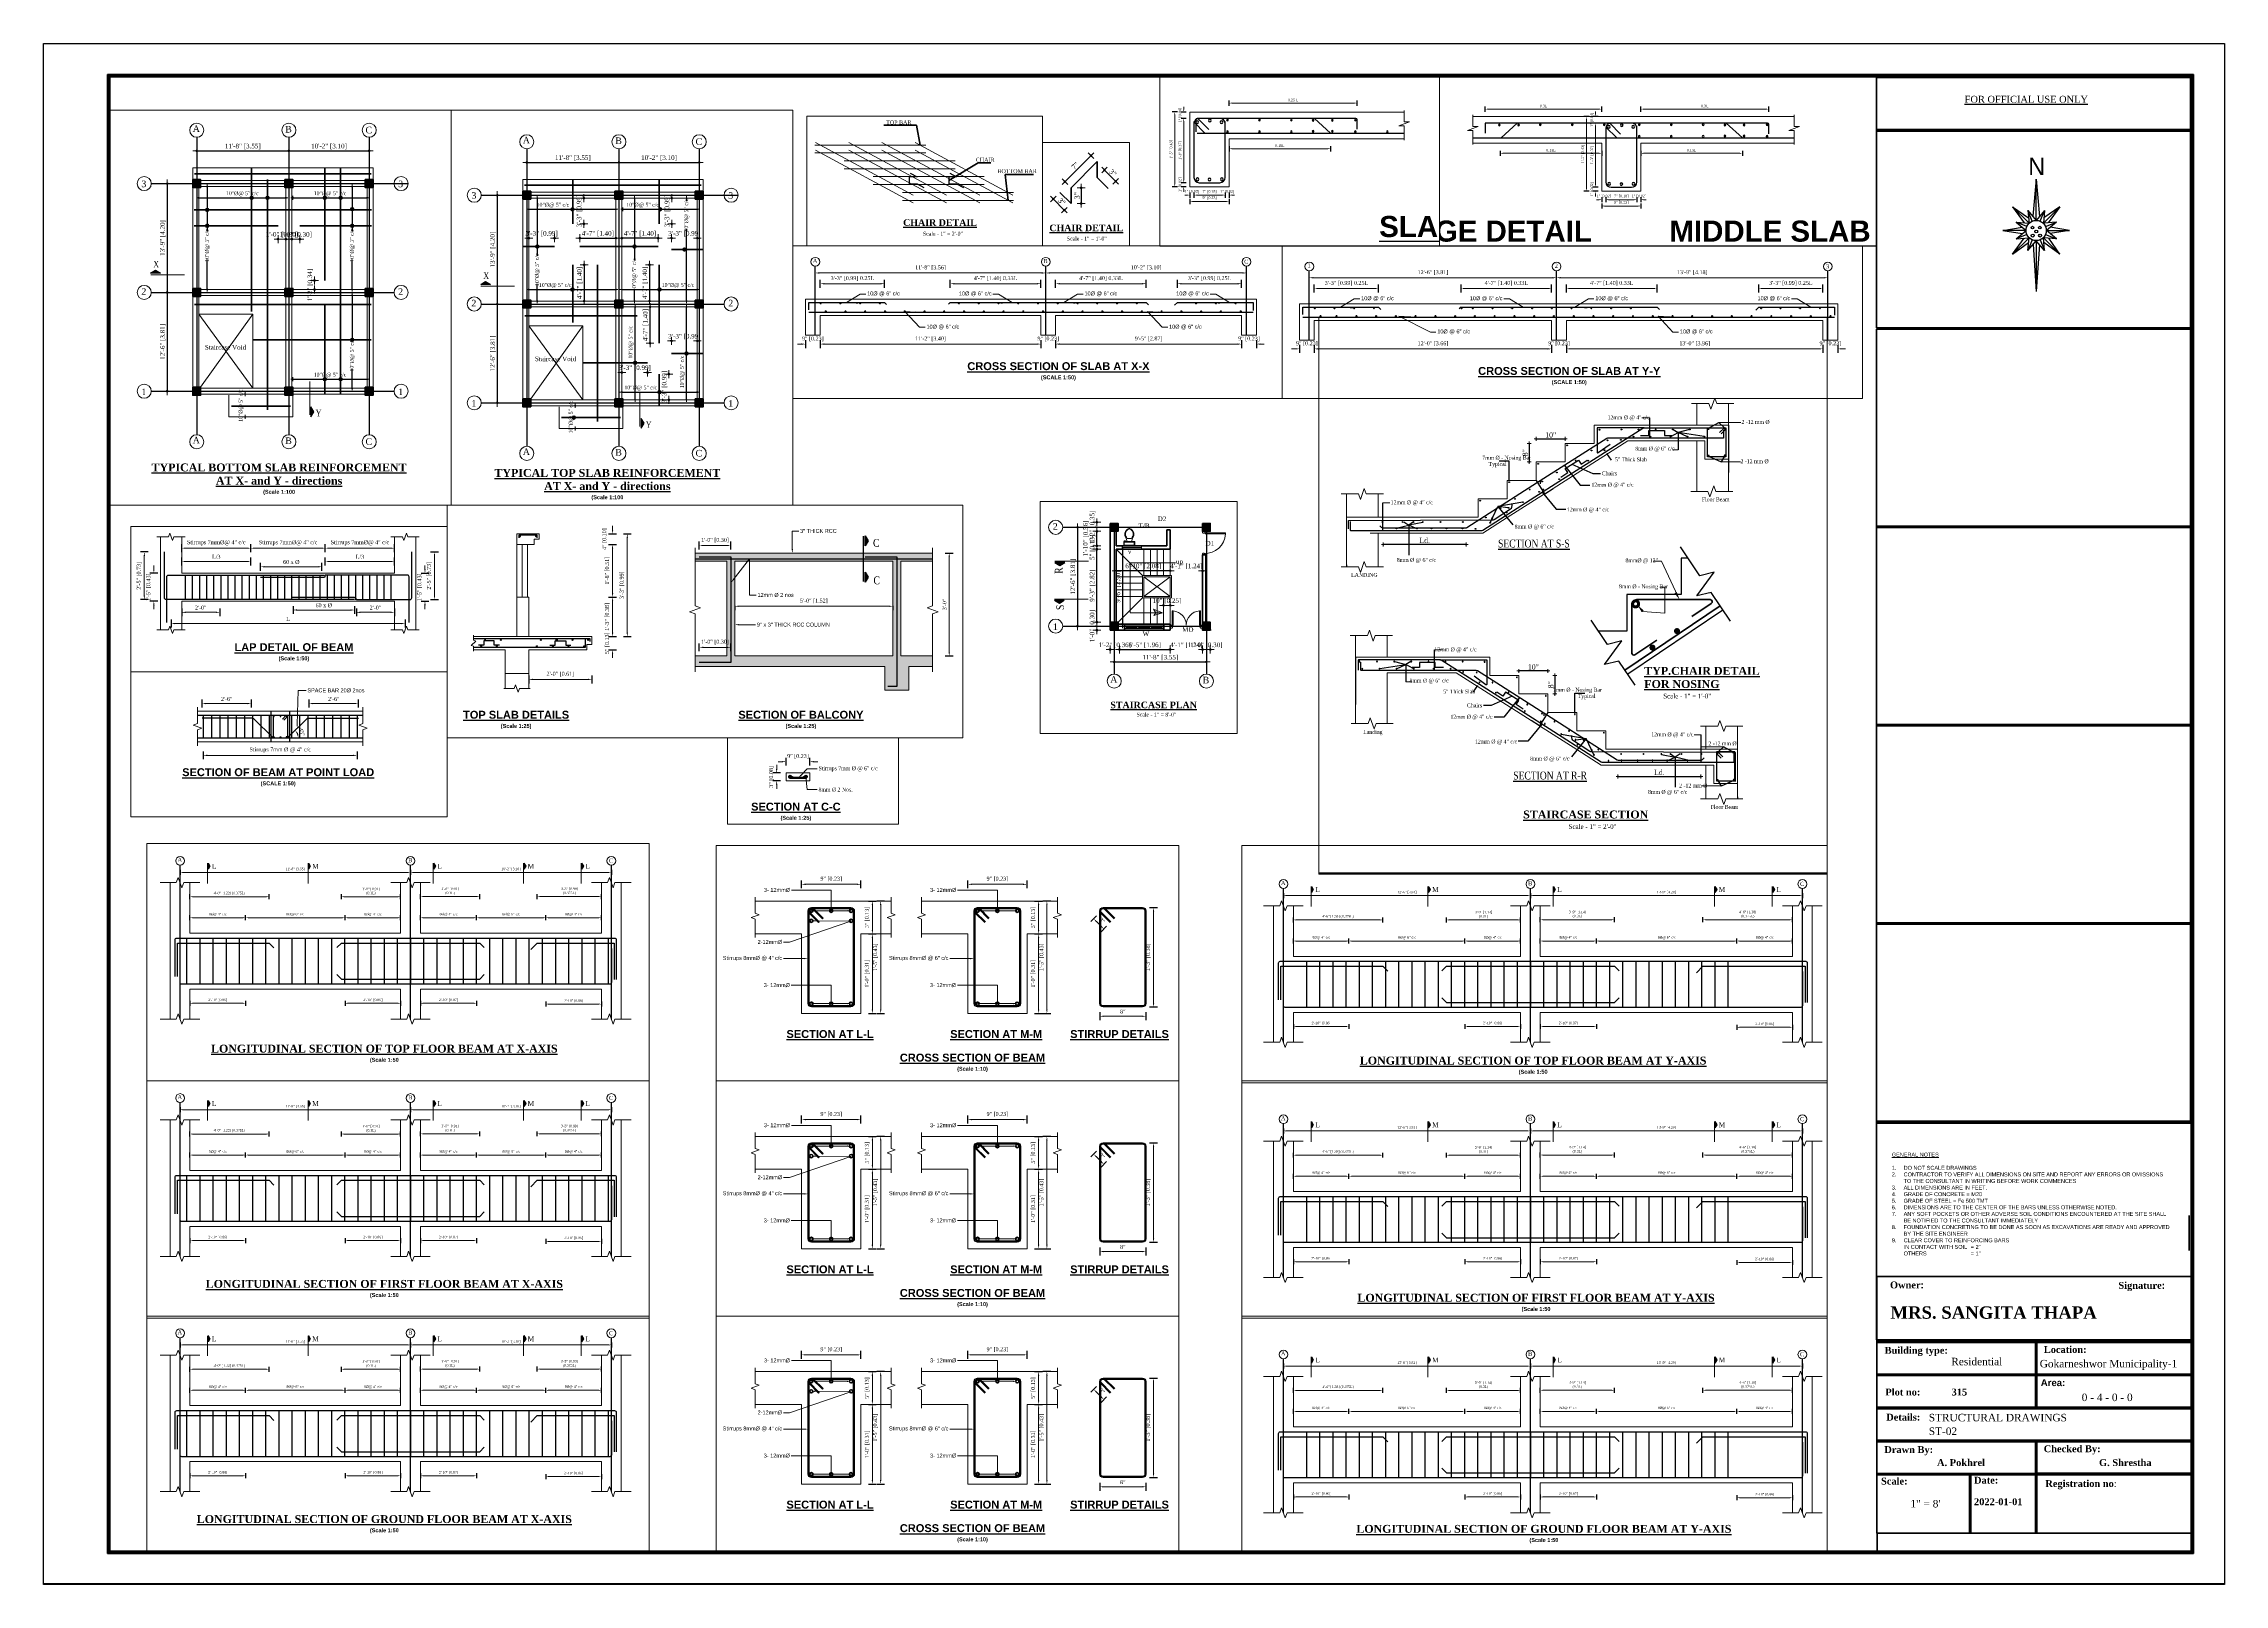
# Paper-space layout 'Structure (2)' of a CAD drawing. Header units: feet. Extents: x 0 to 33.1, y 0 to 23.4.
# The model-space entities are those that its viewports show. They can reach past a viewport. Long polylines and large blocks are cut down to what shows.
import ezdxf
from ezdxf import colors
from ezdxf.entities.mleader import LeaderData, LeaderLine
from ezdxf.math import Vec2, Vec3

# ---------------------------------------------------------------- set-up
doc = ezdxf.new("R2010")
doc.units = ezdxf.units.FT
doc.header["$LTSCALE"] = 50
doc.header["$MEASUREMENT"] = 0
doc.header["$PDMODE"] = 34
doc.linetypes.add('CENTER', pattern=[2, 1.25, -0.25, 0.25, -0.25])
doc.linetypes.add('DASHED2', pattern=[0.375, 0.25, -0.125])
for name, color, linetype, lineweight in [('4TEXT', 7, 'Continuous', 20), ('5Fixtures', 21, 'Continuous', 13), ('BAR', 7, 'Continuous', 40), ('COL-TEXT', 3, 'Continuous', 13), ('COLUMN', 145, 'Continuous', 40), ('DIM', 7, 'Continuous', 9), ('DIMENISON', 152, 'Continuous', 9), ('DIMENSION', 142, 'Continuous', 13), ('DOOR PLAN', 241, 'Continuous', 13), ('HACTH', 8, 'Continuous', 13), ('IES_WR_Dimension', 7, 'Continuous', 15), ('IES_WR_Leader', 7, 'Continuous', 15), ('IES_WR_Rebar Concrete Line', 2, 'Continuous', 15), ('IES_WR_Rebar-Main', 1, 'Continuous', 30), ('IES_WR_Stirrups', 6, 'Continuous', 25), ('REBARS', 1, 'Continuous', 40), ('Reinforcement', 1, 'Continuous', 40), ('SHEETS', 7, 'Continuous', 60), ('stair', 140, 'Continuous', 18), ('Text1', 3, 'Continuous', 25), ('TRACE', 134, 'Continuous', 13), ('wall', 6, 'Continuous', 40), ('window', 3, 'Continuous', 30), ('WINDOW FRAME PLAN', 102, 'Continuous', 15)]:
    doc.layers.add(name, color=color, linetype=linetype, lineweight=lineweight)
for name, color, linetype in [('CL', 253, 'CENTER'), ('Furniture', 32, 'Continuous'), ('IES_WR_TEMPLATE-TITLE TEXT', 7, 'Continuous'), ('Text', 7, 'Continuous')]:
    doc.layers.add(name, color=color, linetype=linetype)
doc.styles.add('1.8', font='times.ttf', dxfattribs={"width": 0.8, "height": 8})
doc.styles.add('1.8 str', font='times.ttf', dxfattribs={"width": 0.8, "height": 6})
doc.styles.add('7 INCH', font='times.ttf', dxfattribs={"height": 7})
doc.styles.add('arial', font='times.ttf')
doc.styles.add('Arial Annotation', font='arial.ttf', dxfattribs={"height": 0.06})
doc.styles.add('BOARD$0$ROMAND', font='romand', dxfattribs={"height": 100})
doc.styles.add('NAVARAJ', font='times.ttf', dxfattribs={"height": 9})
doc.styles.get("Standard").update_dxf_attribs({"font": 'arial.ttf'})
doc.styles.add('STYLUS', font='times.ttf')
doc.styles.add('TITLE', font='times.ttf', dxfattribs={"height": 11})
doc.dimstyles.new('1.1', dxfattribs={"dimscale": 0, "dimtxt": 8, "dimasz": 1, "dimexe": 2, "dimexo": 9, "dimgap": 2, "dimtad": 1, "dimdec": 0, "dimlfac": 0.125, "dimzin": 3, "dimdsep": 46, "dimlunit": 4, "dimtxsty": '1.8', "dimblk": 'DIM', "dimcen": 3, "dimdle": 3, "dimse1": 1, "dimse2": 1, "dimclrd": 256, "dimclre": 256, "dimclrt": 7, "dimadec": 1, "dimazin": 2, "dimtfac": 1, "dimtdec": 0, "dimtix": 1, "dimtofl": 0, "dimtmove": 2, "dimatfit": 3, "dimldrblk": 'ARW', "dimfxl": 2, "dimfrac": 2, "dimtolj": 2, "dimtzin": 0, "dimarcsym": 0})
doc.dimstyles.new('1.2', dxfattribs={"dimscale": 0, "dimtxt": 8, "dimasz": 0.5, "dimexe": 2, "dimexo": 9, "dimgap": 2, "dimtad": 1, "dimdec": 0, "dimlfac": 0.25, "dimzin": 3, "dimdsep": 46, "dimlunit": 4, "dimtxsty": '1.8', "dimblk": 'DIM', "dimcen": 3, "dimdle": 3, "dimse1": 1, "dimse2": 1, "dimclrd": 256, "dimclre": 256, "dimclrt": 7, "dimadec": 1, "dimazin": 2, "dimtfac": 1, "dimtdec": 0, "dimtix": 1, "dimtofl": 0, "dimtmove": 2, "dimatfit": 3, "dimldrblk": 'ARW', "dimfxl": 2, "dimfrac": 2, "dimtolj": 2, "dimtzin": 0, "dimarcsym": 0})
doc.dimstyles.new('1.4', dxfattribs={"dimscale": 0, "dimtxt": 6, "dimasz": 0.5, "dimexe": 2, "dimexo": 9, "dimgap": 2, "dimtad": 1, "dimdec": 0, "dimlfac": 0.5, "dimzin": 3, "dimdsep": 46, "dimlunit": 4, "dimtxsty": '1.8 str', "dimblk": 'DIM', "dimcen": 3, "dimdle": 3, "dimse1": 1, "dimse2": 1, "dimclrd": 256, "dimclre": 256, "dimclrt": 7, "dimadec": 1, "dimazin": 2, "dimtfac": 1, "dimtdec": 0, "dimtix": 1, "dimtofl": 0, "dimtmove": 2, "dimatfit": 3, "dimldrblk": 'arrow', "dimfxl": 2, "dimfrac": 2, "dimtolj": 2, "dimtzin": 0, "dimarcsym": 0})
doc.dimstyles.new('7 INCH', dxfattribs={"dimscale": 0, "dimtxt": 7, "dimasz": 1, "dimexe": 2, "dimexo": 9, "dimgap": 2, "dimtad": 1, "dimdec": 0, "dimzin": 3, "dimdsep": 46, "dimlunit": 4, "dimtxsty": '7 INCH', "dimblk": 'DIM', "dimcen": 3, "dimdle": 3, "dimse1": 1, "dimse2": 1, "dimclrd": 256, "dimclre": 256, "dimclrt": 7, "dimadec": 1, "dimazin": 2, "dimtfac": 1, "dimtdec": 0, "dimtix": 1, "dimtofl": 0, "dimtmove": 2, "dimatfit": 3, "dimldrblk": 'DIM', "dimfxl": 2, "dimfrac": 2, "dimtolj": 2, "dimtzin": 0, "dimarcsym": 0})
doc.dimstyles.new('Copy of Standard1', dxfattribs={"dimscale": 24, "dimtxt": 0.083333, "dimasz": 0.125, "dimexe": 0.046875, "dimexo": 0.078125, "dimgap": 0.046875, "dimtad": 1, "dimdec": 0, "dimzin": 3, "dimdsep": 46, "dimlunit": 4, "dimtxsty": 'STYLUS', "dimcen": 0.09, "dimdle": 0.046875, "dimclrd": 5, "dimclre": 5, "dimclrt": 7, "dimaunit": 1, "dimadec": 0, "dimazin": 0, "dimtfac": 1, "dimtdec": 0, "dimtofl": 0, "dimtmove": 0, "dimatfit": 3, "dimfxl": 1, "dimtolj": 1, "dimtzin": 0, "dimlwd": -1, "dimlwe": -1, "dimarcsym": 0})
doc.dimstyles.new('SECS', dxfattribs={"dimtxt": 0.06, "dimasz": 0.06, "dimexe": 0.06, "dimexo": 0, "dimgap": 0.04, "dimtad": 1, "dimdec": 0, "dimzin": 3, "dimdsep": 46, "dimlunit": 4, "dimtxsty": 'arial', "dimcen": 1.25, "dimclrd": 256, "dimclrt": 3, "dimadec": 0, "dimazin": 0, "dimtfac": 1, "dimtdec": 0, "dimtix": 1, "dimtofl": 0, "dimtmove": 2, "dimatfit": 1, "dimfxl": 0.06, "dimfxlon": 1, "dimtolj": 1, "dimtzin": 0, "dimlwd": -1, "dimarcsym": 0})

# ---------------------------------------------------------------- blocks, each defined once
blk = doc.blocks.new('sheet a1')
at = {"layer": 'Defpoints', "color": 8}
blk.add_lwpolyline([(-33.109, 0), (0, 0), (0, -23.39), (-33.109, -23.39)], close=True, dxfattribs=at)
at = {"layer": 'Defpoints', "ltscale": 0.1}
blk.add_lwpolyline([(-33.109, 0), (0, 0), (0, -23.384), (-33.109, -23.384)], close=True, dxfattribs=at)
at = {"layer": 'SHEETS'}
for p, q in [((-5.292, -1.317), (-0.502, -1.317)), ((-5.292, -7.337), (-0.502, -7.337)), ((-5.292, -10.347), (-0.502, -10.347)), ((-5.292, -13.357), (-0.502, -13.357)), ((-5.292, -16.367), (-0.502, -16.367)), ((-5.285, -19.709), (-0.495, -19.709)), ((-5.271, -19.688), (-0.481, -19.688)), ((-2.858, -19.709), (-2.858, -20.712)), ((-2.858, -19.709), (-2.858, -20.712)), ((-5.285, -20.211), (-0.495, -20.211)), ((-5.285, -20.712), (-0.495, -20.712)), ((-5.285, -21.214), (-0.495, -21.214)), ((-2.858, -21.214), (-2.858, -22.622)), ((-2.858, -21.214), (-2.858, -22.622)), ((-5.285, -21.716), (-0.495, -21.716)), ((-3.861, -21.716), (-3.861, -22.622)), ((-3.861, -21.716), (-3.861, -22.622))]:
    blk.add_line(p, q, dxfattribs=at)
for points in [[(-32.138, -0.47), (-0.47, -0.47), (-0.47, -22.92), (-32.138, -22.92)], [(-32.127, -0.481), (-0.481, -0.481), (-0.481, -22.909), (-32.127, -22.909)], [(-32.117, -0.491), (-0.491, -0.491), (-0.491, -22.899), (-32.117, -22.899)], [(-32.106, -0.502), (-0.502, -0.502), (-0.502, -22.888), (-32.106, -22.888)], [(-5.282, -0.512), (-0.512, -0.512), (-0.512, -1.306), (-5.282, -1.306)], [(-5.282, -4.316), (-0.512, -4.316), (-0.512, -1.327), (-5.282, -1.327)], [(-5.282, -7.326), (-0.512, -7.326), (-0.512, -4.337), (-5.282, -4.337)], [(-5.282, -10.336), (-0.512, -10.336), (-0.512, -7.347), (-5.282, -7.347)], [(-5.282, -13.346), (-0.512, -13.346), (-0.512, -10.357), (-5.282, -10.357)], [(-5.282, -16.356), (-0.512, -16.356), (-0.512, -13.367), (-5.282, -13.367)], [(-5.282, -19.677), (-0.491, -19.677), (-0.491, -16.387), (-5.282, -16.387)], [(-5.275, -18.716), (-0.505, -18.716), (-0.505, -19.699), (-5.275, -19.699)], [(-2.868, -20.2), (-5.275, -20.2), (-5.275, -19.719), (-2.868, -19.719)], [(-2.868, -20.2), (-5.275, -20.2), (-5.275, -19.719), (-2.868, -19.719)], [(-2.847, -19.719), (-0.505, -19.719), (-0.505, -20.2), (-2.847, -20.2)], [(-2.869, -20.221), (-5.275, -20.221), (-5.275, -20.702), (-2.869, -20.702)], [(-2.869, -20.221), (-5.275, -20.221), (-5.275, -20.702), (-2.869, -20.702)], [(-2.847, -20.221), (-0.505, -20.221), (-0.505, -20.702), (-2.847, -20.702)], [(-5.275, -20.723), (-0.505, -20.723), (-0.505, -21.203), (-5.275, -21.203)], [(-2.868, -21.224), (-5.275, -21.224), (-5.275, -21.705), (-2.868, -21.705)], [(-2.868, -21.224), (-5.275, -21.224), (-5.275, -21.705), (-2.868, -21.705)], [(-2.847, -21.702), (-0.505, -21.702), (-0.505, -21.224), (-2.847, -21.224)], [(-5.275, -21.726), (-3.871, -21.726), (-3.871, -22.611), (-5.275, -22.611)], [(-2.868, -21.726), (-3.851, -21.726), (-3.851, -22.611), (-2.868, -22.611)], [(-2.868, -21.726), (-3.851, -21.726), (-3.851, -22.611), (-2.868, -22.611)], [(-2.847, -21.726), (-0.505, -21.726), (-0.505, -22.611), (-2.847, -22.611)], [(-5.271, -22.611), (-0.502, -22.611), (-0.502, -22.888), (-5.271, -22.888)]]:
    blk.add_lwpolyline(points, close=True, dxfattribs=at)
at = {"layer": 'Text', "color": 5}
for p, q in [((-0.54, -17.79), (-0.54, -18.321)), ((-0.535, -17.79), (-0.535, -18.321))]:
    blk.add_line(p, q, dxfattribs=at)
at = {"layer": 'window', "lineweight": 25}
for p, q in [((-2.857, -2.06), (-2.909, -2.621)), ((-2.857, -2.06), (-2.809, -2.625)), ((-2.857, -2.683), (-2.857, -2.06)), ((-3.215, -2.478), (-2.973, -2.647)), ((-3.215, -2.478), (-3.04, -2.721)), ((-2.966, -2.728), (-3.215, -2.478)), ((-2.983, -2.531), (-2.857, -2.683)), ((-2.983, -2.531), (-2.966, -2.728)), ((-2.916, -2.694), (-2.983, -2.531)), ((-2.73, -2.531), (-2.857, -2.683)), ((-2.798, -2.694), (-2.73, -2.531)), ((-2.747, -2.728), (-2.498, -2.478)), ((-2.73, -2.531), (-2.747, -2.728)), ((-2.498, -2.478), (-2.74, -2.647)), ((-2.498, -2.478), (-2.673, -2.721)), ((-3.364, -2.837), (-3.068, -2.789)), ((-3.011, -2.837), (-3.364, -2.837)), ((-3.364, -2.837), (-3.068, -2.885)), ((-2.966, -2.946), (-3.215, -3.196)), ((-3.215, -3.196), (-3.04, -2.953)), ((-2.999, -2.778), (-3.162, -2.71)), ((-3.162, -2.71), (-3.011, -2.837)), ((-3.162, -2.71), (-2.966, -2.728)), ((-3.162, -2.964), (-3.011, -2.837)), ((-2.999, -2.896), (-3.162, -2.964)), ((-3.162, -2.964), (-2.966, -2.946)), ((-2.983, -3.143), (-2.966, -2.946)), ((-2.916, -2.98), (-2.983, -3.143)), ((-2.798, -2.98), (-2.73, -3.143)), ((-2.551, -2.71), (-2.747, -2.728)), ((-2.73, -3.143), (-2.747, -2.946)), ((-2.747, -2.946), (-2.498, -3.196)), ((-2.551, -2.964), (-2.747, -2.946)), ((-2.714, -2.778), (-2.551, -2.71)), ((-2.714, -2.896), (-2.551, -2.964)), ((-2.551, -2.71), (-2.702, -2.837)), ((-2.702, -2.837), (-2.349, -2.837)), ((-2.551, -2.964), (-2.702, -2.837)), ((-2.498, -3.196), (-2.667, -2.953)), ((-2.349, -2.837), (-2.645, -2.789)), ((-2.349, -2.837), (-2.645, -2.885)), ((-3.215, -3.196), (-2.973, -3.021)), ((-2.983, -3.143), (-2.857, -2.992)), ((-2.905, -3.05), (-2.857, -3.765)), ((-2.73, -3.143), (-2.857, -2.992)), ((-2.857, -2.992), (-2.857, -3.765)), ((-2.808, -3.05), (-2.857, -3.765)), ((-2.498, -3.196), (-2.741, -3.021))]:
    blk.add_line(p, q, dxfattribs=at)
for centre, radius in [((-2.857, -2.837), 0.154), ((-2.913, -2.793), 0.0195), ((-2.91, -2.914), 0.0225), ((-2.856, -2.852), 0.0225), ((-2.798, -2.914), 0.0225), ((-2.801, -2.793), 0.0195)]:
    blk.add_circle(centre, radius, dxfattribs=at)
at = {"layer": '4TEXT', "insert": (-2.788, -20.276), "char_height": 0.10451, "width": 0.61662, "attachment_point": 1, "style": '7 INCH'}
blk.add_mtext('{\\fArial|b1|i0|c0|p34;Area:}', dxfattribs=at)
at = {"layer": 'Text', "style": '7 INCH'}
for s, height, p in [('Residential', 0.11385, (-4.146, -20.064)), ('Gokarneshwor Municipality-1', 0.11385, (-2.803, -20.096)), ('0 - 4 - 0 - 0', 0.11385, (-2.166, -20.608)), ('1" = 8\'', 0.1138, (-4.767, -22.222))]:
    blk.add_text(s, height=height, dxfattribs=at).set_placement(p)
at = {"layer": 'Text', "attachment_point": 1, "style": '7 INCH'}
for s, insert, char_height, width in [('{\\LFOR OFFICIAL USE ONLY}', (-3.943, -0.792), 0.10451, 1.97528), ('{\\fTimes New Roman|b1|i0|c0|p18;Owner\\fArial|b1|i0|c0|p34;:}', (-5.077, -18.792), 0.10451, 0.97196), ('{\\fTimes New Roman|b1|i0|c0|p18;Signature\\fArial|b1|i0|c0|p34;:}', (-1.609, -18.799), 0.10451, 0.97196), ('{\\fTimes New Roman|b1|i0|c0|p18;MRS. SANGITA THAPA}', (-5.071, -19.169), 0.18812, 4.95806), ('{\\fTimes New Roman|b1|i0|c0|p18;Building type:}', (-5.158, -19.784), 0.10451, 0.97196), ('{\\fTimes New Roman|b1|i0|c0|p18;Location:}', (-2.741, -19.772), 0.10451, 1.00332), ('{\\fTimes New Roman|b1|i0|c0|p18;Plot no:            315}', (-5.146, -20.418), 0.10451, 2.13337), ('{\\fTimes New Roman|b1|i0|c0|p18;Details:}', (-5.134, -20.799), 0.10451, 0.54346), ('{\\fTimes New Roman|b1|i0|c0|p18;Drawn By:}', (-5.163, -21.291), 0.10451, 0.93016), ('{\\fTimes New Roman|b1|i0|c0|p18;A. Pokhrel}', (-4.362, -21.489), 0.10451, 0.93016), ('{\\fTimes New Roman|b1|i0|c0|p18;Checked By:}', (-2.743, -21.279), 0.10451, 0.93016), ('{\\fTimes New Roman|b1|i0|c0|p18;G. Shrestha}', (-1.903, -21.489), 0.10451, 0.93016), ('{\\fTimes New Roman|b1|i0|c0|p18;Scale:}', (-5.213, -21.77), 0.10451, 0.93016), ('{\\fTimes New Roman|b1|i0|c0|p18;Date:}', (-3.801, -21.756), 0.10451, 0.48076), ('{\\fTimes New Roman|b1|i0|c0|p18;Registration no}:', (-2.718, -21.807), 0.10451, 1.68265), ('{\\fTimes New Roman|b1|i0|c0|p18;2022-01-01}', (-3.801, -22.083), 0.10451, 0.48076)]:
    blk.add_mtext(s, dxfattribs=dict(at, insert=insert, char_height=char_height, width=width))
at = {"layer": 'window', "lineweight": 25, "insert": (-2.977, -1.731), "char_height": 0.26455, "width": 0.26339, "attachment_point": 1}
blk.add_mtext('{\\Fgothice|c0;N}', dxfattribs=at)
blk = doc.blocks.new('A$C151D7C43')
at = {"layer": 'HACTH', "ltscale": 0.1}
h = blk.add_hatch(color=256, dxfattribs=at)
h.dxf.hatch_style = 1
h.paths.add_polyline_path([(-12, 6), (-12, -6), (0, -6), (0, 6)])
at = {"layer": 'CL'}
for points in [[(0, 6), (-12, -6)], [(-12, 6), (0, -6)]]:
    blk.add_lwpolyline(points, dxfattribs=at)
at = {"layer": 'COLUMN'}
blk.add_lwpolyline([(-12, 6), (0, 6), (0, -6), (-12, -6)], close=True, dxfattribs=at)
blk = doc.blocks.new('A$C27A24D70')
at = {"layer": 'DOOR PLAN'}
for p, q in [((-11.24, 23.49), (-11.24, 20.63)), ((-6.67, 23.49), (-6.67, 21.21)), ((-11.24, 20.63), (-9.53, 20.63)), ((-9.53, 20.63), (-9.53, 20.06)), ((-9.53, 20.06), (-7.81, 20.06)), ((-6.67, 21.21), (-7.81, 20.06)), ((-11.24, -24.51), (-11.24, -21.65)), ((-11.24, -21.65), (-9.53, -21.65)), ((-9.53, -21.08), (-7.81, -21.08)), ((-9.53, -21.65), (-9.53, -21.08)), ((-6.67, -22.22), (-7.81, -21.08)), ((-6.67, -24.51), (-6.67, -22.22))]:
    blk.add_line(p, q, dxfattribs=at)
for points in [[(-11.24, 20.63), (-32.38, 20.63), (-32.38, 18.92), (-11.24, 18.92)], [(-11.24, -21.65), (-32.38, -21.65), (-32.38, -19.94), (-11.24, -19.94)]]:
    blk.add_lwpolyline(points, close=True, dxfattribs=at)
for centre, radius, start, end in [((-11.24, 20.63), 21.14, 184.6355, 270), ((-11.24, -21.65), 21.21, 90, 175.3645)]:
    blk.add_arc(centre, radius, start, end, dxfattribs=at)
at = {"layer": 'wall'}
for p, q in [((-12.81, 23.49), (-3.81, 23.49)), ((-12.81, -24.51), (-3.81, -24.51))]:
    blk.add_line(p, q, dxfattribs=at)
blk = doc.blocks.new('3ls')
at = {"layer": 'DOOR PLAN'}
for p, q in [((-36, -2.5), (-34, -2.5)), ((-34, -2.5), (-33, -3.5)), ((-2, -2.5), (-3, -3.5)), ((0, -2.5), (-2, -2.5)), ((-36, -6.5), (-33.5, -6.5)), ((-33.5, -6.5), (-33.5, -5)), ((-33.5, -5), (-33, -5)), ((-33, -5), (-33, -3.5)), ((-3, -5), (-3, -3.5)), ((-2.5, -5), (-3, -5)), ((-2.5, -6.5), (-2.5, -5)), ((0, -6.5), (-2.5, -6.5))]:
    blk.add_line(p, q, dxfattribs=at)
blk.add_lwpolyline([(-2.5, -6.5), (-2.5, -37.5), (-4, -37.5), (-4, -6.5)], close=True, dxfattribs=at)
blk.add_arc((-2.5, -6.5), 31.04, 177.2298, 267.2298, dxfattribs=at)
blk = doc.blocks.new('w1')
at = {"layer": 'wall'}
for p, q in [((14233.75, -9321.44), (14233.75, -9330.44)), ((14233.75, -9321.44), (14233.75, -9330.44)), ((14293.75, -9321.44), (14293.75, -9330.44))]:
    blk.add_line(p, q, dxfattribs=at)
at = {"layer": 'WINDOW FRAME PLAN'}
for p, q in [((14233.75, -9323.94), (14236.75, -9323.94)), ((14236.25, -9327.94), (14236.25, -9326.44)), ((14236.25, -9326.44), (14236.75, -9326.44)), ((14253.25, -9326.44), (14236.25, -9326.44)), ((14290.75, -9323.94), (14236.75, -9323.94)), ((14236.75, -9326.44), (14236.75, -9323.94)), ((14252.75, -9326.44), (14252.75, -9323.94)), ((14253.25, -9327.94), (14253.25, -9326.44)), ((14255.25, -9327.94), (14255.25, -9326.44)), ((14255.25, -9326.44), (14255.75, -9326.44)), ((14272.25, -9326.44), (14255.25, -9326.44)), ((14255.75, -9326.44), (14255.75, -9323.94)), ((14271.75, -9326.44), (14271.75, -9323.94)), ((14272.25, -9326.44), (14271.75, -9326.44)), ((14272.25, -9327.94), (14272.25, -9326.44)), ((14290.75, -9326.44), (14274.25, -9326.44)), ((14274.25, -9327.94), (14274.25, -9326.44)), ((14274.75, -9326.44), (14274.75, -9323.94)), ((14293.75, -9323.94), (14290.75, -9323.94)), ((14290.75, -9326.44), (14290.75, -9323.94)), ((14291.25, -9326.44), (14290.75, -9326.44)), ((14291.25, -9327.94), (14291.25, -9326.44)), ((14233.75, -9327.94), (14236.25, -9327.94)), ((14236.25, -9327.94), (14291.25, -9327.94)), ((14293.75, -9327.94), (14291.25, -9327.94))]:
    blk.add_line(p, q, dxfattribs=at)
blk = doc.blocks.new('COMMODE')
at = {"layer": '5Fixtures'}
for p, q in [((0, 0), (-16.8, 0)), ((-16.8, 0), (-16.8, -6.4)), ((0, -6.4), (0, 0)), ((-16, -1.6), (-16, -4.8)), ((-1.6, -0.8), (-15.2, -0.8)), ((-0.8, -4.8), (-0.8, -1.6)), ((-16.8, -6.4), (0, -6.4)), ((-15.2, -5.6), (-1.6, -5.6)), ((-14.8, -6.8), (-14.8, -6.4)), ((-14, -6.4), (-14, -7.6)), ((-11.6, -6.4), (-13.2, -11.2)), ((-5.2, -6.4), (-3.6, -11.2)), ((-16.4, -6.8), (-14.8, -6.8)), ((-16.4, -7.6), (-16.4, -6.8)), ((-14, -7.6), (-16.4, -7.6)), ((-5.2, -11.2), (-11.6, -11.2))]:
    blk.add_line(p, q, dxfattribs=at)
for centre, radius, start, end in [((-15.3, -1.5), 0.707, 81.8699, 188.1301), ((-1.5, -1.5), 0.707, 351.8699, 98.1301), ((-15.3, -4.9), 0.707, 171.8699, 278.1301), ((-1.5, -4.9), 0.707, 261.8699, 8.1301), ((-5.58, -17.26), 9.74, 141.4691, 247.9714), ((-5.04, -17.45), 9.06, 136.3677, 238.9468), ((-11.22, -17.26), 9.74, 292.0284, 38.5307), ((-11.76, -17.45), 9.06, 301.053, 43.6321), ((-8.4, -22.3), 3.2, 245.7318, 294.2682), ((-8.4, -23.2), 3.2, 254.8605, 285.1395)]:
    blk.add_arc(centre, radius, start, end, dxfattribs=at)
blk = doc.blocks.new('DIM')
at = {"layer": 'DIMENSION'}
h = blk.add_hatch(color=256, dxfattribs=at)
h.paths.add_polyline_path([(0, 1.28), (0, 0), (1.28, 0, 0.414214)])
h.paths.add_polyline_path([(1.28, 0), (0, 0), (0, -1.28, 0.414214)])
h.paths.add_polyline_path([(0, 0), (-1.28, 0, 0.414214), (0, -1.28)])
h.paths.add_polyline_path([(0, 1.28, 0.414214), (-1.28, 0), (0, 0)])
for p, q in [((0, 6), (0, -6)), ((-6, 0), (6, 0))]:
    blk.add_line(p, q, dxfattribs=at)
blk.add_circle((0, 0), 1.28, dxfattribs=at)
blk = doc.blocks.new('*D232')
at = {"layer": 'Defpoints', "color": 0, "ltscale": 0.1, "transparency": 16777216}
for p in [(19143.49, -4978.05), (19157.49, -4978.05), (19157.49, -5007.67)]:
    blk.add_point(p, dxfattribs=at)
at = {"layer": 'DIMENSION', "lineweight": -2, "ltscale": 0.1, "transparency": 16777216}
for p, q in [((19142.49, -5007.67), (19141.49, -5007.67)), ((19158.49, -5007.67), (19159.49, -5007.67))]:
    blk.add_line(p, q, dxfattribs=at)
blk.add_blockref('DIM', (19143.49, -5007.67), dxfattribs=at)
at = {"layer": 'DIMENSION', "lineweight": -2, "ltscale": 0.1, "transparency": 16777216, "rotation": 180}
blk.add_blockref('DIM', (19157.49, -5007.67), dxfattribs=at)
at = {"layer": 'DIMENSION', "color": 7, "ltscale": 0.1, "transparency": 16777216, "insert": (19150.49, -5001.14), "char_height": 7, "attachment_point": 5, "style": '7 INCH'}
blk.add_mtext('\\A2;1\'-2" [0.36]', dxfattribs=at)
blk = doc.blocks.new('*D233')
at = {"layer": 'Defpoints', "color": 0, "ltscale": 0.1, "transparency": 16777216}
for p in [(19157.49, -4978.05), (19234.49, -4978.05), (19234.49, -5007.67)]:
    blk.add_point(p, dxfattribs=at)
at = {"layer": 'DIMENSION', "lineweight": -2, "ltscale": 0.1, "transparency": 16777216}
blk.add_line((19158.49, -5007.67), (19233.49, -5007.67), dxfattribs=at)
at = {"layer": 'DIMENSION', "lineweight": -2, "ltscale": 0.1, "transparency": 16777216, "rotation": 180}
blk.add_blockref('DIM', (19157.49, -5007.67), dxfattribs=at)
at = {"layer": 'DIMENSION', "lineweight": -2, "ltscale": 0.1, "transparency": 16777216}
blk.add_blockref('DIM', (19234.49, -5007.67), dxfattribs=at)
at = {"layer": 'DIMENSION', "color": 7, "ltscale": 0.1, "transparency": 16777216, "insert": (19195.99, -5001.14), "char_height": 7, "attachment_point": 5, "style": '7 INCH'}
blk.add_mtext('\\A2;6\'-5" [1.96]', dxfattribs=at)
blk = doc.blocks.new('*D234')
at = {"layer": 'Defpoints', "color": 0, "ltscale": 0.1, "transparency": 16777216}
for p in [(19234.49, -4978.05), (19283.43, -4978.05), (19283.43, -5007.67)]:
    blk.add_point(p, dxfattribs=at)
at = {"layer": 'DIMENSION', "lineweight": -2, "ltscale": 0.1, "transparency": 16777216}
for p, q in [((19233.49, -5007.67), (19232.49, -5007.67)), ((19284.43, -5007.67), (19285.43, -5007.67))]:
    blk.add_line(p, q, dxfattribs=at)
blk.add_blockref('DIM', (19234.49, -5007.67), dxfattribs=at)
at = {"layer": 'DIMENSION', "lineweight": -2, "ltscale": 0.1, "transparency": 16777216, "rotation": 180}
blk.add_blockref('DIM', (19283.43, -5007.67), dxfattribs=at)
at = {"layer": 'DIMENSION', "color": 7, "ltscale": 0.1, "transparency": 16777216, "insert": (19258.96, -5001.14), "char_height": 7, "attachment_point": 5, "style": '7 INCH'}
blk.add_mtext('\\A2;4\'-1" [1.24]', dxfattribs=at)
blk = doc.blocks.new('*D235')
at = {"layer": 'Defpoints', "color": 0, "ltscale": 0.1, "transparency": 16777216}
for p in [(19283.43, -4978.05), (19295.43, -4978.05), (19295.43, -5007.67)]:
    blk.add_point(p, dxfattribs=at)
at = {"layer": 'DIMENSION', "lineweight": -2, "ltscale": 0.1, "transparency": 16777216}
for p, q in [((19282.43, -5007.67), (19281.43, -5007.67)), ((19296.43, -5007.67), (19297.43, -5007.67))]:
    blk.add_line(p, q, dxfattribs=at)
blk.add_blockref('DIM', (19283.43, -5007.67), dxfattribs=at)
at = {"layer": 'DIMENSION', "lineweight": -2, "ltscale": 0.1, "transparency": 16777216, "rotation": 180}
blk.add_blockref('DIM', (19295.43, -5007.67), dxfattribs=at)
at = {"layer": 'DIMENSION', "color": 7, "ltscale": 0.1, "transparency": 16777216, "insert": (19289.43, -5001.14), "char_height": 7, "attachment_point": 5, "style": '7 INCH'}
blk.add_mtext('\\A2;1\'-0" [0.30]', dxfattribs=at)
blk = doc.blocks.new('*D236')
at = {"layer": 'Defpoints', "color": 0, "ltscale": 0.1, "transparency": 16777216}
for p in [(19149.49, -4978.05), (19289.43, -4978.05), (19289.43, -5026.44)]:
    blk.add_point(p, dxfattribs=at)
at = {"layer": 'DIMENSION', "lineweight": -2, "ltscale": 0.1, "transparency": 16777216}
blk.add_line((19150.49, -5026.44), (19288.43, -5026.44), dxfattribs=at)
at = {"layer": 'DIMENSION', "lineweight": -2, "ltscale": 0.1, "transparency": 16777216, "rotation": 180}
blk.add_blockref('DIM', (19149.49, -5026.44), dxfattribs=at)
at = {"layer": 'DIMENSION', "lineweight": -2, "ltscale": 0.1, "transparency": 16777216}
blk.add_blockref('DIM', (19289.43, -5026.44), dxfattribs=at)
at = {"layer": 'DIMENSION', "color": 7, "ltscale": 0.1, "transparency": 16777216, "insert": (19219.46, -5019.92), "char_height": 7, "attachment_point": 5, "style": '7 INCH'}
blk.add_mtext('\\A2;11\'-8" [3.55]', dxfattribs=at)
blk = doc.blocks.new('*D237')
at = {"layer": 'Defpoints', "color": 0, "ltscale": 0.1, "transparency": 16777216}
for p in [(19123.18, -4966.05), (19143.49, -4966.05), (19143.49, -4978.05)]:
    blk.add_point(p, dxfattribs=at)
at = {"layer": 'DIMENSION', "lineweight": -2, "ltscale": 0.1, "transparency": 16777216}
for p, q in [((19123.18, -4965.05), (19123.18, -4964.05)), ((19123.18, -4979.05), (19123.18, -4980.05))]:
    blk.add_line(p, q, dxfattribs=at)
for p, rotation in [((19123.18, -4966.05), 270), ((19123.18, -4978.05), 90)]:
    blk.add_blockref('DIM', p, dxfattribs=dict(at, rotation=rotation))
at = {"layer": 'DIMENSION', "color": 7, "ltscale": 0.1, "transparency": 16777216, "insert": (19116.65, -4972.05), "char_height": 7, "attachment_point": 5, "rotation": 90, "style": '7 INCH'}
blk.add_mtext('\\A2;1\'-0" [0.30]', dxfattribs=at)
blk = doc.blocks.new('*D238')
at = {"layer": 'Defpoints', "color": 0, "ltscale": 0.1, "transparency": 16777216}
for p in [(19123.18, -4855.05), (19152.49, -4855.05), (19143.49, -4966.05)]:
    blk.add_point(p, dxfattribs=at)
at = {"layer": 'DIMENSION', "lineweight": -2, "ltscale": 0.1, "transparency": 16777216}
blk.add_line((19123.18, -4965.05), (19123.18, -4856.05), dxfattribs=at)
for p, rotation in [((19123.18, -4855.05), 90), ((19123.18, -4966.05), 270)]:
    blk.add_blockref('DIM', p, dxfattribs=dict(at, rotation=rotation))
at = {"layer": 'DIMENSION', "color": 7, "ltscale": 0.1, "transparency": 16777216, "insert": (19116.65, -4910.55), "char_height": 7, "attachment_point": 5, "rotation": 90, "style": '7 INCH'}
blk.add_mtext('\\A2;9\'-3" [2.82]', dxfattribs=at)
blk = doc.blocks.new('*D239')
at = {"layer": 'Defpoints', "color": 0, "ltscale": 0.1, "transparency": 16777216}
for p in [(19123.18, -4850.05), (19152.49, -4850.05), (19152.49, -4855.05)]:
    blk.add_point(p, dxfattribs=at)
at = {"layer": 'DIMENSION', "lineweight": -2, "ltscale": 0.1, "transparency": 16777216}
for p, q in [((19123.18, -4849.05), (19123.18, -4848.05)), ((19123.18, -4856.05), (19123.18, -4857.05))]:
    blk.add_line(p, q, dxfattribs=at)
for p, rotation in [((19123.18, -4850.05), 270), ((19123.18, -4855.05), 90)]:
    blk.add_blockref('DIM', p, dxfattribs=dict(at, rotation=rotation))
at = {"layer": 'DIMENSION', "color": 7, "ltscale": 0.1, "transparency": 16777216, "insert": (19116.65, -4852.55), "char_height": 7, "attachment_point": 5, "rotation": 90, "style": '7 INCH'}
blk.add_mtext('\\A2;5" [0.13]', dxfattribs=at)
blk = doc.blocks.new('*D240')
at = {"layer": 'Defpoints', "color": 0, "ltscale": 0.1, "transparency": 16777216}
for p in [(19123.18, -4828.05), (19143.49, -4828.05), (19152.49, -4850.05)]:
    blk.add_point(p, dxfattribs=at)
at = {"layer": 'DIMENSION', "lineweight": -2, "ltscale": 0.1, "transparency": 16777216}
blk.add_line((19123.18, -4849.05), (19123.18, -4829.05), dxfattribs=at)
for p, rotation in [((19123.18, -4828.05), 90), ((19123.18, -4850.05), 270)]:
    blk.add_blockref('DIM', p, dxfattribs=dict(at, rotation=rotation))
at = {"layer": 'DIMENSION', "color": 7, "ltscale": 0.1, "transparency": 16777216, "insert": (19106.49, -4839.05), "char_height": 7, "attachment_point": 5, "rotation": 90, "style": '7 INCH'}
blk.add_mtext('\\A2;1\'-10" [0.56]', dxfattribs=at)
blk = doc.blocks.new('*D241')
at = {"layer": 'Defpoints', "color": 0, "ltscale": 0.1, "transparency": 16777216}
for p in [(19123.18, -4814.46), (19143.49, -4814.46), (19143.49, -4828.05)]:
    blk.add_point(p, dxfattribs=at)
at = {"layer": 'DIMENSION', "lineweight": -2, "ltscale": 0.1, "transparency": 16777216}
for p, q in [((19123.18, -4813.46), (19123.18, -4812.46)), ((19123.18, -4829.05), (19123.18, -4830.05))]:
    blk.add_line(p, q, dxfattribs=at)
for p, rotation in [((19123.18, -4814.46), 270), ((19123.18, -4828.05), 90)]:
    blk.add_blockref('DIM', p, dxfattribs=dict(at, rotation=rotation))
at = {"layer": 'DIMENSION', "color": 7, "ltscale": 0.1, "transparency": 16777216, "insert": (19116.65, -4821.26), "char_height": 7, "attachment_point": 5, "rotation": 90, "style": '7 INCH'}
blk.add_mtext('\\A2;1\'-2" [0.35]', dxfattribs=at)
blk = doc.blocks.new('*D242')
at = {"layer": 'Defpoints', "color": 0, "ltscale": 0.1, "transparency": 16777216}
for p in [(19149.49, -4822.05), (19093.82, -4972.05), (19143.49, -4972.05)]:
    blk.add_point(p, dxfattribs=at)
at = {"layer": 'DIMENSION', "lineweight": -2, "ltscale": 0.1, "transparency": 16777216}
blk.add_line((19093.82, -4823.05), (19093.82, -4971.05), dxfattribs=at)
for p, rotation in [((19093.82, -4822.05), 90), ((19093.82, -4972.05), 270)]:
    blk.add_blockref('DIM', p, dxfattribs=dict(at, rotation=rotation))
at = {"layer": 'DIMENSION', "color": 7, "ltscale": 0.1, "transparency": 16777216, "insert": (19087.29, -4897.05), "char_height": 7, "attachment_point": 5, "rotation": 90, "style": '7 INCH'}
blk.add_mtext('\\A2;12\'-6" [3.81]', dxfattribs=at)
blk = doc.blocks.new('*D243')
at = {"layer": 'Defpoints', "color": 0, "ltscale": 0.1, "transparency": 16777216}
for p in [(19152.49, -4875.05), (19234.49, -4875.05), (19152.49, -4887.87)]:
    blk.add_point(p, dxfattribs=at)
at = {"layer": 'HACTH', "lineweight": -2, "ltscale": 0.1, "transparency": 16777216}
blk.add_line((19233.49, -4887.87), (19153.49, -4887.87), dxfattribs=at)
at = {"layer": 'HACTH', "lineweight": -2, "ltscale": 0.1, "transparency": 16777216, "rotation": 180}
blk.add_blockref('DIM', (19152.49, -4887.87), dxfattribs=at)
at = {"layer": 'HACTH', "lineweight": -2, "ltscale": 0.1, "transparency": 16777216}
blk.add_blockref('DIM', (19234.49, -4887.87), dxfattribs=at)
at = {"layer": 'HACTH', "color": 7, "ltscale": 0.1, "transparency": 16777216, "insert": (19193.49, -4881.35), "char_height": 7, "attachment_point": 5, "style": '7 INCH'}
blk.add_mtext('\\A2;6\'-10" [2.08]', dxfattribs=at)
blk = doc.blocks.new('*D244')
at = {"layer": 'Defpoints', "color": 0, "ltscale": 0.1, "transparency": 16777216}
for p in [(19152.49, -4855.05), (19155.49, -4969.05), (19162.27, -4969.05)]:
    blk.add_point(p, dxfattribs=at)
at = {"layer": 'HACTH', "lineweight": -2, "ltscale": 0.1, "transparency": 16777216}
blk.add_line((19162.27, -4856.05), (19162.27, -4968.05), dxfattribs=at)
for p, rotation in [((19162.27, -4855.05), 90), ((19162.27, -4969.05), 270)]:
    blk.add_blockref('DIM', p, dxfattribs=dict(at, rotation=rotation))
at = {"layer": 'HACTH', "color": 7, "ltscale": 0.1, "transparency": 16777216, "insert": (19155.74, -4912.05), "char_height": 7, "attachment_point": 5, "rotation": 90, "style": '7 INCH'}
blk.add_mtext('\\A2;9\'-6" [2.90]', dxfattribs=at)
blk = doc.blocks.new('*D245')
at = {"layer": 'Defpoints', "color": 0, "ltscale": 0.1, "transparency": 16777216}
for p in [(19224.49, -4929.05), (19234.49, -4929.05), (19234.49, -4940.49)]:
    blk.add_point(p, dxfattribs=at)
at = {"layer": 'HACTH', "lineweight": -2, "ltscale": 0.1, "transparency": 16777216}
for p, q in [((19223.49, -4940.49), (19222.49, -4940.49)), ((19235.49, -4940.49), (19236.49, -4940.49))]:
    blk.add_line(p, q, dxfattribs=at)
blk.add_blockref('DIM', (19224.49, -4940.49), dxfattribs=at)
at = {"layer": 'HACTH', "lineweight": -2, "ltscale": 0.1, "transparency": 16777216, "rotation": 180}
blk.add_blockref('DIM', (19234.49, -4940.49), dxfattribs=at)
at = {"layer": 'HACTH', "color": 7, "ltscale": 0.1, "transparency": 16777216, "insert": (19229.49, -4933.96), "char_height": 7, "attachment_point": 5, "style": '7 INCH'}
blk.add_mtext('\\A2;10" [0.25]', dxfattribs=at)
blk = doc.blocks.new('*D246')
at = {"layer": 'Defpoints', "color": 0, "ltscale": 0.1, "transparency": 16777216}
for p in [(19283.43, -4864.05), (19234.49, -4875.05), (19283.43, -4887.87)]:
    blk.add_point(p, dxfattribs=at)
at = {"layer": 'HACTH', "lineweight": -2, "ltscale": 0.1, "transparency": 16777216}
for p, q in [((19233.49, -4887.87), (19232.49, -4887.87)), ((19284.43, -4887.87), (19285.43, -4887.87))]:
    blk.add_line(p, q, dxfattribs=at)
blk.add_blockref('DIM', (19234.49, -4887.87), dxfattribs=at)
at = {"layer": 'HACTH', "lineweight": -2, "ltscale": 0.1, "transparency": 16777216, "rotation": 180}
blk.add_blockref('DIM', (19283.43, -4887.87), dxfattribs=at)
at = {"layer": 'HACTH', "color": 7, "ltscale": 0.1, "transparency": 16777216, "insert": (19258.96, -4881.35), "char_height": 7, "attachment_point": 5, "style": '7 INCH'}
blk.add_mtext('\\A2;4\'-1" [1.24]', dxfattribs=at)
blk = doc.blocks.new('ARW')
at = {"layer": 'DIMENSION'}
blk.add_lwpolyline([(-0.5, 0, 0, 3, 0), (-5.5, 0, 0, 0, 0), (-0.5, 0, 0, 0, 0)], format="xyseb", dxfattribs=at)
blk = doc.blocks.new('arrow')
at = {"layer": 'DIMENSION'}
blk.add_lwpolyline([(1.21, 0, 0, 2.1, 0), (-2.29, 0, 0, 0, 0), (1.21, 0, 0, 0, 0)], format="xyseb", dxfattribs=at)
blk = doc.blocks.new('*D247')
at = {"layer": 'Defpoints', "color": 0, "transparency": 16777216}
for p in [(18842.11, -5516.03), (18967.76, -5515.87), (18842.15, -5540.96)]:
    blk.add_point(p, dxfattribs=at)
at = {"layer": 'DIMENSION', "lineweight": -2, "transparency": 16777216}
blk.add_line((18967.29, -5540.8), (18842.65, -5540.96), dxfattribs=at)
at = {"layer": 'DIMENSION', "lineweight": -2, "transparency": 16777216, "xscale": 0.5, "yscale": 0.5, "zscale": 0.5}
for p, rotation in [((18842.15, -5540.96), 180.0727410465082), ((18967.79, -5540.8), 0.07274104650822898)]:
    blk.add_blockref('DIM', p, dxfattribs=dict(at, rotation=rotation))
at = {"layer": 'DIMENSION', "color": 7, "transparency": 16777216, "insert": (18904.96, -5534.7), "char_height": 8, "attachment_point": 5, "rotation": 0.0727, "style": '1.8'}
blk.add_mtext('\\A2;Ld.', dxfattribs=at)
blk = doc.blocks.new('*D248')
at = {"layer": 'Defpoints', "color": 0, "transparency": 16777216}
for p in [(19118.27, -5380.67), (19074.27, -5415.54), (19118.27, -5415.54)]:
    blk.add_point(p, dxfattribs=at)
at = {"layer": 'DIMENSION', "lineweight": -2, "transparency": 16777216}
blk.add_line((19074.77, -5380.67), (19117.77, -5380.67), dxfattribs=at)
at = {"layer": 'DIMENSION', "lineweight": -2, "transparency": 16777216, "xscale": 0.5, "yscale": 0.5, "zscale": 0.5, "rotation": 180}
blk.add_blockref('DIM', (19074.27, -5380.67), dxfattribs=at)
at = {"layer": 'DIMENSION', "lineweight": -2, "transparency": 16777216, "xscale": 0.5, "yscale": 0.5, "zscale": 0.5}
blk.add_blockref('DIM', (19118.27, -5380.67), dxfattribs=at)
at = {"layer": 'DIMENSION', "color": 7, "transparency": 16777216, "insert": (19096.27, -5374.6), "char_height": 8, "attachment_point": 5, "style": '1.8'}
blk.add_mtext('\\A2;10"', dxfattribs=at)
blk = doc.blocks.new('*D249')
at = {"layer": 'Defpoints', "color": 0, "transparency": 16777216}
for p in [(19118.27, -5387.54), (19063.65, -5415.54), (19074.27, -5415.54)]:
    blk.add_point(p, dxfattribs=at)
at = {"layer": 'DIMENSION', "lineweight": -2, "transparency": 16777216}
blk.add_line((19063.65, -5388.04), (19063.65, -5415.04), dxfattribs=at)
at = {"layer": 'DIMENSION', "lineweight": -2, "transparency": 16777216, "xscale": 0.5, "yscale": 0.5, "zscale": 0.5}
for p, rotation in [((19063.65, -5387.54), 90), ((19063.65, -5415.54), 270)]:
    blk.add_blockref('DIM', p, dxfattribs=dict(at, rotation=rotation))
at = {"layer": 'DIMENSION', "color": 7, "transparency": 16777216, "insert": (19057.58, -5401.54), "char_height": 8, "attachment_point": 5, "rotation": 90, "style": '1.8'}
blk.add_mtext('\\A2;8"', dxfattribs=at)
blk = doc.blocks.new('*D250')
at = {"layer": 'Defpoints', "color": 0, "ltscale": 2, "transparency": 16777216}
for p in [(21880.14, -4551.64), (21740.2, -4571.41), (21880.14, -4571.41)]:
    blk.add_point(p, dxfattribs=at)
at = {"layer": 'DIMENSION', "lineweight": -2, "ltscale": 2, "transparency": 16777216}
blk.add_line((21741.2, -4551.64), (21879.14, -4551.64), dxfattribs=at)
at = {"layer": 'DIMENSION', "lineweight": -2, "ltscale": 2, "transparency": 16777216, "rotation": 180}
blk.add_blockref('DIM', (21740.2, -4551.64), dxfattribs=at)
at = {"layer": 'DIMENSION', "lineweight": -2, "ltscale": 2, "transparency": 16777216}
blk.add_blockref('DIM', (21880.14, -4551.64), dxfattribs=at)
at = {"layer": 'DIMENSION', "color": 7, "ltscale": 2, "transparency": 16777216, "insert": (21810.17, -4545.12), "char_height": 7, "attachment_point": 5, "style": '7 INCH'}
blk.add_mtext('\\A2;11\'-8" [3.55]', dxfattribs=at)
blk = doc.blocks.new('*D251')
at = {"layer": 'Defpoints', "color": 0, "ltscale": 2, "transparency": 16777216}
for p in [(22002.09, -4551.64), (21880.14, -4571.41), (22002.09, -4571.41)]:
    blk.add_point(p, dxfattribs=at)
at = {"layer": 'DIMENSION', "lineweight": -2, "ltscale": 2, "transparency": 16777216}
blk.add_line((21881.14, -4551.64), (22001.09, -4551.64), dxfattribs=at)
at = {"layer": 'DIMENSION', "lineweight": -2, "ltscale": 2, "transparency": 16777216, "rotation": 180}
blk.add_blockref('DIM', (21880.14, -4551.64), dxfattribs=at)
at = {"layer": 'DIMENSION', "lineweight": -2, "ltscale": 2, "transparency": 16777216}
blk.add_blockref('DIM', (22002.09, -4551.64), dxfattribs=at)
at = {"layer": 'DIMENSION', "color": 7, "ltscale": 2, "transparency": 16777216, "insert": (21941.11, -4545.12), "char_height": 7, "attachment_point": 5, "style": '7 INCH'}
blk.add_mtext('\\A2;10\'-2" [3.10]', dxfattribs=at)
blk = doc.blocks.new('*D252')
at = {"layer": 'Defpoints', "color": 0, "ltscale": 2, "transparency": 16777216}
for p in [(21734.2, -4601.41), (21695.43, -4766.59), (21734.2, -4766.59)]:
    blk.add_point(p, dxfattribs=at)
at = {"layer": 'DIMENSION', "lineweight": -2, "ltscale": 2, "transparency": 16777216}
blk.add_line((21695.43, -4602.41), (21695.43, -4765.59), dxfattribs=at)
for p, rotation in [((21695.43, -4601.41), 90), ((21695.43, -4766.59), 270)]:
    blk.add_blockref('DIM', p, dxfattribs=dict(at, rotation=rotation))
at = {"layer": 'DIMENSION', "color": 7, "ltscale": 2, "transparency": 16777216, "insert": (21688.9, -4684), "char_height": 7, "attachment_point": 5, "rotation": 90, "style": '7 INCH'}
blk.add_mtext('\\A2;13\'-9" [4.20]', dxfattribs=at)
blk = doc.blocks.new('*D253')
at = {"layer": 'Defpoints', "color": 0, "ltscale": 2, "transparency": 16777216}
for p in [(21734.2, -4766.59), (21695.43, -4916.59), (21734.2, -4916.59)]:
    blk.add_point(p, dxfattribs=at)
at = {"layer": 'DIMENSION', "lineweight": -2, "ltscale": 2, "transparency": 16777216}
blk.add_line((21695.43, -4767.59), (21695.43, -4915.59), dxfattribs=at)
for p, rotation in [((21695.43, -4766.59), 90), ((21695.43, -4916.59), 270)]:
    blk.add_blockref('DIM', p, dxfattribs=dict(at, rotation=rotation))
at = {"layer": 'DIMENSION', "color": 7, "ltscale": 2, "transparency": 16777216, "insert": (21688.9, -4841.59), "char_height": 7, "attachment_point": 5, "rotation": 90, "style": '7 INCH'}
blk.add_mtext('\\A2;12\'-6" [3.81]', dxfattribs=at)
blk = doc.blocks.new('*D254')
at = {"layer": 'Defpoints', "color": 0, "ltscale": 10, "transparency": 16777216}
for p in [(21756.21, -4605.91), (21773.95, -4605.91), (21746.2, -4762.09)]:
    blk.add_point(p, dxfattribs=at)
at = {"layer": 'DIM', "lineweight": -2, "ltscale": 10, "transparency": 16777216}
for p, q in [((21756.21, -4606.41), (21756.21, -4673.85)), ((21756.21, -4761.59), (21756.21, -4716.65))]:
    blk.add_line(p, q, dxfattribs=at)
at = {"layer": 'DIM', "lineweight": -2, "ltscale": 10, "transparency": 16777216, "xscale": 0.5, "yscale": 0.5, "zscale": 0.5}
for p, rotation in [((21756.21, -4605.91), 90), ((21756.21, -4762.09), 270)]:
    blk.add_blockref('DIM', p, dxfattribs=dict(at, rotation=rotation))
at = {"layer": 'DIM', "color": 7, "ltscale": 10, "transparency": 16777216, "insert": (21756.48, -4695.25), "char_height": 6, "attachment_point": 5, "rotation": 90, "style": '1.8 str'}
blk.add_mtext('\\A2;10"%%C@ 5" c/c', dxfattribs=at)
blk = doc.blocks.new('*D255')
at = {"layer": 'Defpoints', "color": 0, "ltscale": 10, "transparency": 16777216}
for p in [(21976.32, -4605.91), (21994.07, -4605.91), (21966.31, -4762.09)]:
    blk.add_point(p, dxfattribs=at)
at = {"layer": 'DIM', "lineweight": -2, "ltscale": 10, "transparency": 16777216}
for p, q in [((21976.32, -4606.41), (21976.32, -4673.85)), ((21976.32, -4761.59), (21976.32, -4716.65))]:
    blk.add_line(p, q, dxfattribs=at)
at = {"layer": 'DIM', "lineweight": -2, "ltscale": 10, "transparency": 16777216, "xscale": 0.5, "yscale": 0.5, "zscale": 0.5}
for p, rotation in [((21976.32, -4605.91), 90), ((21976.32, -4762.09), 270)]:
    blk.add_blockref('DIM', p, dxfattribs=dict(at, rotation=rotation))
at = {"layer": 'DIM', "color": 7, "ltscale": 10, "transparency": 16777216, "insert": (21976.6, -4695.25), "char_height": 6, "attachment_point": 5, "rotation": 90, "style": '1.8 str'}
blk.add_mtext('\\A2;10"%%C@ 5" c/c', dxfattribs=at)
blk = doc.blocks.new('*D256')
at = {"layer": 'Defpoints', "color": 0, "ltscale": 10, "transparency": 16777216}
for p in [(21976.32, -4771.09), (21994.07, -4771.09), (21966.31, -4912.09)]:
    blk.add_point(p, dxfattribs=at)
at = {"layer": 'DIM', "lineweight": -2, "ltscale": 10, "transparency": 16777216}
for p, q in [((21976.32, -4771.59), (21976.32, -4840.52)), ((21976.32, -4911.59), (21976.32, -4883.33))]:
    blk.add_line(p, q, dxfattribs=at)
at = {"layer": 'DIM', "lineweight": -2, "ltscale": 10, "transparency": 16777216, "xscale": 0.5, "yscale": 0.5, "zscale": 0.5}
for p, rotation in [((21976.32, -4771.09), 90), ((21976.32, -4912.09), 270)]:
    blk.add_blockref('DIM', p, dxfattribs=dict(at, rotation=rotation))
at = {"layer": 'DIM', "color": 7, "ltscale": 10, "transparency": 16777216, "insert": (21976.6, -4861.92), "char_height": 6, "attachment_point": 5, "rotation": 90, "style": '1.8 str'}
blk.add_mtext('\\A2;10"%%C@ 5" c/c', dxfattribs=at)
blk = doc.blocks.new('*D257')
at = {"layer": 'Defpoints', "color": 0, "ltscale": 10, "transparency": 16777216}
for p in [(21743.2, -4607.41), (21875.64, -4607.41), (21875.64, -4622.85)]:
    blk.add_point(p, dxfattribs=at)
at = {"layer": 'DIM', "lineweight": -2, "ltscale": 10, "transparency": 16777216}
blk.add_line((21743.7, -4622.85), (21875.14, -4622.85), dxfattribs=at)
at = {"layer": 'DIM', "lineweight": -2, "ltscale": 10, "transparency": 16777216, "xscale": 0.5, "yscale": 0.5, "zscale": 0.5, "rotation": 180}
blk.add_blockref('DIM', (21743.2, -4622.85), dxfattribs=at)
at = {"layer": 'DIM', "lineweight": -2, "ltscale": 10, "transparency": 16777216, "xscale": 0.5, "yscale": 0.5, "zscale": 0.5}
blk.add_blockref('DIM', (21875.64, -4622.85), dxfattribs=at)
at = {"layer": 'DIM', "color": 7, "ltscale": 10, "transparency": 16777216, "insert": (21809.42, -4616.81), "char_height": 6, "attachment_point": 5, "style": '1.8 str'}
blk.add_mtext('\\A2;10"%%C@ 5" c/c', dxfattribs=at)
blk = doc.blocks.new('*D258')
at = {"layer": 'Defpoints', "color": 0, "ltscale": 10, "transparency": 16777216}
for p in [(21886.14, -4605.91), (21999.09, -4607.41), (21999.09, -4622.85)]:
    blk.add_point(p, dxfattribs=at)
at = {"layer": 'DIM', "lineweight": -2, "ltscale": 10, "transparency": 16777216}
blk.add_line((21886.64, -4622.85), (21998.59, -4622.85), dxfattribs=at)
at = {"layer": 'DIM', "lineweight": -2, "ltscale": 10, "transparency": 16777216, "xscale": 0.5, "yscale": 0.5, "zscale": 0.5, "rotation": 180}
blk.add_blockref('DIM', (21886.14, -4622.85), dxfattribs=at)
at = {"layer": 'DIM', "lineweight": -2, "ltscale": 10, "transparency": 16777216, "xscale": 0.5, "yscale": 0.5, "zscale": 0.5}
blk.add_blockref('DIM', (21999.09, -4622.85), dxfattribs=at)
at = {"layer": 'DIM', "color": 7, "ltscale": 10, "transparency": 16777216, "insert": (21942.61, -4616.81), "char_height": 6, "attachment_point": 5, "style": '1.8 str'}
blk.add_mtext('\\A2;10"%%C@ 5" c/c', dxfattribs=at)
blk = doc.blocks.new('*D259')
at = {"layer": 'Defpoints', "color": 0, "ltscale": 10, "transparency": 16777216}
for p in [(21886.14, -4881.47), (21999.09, -4882.97), (21999.09, -4898.4)]:
    blk.add_point(p, dxfattribs=at)
at = {"layer": 'DIM', "lineweight": -2, "ltscale": 10, "transparency": 16777216}
blk.add_line((21886.64, -4898.4), (21998.59, -4898.4), dxfattribs=at)
at = {"layer": 'DIM', "lineweight": -2, "ltscale": 10, "transparency": 16777216, "xscale": 0.5, "yscale": 0.5, "zscale": 0.5, "rotation": 180}
blk.add_blockref('DIM', (21886.14, -4898.4), dxfattribs=at)
at = {"layer": 'DIM', "lineweight": -2, "ltscale": 10, "transparency": 16777216, "xscale": 0.5, "yscale": 0.5, "zscale": 0.5}
blk.add_blockref('DIM', (21999.09, -4898.4), dxfattribs=at)
at = {"layer": 'DIM', "color": 7, "ltscale": 10, "transparency": 16777216, "insert": (21942.61, -4892.37), "char_height": 6, "attachment_point": 5, "style": '1.8 str'}
blk.add_mtext('\\A2;10"%%C@ 5" c/c', dxfattribs=at)
blk = doc.blocks.new('*D260')
at = {"layer": 'Defpoints', "color": 0, "ltscale": 10, "transparency": 16777216}
for p in [(21874.14, -4921.09), (21813.81, -4955.59), (21874.14, -4955.59)]:
    blk.add_point(p, dxfattribs=at)
at = {"layer": 'DIM', "lineweight": -2, "ltscale": 10, "transparency": 16777216}
for p, q in [((21813.81, -4920.59), (21813.81, -4920.09)), ((21813.81, -4956.09), (21813.81, -4956.59))]:
    blk.add_line(p, q, dxfattribs=at)
at = {"layer": 'DIM', "lineweight": -2, "ltscale": 10, "transparency": 16777216, "xscale": 0.5, "yscale": 0.5, "zscale": 0.5}
for p, rotation in [((21813.81, -4921.09), 270), ((21813.81, -4955.59), 90)]:
    blk.add_blockref('DIM', p, dxfattribs=dict(at, rotation=rotation))
at = {"layer": 'DIM', "color": 7, "ltscale": 10, "transparency": 16777216, "insert": (21807.78, -4938.34), "char_height": 6, "attachment_point": 5, "rotation": 90, "style": '1.8 str'}
blk.add_mtext('\\A2;10"%%C@ 5" c/c', dxfattribs=at)
blk = doc.blocks.new('*D261')
at = {"layer": 'Defpoints', "color": 0, "ltscale": 2, "transparency": 16777216}
for p in [(21863.64, -4665.3), (21875.64, -4665.3), (21875.64, -4685.68)]:
    blk.add_point(p, dxfattribs=at)
at = {"layer": 'DIMENSION', "lineweight": -2, "ltscale": 2, "transparency": 16777216}
for p, q in [((21862.64, -4685.68), (21861.64, -4685.68)), ((21876.64, -4685.68), (21877.64, -4685.68))]:
    blk.add_line(p, q, dxfattribs=at)
blk.add_blockref('DIM', (21863.64, -4685.68), dxfattribs=at)
at = {"layer": 'DIMENSION', "lineweight": -2, "ltscale": 2, "transparency": 16777216, "rotation": 180}
blk.add_blockref('DIM', (21875.64, -4685.68), dxfattribs=at)
at = {"layer": 'DIMENSION', "color": 7, "ltscale": 2, "transparency": 16777216, "insert": (21869.64, -4679.16), "char_height": 7, "attachment_point": 5, "style": '7 INCH'}
blk.add_mtext('\\A2;1\'-0" [0.30]', dxfattribs=at)
blk = doc.blocks.new('*D262')
at = {"layer": 'Defpoints', "color": 0, "ltscale": 2, "transparency": 16777216}
for p in [(21884.64, -4665.3), (21896.64, -4665.3), (21884.64, -4685.68)]:
    blk.add_point(p, dxfattribs=at)
at = {"layer": 'DIMENSION', "lineweight": -2, "ltscale": 2, "transparency": 16777216}
for p, q in [((21883.64, -4685.68), (21882.64, -4685.68)), ((21897.64, -4685.68), (21898.64, -4685.68))]:
    blk.add_line(p, q, dxfattribs=at)
blk.add_blockref('DIM', (21884.64, -4685.68), dxfattribs=at)
at = {"layer": 'DIMENSION', "lineweight": -2, "ltscale": 2, "transparency": 16777216, "rotation": 180}
blk.add_blockref('DIM', (21896.64, -4685.68), dxfattribs=at)
at = {"layer": 'DIMENSION', "color": 7, "ltscale": 2, "transparency": 16777216, "insert": (21890.64, -4679.16), "char_height": 7, "attachment_point": 5, "style": '7 INCH'}
blk.add_mtext('\\A2;1\'-0" [0.30]', dxfattribs=at)
blk = doc.blocks.new('*D263')
at = {"layer": 'Defpoints', "color": 0, "ltscale": 2, "transparency": 16777216}
for p in [(21934.74, -4748.59), (21919.15, -4762.09), (21934.74, -4762.09)]:
    blk.add_point(p, dxfattribs=at)
at = {"layer": 'DIMENSION', "lineweight": -2, "ltscale": 2, "transparency": 16777216}
for p, q in [((21919.15, -4747.59), (21919.15, -4746.59)), ((21919.15, -4763.09), (21919.15, -4764.09))]:
    blk.add_line(p, q, dxfattribs=at)
for p, rotation in [((21919.15, -4748.59), 270), ((21919.15, -4762.09), 90)]:
    blk.add_blockref('DIM', p, dxfattribs=dict(at, rotation=rotation))
at = {"layer": 'DIMENSION', "color": 7, "ltscale": 2, "transparency": 16777216, "insert": (21912.62, -4755.34), "char_height": 7, "attachment_point": 5, "rotation": 90, "style": '7 INCH'}
blk.add_mtext('\\A2;1\'-2" [0.34]', dxfattribs=at)
blk = doc.blocks.new('GFHF')
at = {"layer": 'BAR'}
h = blk.add_hatch(dxfattribs=at)
h.set_pattern_fill('ANSI31', color=2)
h.paths.add_polyline_path([(20798.9, -1672.63), (20794.72, -1672.63, 1)])
h.paths.add_polyline_path([(20794.72, -1672.63), (20798.9, -1672.63, 1)])
at = {"layer": 'BAR', "color": 2}
blk.add_circle((20796.81, -1672.63), 2.09, dxfattribs=at)
blk = doc.blocks.new('*D264')
at = {"layer": 'Defpoints', "color": 0, "ltscale": 2, "transparency": 16777216}
for p in [(22418.21, -4546.57), (22278.27, -4566.34), (22418.21, -4566.34)]:
    blk.add_point(p, dxfattribs=at)
at = {"layer": 'DIMENSION', "lineweight": -2, "ltscale": 2, "transparency": 16777216}
blk.add_line((22279.27, -4546.57), (22417.21, -4546.57), dxfattribs=at)
at = {"layer": 'DIMENSION', "lineweight": -2, "ltscale": 2, "transparency": 16777216, "rotation": 180}
blk.add_blockref('DIM', (22278.27, -4546.57), dxfattribs=at)
at = {"layer": 'DIMENSION', "lineweight": -2, "ltscale": 2, "transparency": 16777216}
blk.add_blockref('DIM', (22418.21, -4546.57), dxfattribs=at)
at = {"layer": 'DIMENSION', "color": 7, "ltscale": 2, "transparency": 16777216, "insert": (22348.24, -4540.04), "char_height": 7, "attachment_point": 5, "style": '7 INCH'}
blk.add_mtext('\\A2;11\'-8" [3.55]', dxfattribs=at)
blk = doc.blocks.new('*D265')
at = {"layer": 'Defpoints', "color": 0, "ltscale": 2, "transparency": 16777216}
for p in [(22540.16, -4546.57), (22418.21, -4566.34), (22540.16, -4566.34)]:
    blk.add_point(p, dxfattribs=at)
at = {"layer": 'DIMENSION', "lineweight": -2, "ltscale": 2, "transparency": 16777216}
blk.add_line((22419.21, -4546.57), (22539.16, -4546.57), dxfattribs=at)
at = {"layer": 'DIMENSION', "lineweight": -2, "ltscale": 2, "transparency": 16777216, "rotation": 180}
blk.add_blockref('DIM', (22418.21, -4546.57), dxfattribs=at)
at = {"layer": 'DIMENSION', "lineweight": -2, "ltscale": 2, "transparency": 16777216}
blk.add_blockref('DIM', (22540.16, -4546.57), dxfattribs=at)
at = {"layer": 'DIMENSION', "color": 7, "ltscale": 2, "transparency": 16777216, "insert": (22479.18, -4540.04), "char_height": 7, "attachment_point": 5, "style": '7 INCH'}
blk.add_mtext('\\A2;10\'-2" [3.10]', dxfattribs=at)
blk = doc.blocks.new('*D266')
at = {"layer": 'Defpoints', "color": 0, "ltscale": 2, "transparency": 16777216}
for p in [(22272.27, -4596.34), (22233.5, -4761.52), (22272.27, -4761.52)]:
    blk.add_point(p, dxfattribs=at)
at = {"layer": 'DIMENSION', "lineweight": -2, "ltscale": 2, "transparency": 16777216}
blk.add_line((22233.5, -4597.34), (22233.5, -4760.52), dxfattribs=at)
for p, rotation in [((22233.5, -4596.34), 90), ((22233.5, -4761.52), 270)]:
    blk.add_blockref('DIM', p, dxfattribs=dict(at, rotation=rotation))
at = {"layer": 'DIMENSION', "color": 7, "ltscale": 2, "transparency": 16777216, "insert": (22226.97, -4678.93), "char_height": 7, "attachment_point": 5, "rotation": 90, "style": '7 INCH'}
blk.add_mtext('\\A2;13\'-9" [4.20]', dxfattribs=at)
blk = doc.blocks.new('*D267')
at = {"layer": 'Defpoints', "color": 0, "ltscale": 2, "transparency": 16777216}
for p in [(22272.27, -4761.52), (22233.5, -4911.52), (22272.27, -4911.52)]:
    blk.add_point(p, dxfattribs=at)
at = {"layer": 'DIMENSION', "lineweight": -2, "ltscale": 2, "transparency": 16777216}
blk.add_line((22233.5, -4762.52), (22233.5, -4910.52), dxfattribs=at)
for p, rotation in [((22233.5, -4761.52), 90), ((22233.5, -4911.52), 270)]:
    blk.add_blockref('DIM', p, dxfattribs=dict(at, rotation=rotation))
at = {"layer": 'DIMENSION', "color": 7, "ltscale": 2, "transparency": 16777216, "insert": (22226.97, -4836.52), "char_height": 7, "attachment_point": 5, "rotation": 90, "style": '7 INCH'}
blk.add_mtext('\\A2;12\'-6" [3.81]', dxfattribs=at)
blk = doc.blocks.new('*D268')
at = {"layer": 'Defpoints', "color": 0, "ltscale": 10, "transparency": 16777216}
for p in [(22412.21, -4916.02), (22351.88, -4950.52), (22412.21, -4950.52)]:
    blk.add_point(p, dxfattribs=at)
at = {"layer": 'DIM', "lineweight": -2, "ltscale": 10, "transparency": 16777216}
for p, q in [((22351.88, -4915.52), (22351.88, -4915.02)), ((22351.88, -4951.02), (22351.88, -4951.52))]:
    blk.add_line(p, q, dxfattribs=at)
at = {"layer": 'DIM', "lineweight": -2, "ltscale": 10, "transparency": 16777216, "xscale": 0.5, "yscale": 0.5, "zscale": 0.5}
for p, rotation in [((22351.88, -4916.02), 270), ((22351.88, -4950.52), 90)]:
    blk.add_blockref('DIM', p, dxfattribs=dict(at, rotation=rotation))
at = {"layer": 'DIM', "color": 7, "ltscale": 10, "transparency": 16777216, "insert": (22345.85, -4933.27), "char_height": 6, "attachment_point": 5, "rotation": 90, "style": '1.8 str'}
blk.add_mtext('\\A2;10"%%C@ 5" c/c', dxfattribs=at)
blk = doc.blocks.new('*D269')
at = {"layer": 'Defpoints', "color": 0, "ltscale": 10, "transparency": 16777216}
for p in [(22294.28, -4600.84), (22312.02, -4600.84), (22284.27, -4757.02)]:
    blk.add_point(p, dxfattribs=at)
at = {"layer": 'DIM', "lineweight": -2, "ltscale": 10, "transparency": 16777216}
for p, q in [((22294.28, -4601.34), (22294.28, -4688.18)), ((22294.28, -4756.52), (22294.28, -4730.98))]:
    blk.add_line(p, q, dxfattribs=at)
at = {"layer": 'DIM', "lineweight": -2, "ltscale": 10, "transparency": 16777216, "xscale": 0.5, "yscale": 0.5, "zscale": 0.5}
for p, rotation in [((22294.28, -4600.84), 90), ((22294.28, -4757.02), 270)]:
    blk.add_blockref('DIM', p, dxfattribs=dict(at, rotation=rotation))
at = {"layer": 'DIM', "color": 7, "ltscale": 10, "transparency": 16777216, "insert": (22294.55, -4709.58), "char_height": 6, "attachment_point": 5, "rotation": 90, "style": '1.8 str'}
blk.add_mtext('\\A2;10"%%C@ 5" c/c', dxfattribs=at)
blk = doc.blocks.new('*D270')
at = {"layer": 'Defpoints', "color": 0, "ltscale": 10, "transparency": 16777216}
for p in [(22281.27, -4602.34), (22413.71, -4602.34), (22413.71, -4617.77)]:
    blk.add_point(p, dxfattribs=at)
at = {"layer": 'DIM', "lineweight": -2, "ltscale": 10, "transparency": 16777216}
blk.add_line((22281.77, -4617.77), (22413.21, -4617.77), dxfattribs=at)
at = {"layer": 'DIM', "lineweight": -2, "ltscale": 10, "transparency": 16777216, "xscale": 0.5, "yscale": 0.5, "zscale": 0.5, "rotation": 180}
blk.add_blockref('DIM', (22281.27, -4617.77), dxfattribs=at)
at = {"layer": 'DIM', "lineweight": -2, "ltscale": 10, "transparency": 16777216, "xscale": 0.5, "yscale": 0.5, "zscale": 0.5}
blk.add_blockref('DIM', (22413.71, -4617.77), dxfattribs=at)
at = {"layer": 'DIM', "color": 7, "ltscale": 10, "transparency": 16777216, "insert": (22318.05, -4611.74), "char_height": 6, "attachment_point": 5, "style": '1.8 str'}
blk.add_mtext('\\A2;10"%%C@ 5" c/c', dxfattribs=at)
blk = doc.blocks.new('*D271')
at = {"layer": 'Defpoints', "color": 0, "ltscale": 10, "transparency": 16777216}
for p in [(22424.21, -4600.84), (22537.16, -4602.34), (22537.16, -4617.77)]:
    blk.add_point(p, dxfattribs=at)
at = {"layer": 'DIM', "lineweight": -2, "ltscale": 10, "transparency": 16777216}
blk.add_line((22424.71, -4617.77), (22536.66, -4617.77), dxfattribs=at)
at = {"layer": 'DIM', "lineweight": -2, "ltscale": 10, "transparency": 16777216, "xscale": 0.5, "yscale": 0.5, "zscale": 0.5, "rotation": 180}
blk.add_blockref('DIM', (22424.21, -4617.77), dxfattribs=at)
at = {"layer": 'DIM', "lineweight": -2, "ltscale": 10, "transparency": 16777216, "xscale": 0.5, "yscale": 0.5, "zscale": 0.5}
blk.add_blockref('DIM', (22537.16, -4617.77), dxfattribs=at)
at = {"layer": 'DIM', "color": 7, "ltscale": 10, "transparency": 16777216, "insert": (22454.23, -4611.74), "char_height": 6, "attachment_point": 5, "style": '1.8 str'}
blk.add_mtext('\\A2;10"%%C@ 5" c/c', dxfattribs=at)
blk = doc.blocks.new('*D272')
at = {"layer": 'Defpoints', "color": 0, "ltscale": 10, "transparency": 16777216}
for p in [(22441.87, -4600.84), (22459.61, -4600.84), (22431.86, -4757.02)]:
    blk.add_point(p, dxfattribs=at)
at = {"layer": 'DIM', "lineweight": -2, "ltscale": 10, "transparency": 16777216}
for p, q in [((22441.87, -4601.34), (22441.87, -4695.47)), ((22441.87, -4756.52), (22441.87, -4738.28))]:
    blk.add_line(p, q, dxfattribs=at)
at = {"layer": 'DIM', "lineweight": -2, "ltscale": 10, "transparency": 16777216, "xscale": 0.5, "yscale": 0.5, "zscale": 0.5}
for p, rotation in [((22441.87, -4600.84), 90), ((22441.87, -4757.02), 270)]:
    blk.add_blockref('DIM', p, dxfattribs=dict(at, rotation=rotation))
at = {"layer": 'DIM', "color": 7, "ltscale": 10, "transparency": 16777216, "insert": (22442.14, -4716.88), "char_height": 6, "attachment_point": 5, "rotation": 90, "style": '1.8 str'}
blk.add_mtext('\\A2;10"%%C@ 5" c/c', dxfattribs=at)
blk = doc.blocks.new('*D273')
at = {"layer": 'Defpoints', "color": 0, "ltscale": 10, "transparency": 16777216}
for p in [(22520.86, -4600.84), (22538.61, -4600.84), (22510.85, -4757.02)]:
    blk.add_point(p, dxfattribs=at)
at = {"layer": 'DIM', "lineweight": -2, "ltscale": 10, "transparency": 16777216}
for p, q in [((22520.86, -4601.34), (22520.86, -4605.35)), ((22520.86, -4756.52), (22520.86, -4648.16))]:
    blk.add_line(p, q, dxfattribs=at)
at = {"layer": 'DIM', "lineweight": -2, "ltscale": 10, "transparency": 16777216, "xscale": 0.5, "yscale": 0.5, "zscale": 0.5}
for p, rotation in [((22520.86, -4600.84), 90), ((22520.86, -4757.02), 270)]:
    blk.add_blockref('DIM', p, dxfattribs=dict(at, rotation=rotation))
at = {"layer": 'DIM', "color": 7, "ltscale": 10, "transparency": 16777216, "insert": (22521.14, -4626.75), "char_height": 6, "attachment_point": 5, "rotation": 90, "style": '1.8 str'}
blk.add_mtext('\\A2;10"%%C@ 5" c/c', dxfattribs=at)
blk = doc.blocks.new('*D274')
at = {"layer": 'Defpoints', "color": 0, "ltscale": 10, "transparency": 16777216}
for p in [(22422.71, -4722.67), (22537.16, -4724.17), (22537.16, -4739.6)]:
    blk.add_point(p, dxfattribs=at)
at = {"layer": 'DIM', "lineweight": -2, "ltscale": 10, "transparency": 16777216}
blk.add_line((22423.21, -4739.6), (22536.66, -4739.6), dxfattribs=at)
at = {"layer": 'DIM', "lineweight": -2, "ltscale": 10, "transparency": 16777216, "xscale": 0.5, "yscale": 0.5, "zscale": 0.5, "rotation": 180}
blk.add_blockref('DIM', (22422.71, -4739.6), dxfattribs=at)
at = {"layer": 'DIM', "lineweight": -2, "ltscale": 10, "transparency": 16777216, "xscale": 0.5, "yscale": 0.5, "zscale": 0.5}
blk.add_blockref('DIM', (22537.16, -4739.6), dxfattribs=at)
at = {"layer": 'DIM', "color": 7, "ltscale": 10, "transparency": 16777216, "insert": (22507.89, -4733.57), "char_height": 6, "attachment_point": 5, "style": '1.8 str'}
blk.add_mtext('\\A2;10"%%C@ 5" c/c', dxfattribs=at)
blk = doc.blocks.new('*D275')
at = {"layer": 'Defpoints', "color": 0, "ltscale": 10, "transparency": 16777216}
for p in [(22281.27, -4724.17), (22413.71, -4724.17), (22413.71, -4739.6)]:
    blk.add_point(p, dxfattribs=at)
at = {"layer": 'DIM', "lineweight": -2, "ltscale": 10, "transparency": 16777216}
blk.add_line((22281.77, -4739.6), (22413.21, -4739.6), dxfattribs=at)
at = {"layer": 'DIM', "lineweight": -2, "ltscale": 10, "transparency": 16777216, "xscale": 0.5, "yscale": 0.5, "zscale": 0.5, "rotation": 180}
blk.add_blockref('DIM', (22281.27, -4739.6), dxfattribs=at)
at = {"layer": 'DIM', "lineweight": -2, "ltscale": 10, "transparency": 16777216, "xscale": 0.5, "yscale": 0.5, "zscale": 0.5}
blk.add_blockref('DIM', (22413.71, -4739.6), dxfattribs=at)
at = {"layer": 'DIM', "color": 7, "ltscale": 10, "transparency": 16777216, "insert": (22321.39, -4733.57), "char_height": 6, "attachment_point": 5, "style": '1.8 str'}
blk.add_mtext('\\A2;10"%%C@ 5" c/c', dxfattribs=at)
blk = doc.blocks.new('*D276')
at = {"layer": 'Defpoints', "color": 0, "ltscale": 10, "transparency": 16777216}
for p in [(22422.71, -4878.26), (22537.16, -4879.76), (22537.16, -4895.19)]:
    blk.add_point(p, dxfattribs=at)
at = {"layer": 'DIM', "lineweight": -2, "ltscale": 10, "transparency": 16777216}
blk.add_line((22423.21, -4895.19), (22536.66, -4895.19), dxfattribs=at)
at = {"layer": 'DIM', "lineweight": -2, "ltscale": 10, "transparency": 16777216, "xscale": 0.5, "yscale": 0.5, "zscale": 0.5, "rotation": 180}
blk.add_blockref('DIM', (22422.71, -4895.19), dxfattribs=at)
at = {"layer": 'DIM', "lineweight": -2, "ltscale": 10, "transparency": 16777216, "xscale": 0.5, "yscale": 0.5, "zscale": 0.5}
blk.add_blockref('DIM', (22537.16, -4895.19), dxfattribs=at)
at = {"layer": 'DIM', "color": 7, "ltscale": 10, "transparency": 16777216, "insert": (22451.29, -4889.16), "char_height": 6, "attachment_point": 5, "style": '1.8 str'}
blk.add_mtext('\\A2;10"%%C@ 5" c/c', dxfattribs=at)
blk = doc.blocks.new('*D277')
at = {"layer": 'Defpoints', "color": 0, "ltscale": 10, "transparency": 16777216}
for p in [(22520.86, -4766.02), (22532.14, -4766.02), (22504.38, -4907.02)]:
    blk.add_point(p, dxfattribs=at)
at = {"layer": 'DIM', "lineweight": -2, "ltscale": 10, "transparency": 16777216}
blk.add_line((22520.86, -4906.52), (22520.86, -4766.52), dxfattribs=at)
at = {"layer": 'DIM', "lineweight": -2, "ltscale": 10, "transparency": 16777216, "xscale": 0.5, "yscale": 0.5, "zscale": 0.5}
for p, rotation in [((22520.86, -4766.02), 90), ((22520.86, -4907.02), 270)]:
    blk.add_blockref('DIM', p, dxfattribs=dict(at, rotation=rotation))
at = {"layer": 'DIM', "color": 7, "ltscale": 10, "transparency": 16777216, "insert": (22514.67, -4864.67), "char_height": 6, "attachment_point": 5, "rotation": 90, "style": '1.8 str'}
blk.add_mtext('\\A2;10"%%C@ 5" c/c', dxfattribs=at)
blk = doc.blocks.new('*D278')
at = {"layer": 'Defpoints', "color": 0, "ltscale": 10, "transparency": 16777216}
for p in [(22442.84, -4766.02), (22454.11, -4766.02), (22426.36, -4907.02)]:
    blk.add_point(p, dxfattribs=at)
at = {"layer": 'DIM', "lineweight": -2, "ltscale": 10, "transparency": 16777216}
blk.add_line((22442.84, -4906.52), (22442.84, -4766.52), dxfattribs=at)
at = {"layer": 'DIM', "lineweight": -2, "ltscale": 10, "transparency": 16777216, "xscale": 0.5, "yscale": 0.5, "zscale": 0.5}
for p, rotation in [((22442.84, -4766.02), 90), ((22442.84, -4907.02), 270)]:
    blk.add_blockref('DIM', p, dxfattribs=dict(at, rotation=rotation))
at = {"layer": 'DIM', "color": 7, "ltscale": 10, "transparency": 16777216, "insert": (22436.64, -4819.62), "char_height": 6, "attachment_point": 5, "rotation": 90, "style": '1.8 str'}
blk.add_mtext('\\A2;10"%%C@ 5" c/c', dxfattribs=at)
blk = doc.blocks.new('*D279')
at = {"layer": 'Defpoints', "color": 0, "ltscale": 2, "transparency": 16777216}
for p in [(22348.24, -4600.84), (22364.91, -4600.84), (22348.24, -4639.84)]:
    blk.add_point(p, dxfattribs=at)
at = {"layer": 'DIMENSION', "lineweight": -2, "ltscale": 2, "transparency": 16777216}
for p, q in [((22364.91, -4599.84), (22364.91, -4598.84)), ((22364.91, -4640.84), (22364.91, -4641.84))]:
    blk.add_line(p, q, dxfattribs=at)
for p, rotation in [((22364.91, -4600.84), 270), ((22364.91, -4639.84), 90)]:
    blk.add_blockref('DIM', p, dxfattribs=dict(at, rotation=rotation))
at = {"layer": 'DIMENSION', "color": 7, "ltscale": 2, "transparency": 16777216, "insert": (22358.38, -4620.34), "char_height": 7, "attachment_point": 5, "rotation": 90, "style": '7 INCH'}
blk.add_mtext('\\A2;3\'-3" [0.99]', dxfattribs=at)
blk = doc.blocks.new('*D280')
at = {"layer": 'Defpoints', "color": 0, "ltscale": 2, "transparency": 16777216}
for p in [(22479.18, -4600.84), (22498.31, -4600.84), (22479.18, -4639.84)]:
    blk.add_point(p, dxfattribs=at)
at = {"layer": 'DIMENSION', "lineweight": -2, "ltscale": 2, "transparency": 16777216}
for p, q in [((22498.31, -4599.84), (22498.31, -4598.84)), ((22498.31, -4640.84), (22498.31, -4641.84))]:
    blk.add_line(p, q, dxfattribs=at)
for p, rotation in [((22498.31, -4600.84), 270), ((22498.31, -4639.84), 90)]:
    blk.add_blockref('DIM', p, dxfattribs=dict(at, rotation=rotation))
at = {"layer": 'DIMENSION', "color": 7, "ltscale": 2, "transparency": 16777216, "insert": (22491.78, -4620.34), "char_height": 7, "attachment_point": 5, "rotation": 90, "style": '7 INCH'}
blk.add_mtext('\\A2;3\'-3" [0.99]', dxfattribs=at)
blk = doc.blocks.new('*D281')
at = {"layer": 'Defpoints', "color": 0, "ltscale": 2, "transparency": 16777216}
for p in [(22320.27, -4661.48), (22281.27, -4674.43), (22320.27, -4674.43)]:
    blk.add_point(p, dxfattribs=at)
at = {"layer": 'DIMENSION', "lineweight": -2, "ltscale": 2, "transparency": 16777216}
for p, q in [((22280.27, -4661.48), (22279.27, -4661.48)), ((22321.27, -4661.48), (22322.27, -4661.48))]:
    blk.add_line(p, q, dxfattribs=at)
blk.add_blockref('DIM', (22281.27, -4661.48), dxfattribs=at)
at = {"layer": 'DIMENSION', "lineweight": -2, "ltscale": 2, "transparency": 16777216, "rotation": 180}
blk.add_blockref('DIM', (22320.27, -4661.48), dxfattribs=at)
at = {"layer": 'DIMENSION', "color": 7, "ltscale": 2, "transparency": 16777216, "insert": (22300.77, -4654.96), "char_height": 7, "attachment_point": 5, "style": '7 INCH'}
blk.add_mtext('\\A2;3\'-3" [0.99]', dxfattribs=at)
blk = doc.blocks.new('*D282')
at = {"layer": 'Defpoints', "color": 0, "ltscale": 2, "transparency": 16777216}
for p in [(22413.71, -4661.48), (22358.71, -4674.43), (22413.71, -4674.43)]:
    blk.add_point(p, dxfattribs=at)
at = {"layer": 'DIMENSION', "lineweight": -2, "ltscale": 2, "transparency": 16777216}
blk.add_line((22359.71, -4661.48), (22412.71, -4661.48), dxfattribs=at)
at = {"layer": 'DIMENSION', "lineweight": -2, "ltscale": 2, "transparency": 16777216, "rotation": 180}
blk.add_blockref('DIM', (22358.71, -4661.48), dxfattribs=at)
at = {"layer": 'DIMENSION', "lineweight": -2, "ltscale": 2, "transparency": 16777216}
blk.add_blockref('DIM', (22413.71, -4661.48), dxfattribs=at)
at = {"layer": 'DIMENSION', "color": 7, "ltscale": 2, "transparency": 16777216, "insert": (22386.21, -4654.96), "char_height": 7, "attachment_point": 5, "style": '7 INCH'}
blk.add_mtext('\\A2;4\'-7" [1.40]', dxfattribs=at)
blk = doc.blocks.new('*D283')
at = {"layer": 'Defpoints', "color": 0, "ltscale": 2, "transparency": 16777216}
for p in [(22422.71, -4661.48), (22422.71, -4674.43), (22477.71, -4674.43)]:
    blk.add_point(p, dxfattribs=at)
at = {"layer": 'DIMENSION', "lineweight": -2, "ltscale": 2, "transparency": 16777216}
blk.add_line((22476.71, -4661.48), (22423.71, -4661.48), dxfattribs=at)
at = {"layer": 'DIMENSION', "lineweight": -2, "ltscale": 2, "transparency": 16777216, "rotation": 180}
blk.add_blockref('DIM', (22422.71, -4661.48), dxfattribs=at)
at = {"layer": 'DIMENSION', "lineweight": -2, "ltscale": 2, "transparency": 16777216}
blk.add_blockref('DIM', (22477.71, -4661.48), dxfattribs=at)
at = {"layer": 'DIMENSION', "color": 7, "ltscale": 2, "transparency": 16777216, "insert": (22450.21, -4654.96), "char_height": 7, "attachment_point": 5, "style": '7 INCH'}
blk.add_mtext('\\A2;4\'-7" [1.40]', dxfattribs=at)
blk = doc.blocks.new('*D284')
at = {"layer": 'Defpoints', "color": 0, "ltscale": 2, "transparency": 16777216}
for p in [(22537.16, -4661.48), (22498.16, -4678.93), (22537.16, -4678.93)]:
    blk.add_point(p, dxfattribs=at)
at = {"layer": 'DIMENSION', "lineweight": -2, "ltscale": 2, "transparency": 16777216}
for p, q in [((22497.16, -4661.48), (22496.16, -4661.48)), ((22538.16, -4661.48), (22539.16, -4661.48))]:
    blk.add_line(p, q, dxfattribs=at)
blk.add_blockref('DIM', (22498.16, -4661.48), dxfattribs=at)
at = {"layer": 'DIMENSION', "lineweight": -2, "ltscale": 2, "transparency": 16777216, "rotation": 180}
blk.add_blockref('DIM', (22537.16, -4661.48), dxfattribs=at)
at = {"layer": 'DIMENSION', "color": 7, "ltscale": 2, "transparency": 16777216, "insert": (22517.66, -4654.96), "char_height": 7, "attachment_point": 5, "style": '7 INCH'}
blk.add_mtext('\\A2;3\'-3" [0.99]', dxfattribs=at)
blk = doc.blocks.new('*D285')
at = {"layer": 'Defpoints', "color": 0, "ltscale": 2, "transparency": 16777216}
for p in [(22348.24, -4702.02), (22348.24, -4757.02), (22365.32, -4757.02)]:
    blk.add_point(p, dxfattribs=at)
at = {"layer": 'DIMENSION', "lineweight": -2, "ltscale": 2, "transparency": 16777216}
blk.add_line((22365.32, -4703.02), (22365.32, -4756.02), dxfattribs=at)
for p, rotation in [((22365.32, -4702.02), 90), ((22365.32, -4757.02), 270)]:
    blk.add_blockref('DIM', p, dxfattribs=dict(at, rotation=rotation))
at = {"layer": 'DIMENSION', "color": 7, "ltscale": 2, "transparency": 16777216, "insert": (22358.8, -4729.52), "char_height": 7, "attachment_point": 5, "rotation": 90, "style": '7 INCH'}
blk.add_mtext('\\A2;4\'-7" [1.40]', dxfattribs=at)
blk = doc.blocks.new('*D286')
at = {"layer": 'Defpoints', "color": 0, "ltscale": 2, "transparency": 16777216}
for p in [(22479.18, -4702.02), (22464.72, -4757.02), (22479.18, -4757.02)]:
    blk.add_point(p, dxfattribs=at)
at = {"layer": 'DIMENSION', "lineweight": -2, "ltscale": 2, "transparency": 16777216}
blk.add_line((22464.72, -4703.02), (22464.72, -4756.02), dxfattribs=at)
for p, rotation in [((22464.72, -4702.02), 90), ((22464.72, -4757.02), 270)]:
    blk.add_blockref('DIM', p, dxfattribs=dict(at, rotation=rotation))
at = {"layer": 'DIMENSION', "color": 7, "ltscale": 2, "transparency": 16777216, "insert": (22458.19, -4729.52), "char_height": 7, "attachment_point": 5, "rotation": 90, "style": '7 INCH'}
blk.add_mtext('\\A2;4\'-7" [1.40]', dxfattribs=at)
blk = doc.blocks.new('*D287')
at = {"layer": 'Defpoints', "color": 0, "ltscale": 2, "transparency": 16777216}
for p in [(22422.71, -4850.77), (22461.71, -4850.77), (22461.71, -4865.42)]:
    blk.add_point(p, dxfattribs=at)
at = {"layer": 'DIMENSION', "lineweight": -2, "ltscale": 2, "transparency": 16777216}
for p, q in [((22421.71, -4865.42), (22420.71, -4865.42)), ((22462.71, -4865.42), (22463.71, -4865.42))]:
    blk.add_line(p, q, dxfattribs=at)
blk.add_blockref('DIM', (22422.71, -4865.42), dxfattribs=at)
at = {"layer": 'DIMENSION', "lineweight": -2, "ltscale": 2, "transparency": 16777216, "rotation": 180}
blk.add_blockref('DIM', (22461.71, -4865.42), dxfattribs=at)
at = {"layer": 'DIMENSION', "color": 7, "ltscale": 2, "transparency": 16777216, "insert": (22442.21, -4858.89), "char_height": 7, "attachment_point": 5, "style": '7 INCH'}
blk.add_mtext('\\A2;3\'-3" [0.99]', dxfattribs=at)
blk = doc.blocks.new('*D288')
at = {"layer": 'Defpoints', "color": 0, "ltscale": 2, "transparency": 16777216}
for p in [(22479.18, -4868.02), (22479.18, -4907.02), (22494.09, -4907.02)]:
    blk.add_point(p, dxfattribs=at)
at = {"layer": 'DIMENSION', "lineweight": -2, "ltscale": 2, "transparency": 16777216}
for p, q in [((22494.09, -4867.02), (22494.09, -4866.02)), ((22494.09, -4908.02), (22494.09, -4909.02))]:
    blk.add_line(p, q, dxfattribs=at)
for p, rotation in [((22494.09, -4868.02), 270), ((22494.09, -4907.02), 90)]:
    blk.add_blockref('DIM', p, dxfattribs=dict(at, rotation=rotation))
at = {"layer": 'DIMENSION', "color": 7, "ltscale": 2, "transparency": 16777216, "insert": (22487.57, -4887.52), "char_height": 7, "attachment_point": 5, "rotation": 90, "style": '7 INCH'}
blk.add_mtext('\\A2;3\'-3" [0.99]', dxfattribs=at)
blk = doc.blocks.new('*D289')
at = {"layer": 'Defpoints', "color": 0, "ltscale": 2, "transparency": 16777216}
for p in [(22537.16, -4817.63), (22498.16, -4836.52), (22537.16, -4836.52)]:
    blk.add_point(p, dxfattribs=at)
at = {"layer": 'DIMENSION', "lineweight": -2, "ltscale": 2, "transparency": 16777216}
for p, q in [((22497.16, -4817.63), (22496.16, -4817.63)), ((22538.16, -4817.63), (22539.16, -4817.63))]:
    blk.add_line(p, q, dxfattribs=at)
blk.add_blockref('DIM', (22498.16, -4817.63), dxfattribs=at)
at = {"layer": 'DIMENSION', "lineweight": -2, "ltscale": 2, "transparency": 16777216, "rotation": 180}
blk.add_blockref('DIM', (22537.16, -4817.63), dxfattribs=at)
at = {"layer": 'DIMENSION', "color": 7, "ltscale": 2, "transparency": 16777216, "insert": (22517.66, -4811.11), "char_height": 7, "attachment_point": 5, "style": '7 INCH'}
blk.add_mtext('\\A2;3\'-3" [0.99]', dxfattribs=at)
blk = doc.blocks.new('*D290')
at = {"layer": 'Defpoints', "color": 0, "ltscale": 2, "transparency": 16777216}
for p in [(22465.43, -4766.02), (22479.18, -4766.02), (22479.18, -4821.02)]:
    blk.add_point(p, dxfattribs=at)
at = {"layer": 'DIMENSION', "lineweight": -2, "ltscale": 2, "transparency": 16777216}
blk.add_line((22465.43, -4820.02), (22465.43, -4767.02), dxfattribs=at)
for p, rotation in [((22465.43, -4766.02), 90), ((22465.43, -4821.02), 270)]:
    blk.add_blockref('DIM', p, dxfattribs=dict(at, rotation=rotation))
at = {"layer": 'DIMENSION', "color": 7, "ltscale": 2, "transparency": 16777216, "insert": (22458.9, -4793.52), "char_height": 7, "attachment_point": 5, "rotation": 90, "style": '7 INCH'}
blk.add_mtext('\\A2;4\'-7" [1.40]', dxfattribs=at)
blk = doc.blocks.new('*D837')
at = {"layer": 'Defpoints', "color": 0, "ltscale": 0.1, "transparency": 16777216}
for p in [(21740.2, -5176.96), (21880.14, -5176.96), (21880.14, -5181.37)]:
    blk.add_point(p, dxfattribs=at)
at = {"layer": 'DIM', "color": 0, "lineweight": -2, "ltscale": 0.1, "transparency": 16777216}
for p, q in [((21740.2, -5179.87), (21740.2, -5182.87)), ((21880.14, -5179.87), (21880.14, -5182.87))]:
    blk.add_line(p, q, dxfattribs=at)
at = {"layer": 'DIM', "ltscale": 0.1, "transparency": 16777216}
blk.add_line((21741.7, -5181.37), (21878.64, -5181.37), dxfattribs=at)
for points in [[(21741.7, -5181.12), (21741.7, -5181.62), (21740.2, -5181.37)], [(21878.64, -5181.12), (21878.64, -5181.62), (21880.14, -5181.37)]]:
    blk.add_solid(points, dxfattribs=at)
at = {"layer": 'DIM', "color": 3, "ltscale": 0.1, "transparency": 16777216, "insert": (21810.17, -5179.4), "char_height": 1.5, "attachment_point": 5, "style": 'arial'}
blk.add_mtext('\\A1;11\'-8" [3.55]', dxfattribs=at)
blk = doc.blocks.new('*D839')
at = {"layer": 'Defpoints', "color": 0, "ltscale": 0.1, "transparency": 16777216}
for p in [(21880.14, -5176.96), (22002.09, -5176.96), (22002.09, -5181.37)]:
    blk.add_point(p, dxfattribs=at)
at = {"layer": 'DIM', "color": 0, "lineweight": -2, "ltscale": 0.1, "transparency": 16777216}
for p, q in [((21880.14, -5179.87), (21880.14, -5182.87)), ((22002.09, -5179.87), (22002.09, -5182.87))]:
    blk.add_line(p, q, dxfattribs=at)
at = {"layer": 'DIM', "ltscale": 0.1, "transparency": 16777216}
blk.add_line((21881.64, -5181.37), (22000.59, -5181.37), dxfattribs=at)
for points in [[(21881.64, -5181.12), (21881.64, -5181.62), (21880.14, -5181.37)], [(22000.59, -5181.12), (22000.59, -5181.62), (22002.09, -5181.37)]]:
    blk.add_solid(points, dxfattribs=at)
at = {"layer": 'DIM', "color": 3, "ltscale": 0.1, "transparency": 16777216, "insert": (21941.11, -5179.4), "char_height": 1.5, "attachment_point": 5, "style": 'arial'}
blk.add_mtext('\\A1;10\'-2" [3.10]', dxfattribs=at)
blk = doc.blocks.new('*D841')
at = {"layer": 'Defpoints', "color": 0, "ltscale": 0.1, "transparency": 16777216}
for p in [(21794.2, -5196.12), (21746.2, -5218.23), (21794.2, -5218.23)]:
    blk.add_point(p, dxfattribs=at)
at = {"layer": 'DIM', "color": 0, "lineweight": -2, "ltscale": 0.1, "transparency": 16777216}
for p, q in [((21746.2, -5197.62), (21746.2, -5194.62)), ((21794.2, -5197.62), (21794.2, -5194.62))]:
    blk.add_line(p, q, dxfattribs=at)
at = {"layer": 'DIM', "ltscale": 0.1, "transparency": 16777216}
blk.add_line((21747.7, -5196.12), (21792.7, -5196.12), dxfattribs=at)
for points in [[(21747.7, -5195.87), (21747.7, -5196.37), (21746.2, -5196.12)], [(21792.7, -5195.87), (21792.7, -5196.37), (21794.2, -5196.12)]]:
    blk.add_solid(points, dxfattribs=at)
at = {"layer": 'DIM', "color": 3, "ltscale": 0.1, "transparency": 16777216, "insert": (21770.2, -5194.12), "char_height": 1.5, "attachment_point": 5, "style": 'arial'}
blk.add_mtext('\\A1;4\'-0" [1.22] (0.375L)', dxfattribs=at)
blk = doc.blocks.new('*D843')
at = {"layer": 'Defpoints', "color": 0, "ltscale": 0.1, "transparency": 16777216}
for p in [(21838.14, -5196.12), (21838.14, -5218.23), (21874.14, -5218.23)]:
    blk.add_point(p, dxfattribs=at)
at = {"layer": 'DIM', "color": 0, "lineweight": -2, "ltscale": 0.1, "transparency": 16777216}
for p, q in [((21838.14, -5197.62), (21838.14, -5194.62)), ((21874.14, -5197.62), (21874.14, -5194.62))]:
    blk.add_line(p, q, dxfattribs=at)
at = {"layer": 'DIM', "ltscale": 0.1, "transparency": 16777216}
blk.add_line((21872.64, -5196.12), (21839.64, -5196.12), dxfattribs=at)
for points in [[(21839.64, -5195.87), (21839.64, -5196.37), (21838.14, -5196.12)], [(21872.64, -5195.87), (21872.64, -5196.37), (21874.14, -5196.12)]]:
    blk.add_solid(points, dxfattribs=at)
at = {"layer": 'DIM', "color": 3, "ltscale": 0.1, "transparency": 16777216, "insert": (21856.14, -5192.87), "char_height": 1.5, "attachment_point": 5, "style": 'arial'}
blk.add_mtext('\\A1;3\'-0" [0.91]\\P(0.3L)', dxfattribs=at)
blk = doc.blocks.new('*D845')
at = {"layer": 'Defpoints', "color": 0, "ltscale": 0.1, "transparency": 16777216}
for p in [(21922.14, -5196.03), (21886.14, -5218.23), (21922.14, -5218.23)]:
    blk.add_point(p, dxfattribs=at)
at = {"layer": 'DIM', "color": 0, "lineweight": -2, "ltscale": 0.1, "transparency": 16777216}
for p, q in [((21886.14, -5197.53), (21886.14, -5194.53)), ((21922.14, -5197.53), (21922.14, -5194.53))]:
    blk.add_line(p, q, dxfattribs=at)
at = {"layer": 'DIM', "ltscale": 0.1, "transparency": 16777216}
blk.add_line((21887.64, -5196.03), (21920.64, -5196.03), dxfattribs=at)
for points in [[(21887.64, -5195.78), (21887.64, -5196.28), (21886.14, -5196.03)], [(21920.64, -5195.78), (21920.64, -5196.28), (21922.14, -5196.03)]]:
    blk.add_solid(points, dxfattribs=at)
at = {"layer": 'DIM', "color": 3, "ltscale": 0.1, "transparency": 16777216, "insert": (21904.14, -5192.77), "char_height": 1.5, "attachment_point": 5, "style": 'arial'}
blk.add_mtext('\\A1;3\'-0" [0.91]\\P(0.3L)', dxfattribs=at)
blk = doc.blocks.new('*D847')
at = {"layer": 'Defpoints', "color": 0, "ltscale": 0.1, "transparency": 16777216}
for p in [(21957.09, -5196.03), (21957.09, -5218.23), (21996.09, -5218.23)]:
    blk.add_point(p, dxfattribs=at)
at = {"layer": 'DIM', "color": 0, "lineweight": -2, "ltscale": 0.1, "transparency": 16777216}
for p, q in [((21957.09, -5197.53), (21957.09, -5194.53)), ((21996.09, -5197.53), (21996.09, -5194.53))]:
    blk.add_line(p, q, dxfattribs=at)
at = {"layer": 'DIM', "ltscale": 0.1, "transparency": 16777216}
blk.add_line((21994.59, -5196.03), (21958.59, -5196.03), dxfattribs=at)
for points in [[(21958.59, -5195.78), (21958.59, -5196.28), (21957.09, -5196.03)], [(21994.59, -5195.78), (21994.59, -5196.28), (21996.09, -5196.03)]]:
    blk.add_solid(points, dxfattribs=at)
at = {"layer": 'DIM', "color": 3, "ltscale": 0.1, "transparency": 16777216, "insert": (21976.59, -5192.77), "char_height": 1.5, "attachment_point": 5, "style": 'arial'}
blk.add_mtext('\\A1;3\'-3" [0.99]\\P(0.375L)', dxfattribs=at)
blk = doc.blocks.new('*D849')
at = {"layer": 'Defpoints', "color": 0, "ltscale": 0.1, "transparency": 16777216}
for p in [(21779.97, -5208.9), (21746.2, -5218.23), (21779.97, -5260.83)]:
    blk.add_point(p, dxfattribs=at)
at = {"layer": 'DIM', "color": 0, "lineweight": -2, "ltscale": 0.1, "transparency": 16777216}
for p, q in [((21746.2, -5210.4), (21746.2, -5207.4)), ((21779.97, -5210.4), (21779.97, -5207.4))]:
    blk.add_line(p, q, dxfattribs=at)
at = {"layer": 'DIM', "ltscale": 0.1, "transparency": 16777216}
blk.add_line((21747.7, -5208.9), (21778.47, -5208.9), dxfattribs=at)
for points in [[(21747.7, -5208.65), (21747.7, -5209.15), (21746.2, -5208.9)], [(21778.47, -5208.65), (21778.47, -5209.15), (21779.97, -5208.9)]]:
    blk.add_solid(points, dxfattribs=at)
at = {"layer": 'DIM', "color": 3, "ltscale": 0.1, "transparency": 16777216, "insert": (21763.08, -5206.89), "char_height": 1.5, "attachment_point": 5, "style": 'arial'}
blk.add_mtext('\\A1;8%%C@ 4" c/c', dxfattribs=at)
blk = doc.blocks.new('*D851')
at = {"layer": 'Defpoints', "color": 0, "ltscale": 0.1, "transparency": 16777216}
for p in [(21840.37, -5208.9), (21779.97, -5260.83), (21840.37, -5260.83)]:
    blk.add_point(p, dxfattribs=at)
at = {"layer": 'DIM', "color": 0, "lineweight": -2, "ltscale": 0.1, "transparency": 16777216}
for p, q in [((21779.97, -5210.4), (21779.97, -5207.4)), ((21840.37, -5210.4), (21840.37, -5207.4))]:
    blk.add_line(p, q, dxfattribs=at)
at = {"layer": 'DIM', "ltscale": 0.1, "transparency": 16777216}
blk.add_line((21781.47, -5208.9), (21838.87, -5208.9), dxfattribs=at)
for points in [[(21781.47, -5208.65), (21781.47, -5209.15), (21779.97, -5208.9)], [(21838.87, -5208.65), (21838.87, -5209.15), (21840.37, -5208.9)]]:
    blk.add_solid(points, dxfattribs=at)
at = {"layer": 'DIM', "color": 3, "ltscale": 0.1, "transparency": 16777216, "insert": (21810.17, -5206.89), "char_height": 1.5, "attachment_point": 5, "style": 'arial'}
blk.add_mtext('\\A1;8%%C@ 6" c/c', dxfattribs=at)
blk = doc.blocks.new('*D853')
at = {"layer": 'Defpoints', "color": 0, "ltscale": 0.1, "transparency": 16777216}
for p in [(21874.14, -5208.9), (21874.14, -5218.23), (21840.37, -5260.83)]:
    blk.add_point(p, dxfattribs=at)
at = {"layer": 'DIM', "color": 0, "lineweight": -2, "ltscale": 0.1, "transparency": 16777216}
for p, q in [((21840.37, -5210.4), (21840.37, -5207.4)), ((21874.14, -5210.4), (21874.14, -5207.4))]:
    blk.add_line(p, q, dxfattribs=at)
at = {"layer": 'DIM', "ltscale": 0.1, "transparency": 16777216}
blk.add_line((21841.87, -5208.9), (21872.64, -5208.9), dxfattribs=at)
for points in [[(21841.87, -5208.65), (21841.87, -5209.15), (21840.37, -5208.9)], [(21872.64, -5208.65), (21872.64, -5209.15), (21874.14, -5208.9)]]:
    blk.add_solid(points, dxfattribs=at)
at = {"layer": 'DIM', "color": 3, "ltscale": 0.1, "transparency": 16777216, "insert": (21857.26, -5206.89), "char_height": 1.5, "attachment_point": 5, "style": 'arial'}
blk.add_mtext('\\A1;8%%C@ 4" c/c', dxfattribs=at)
blk = doc.blocks.new('*D855')
at = {"layer": 'Defpoints', "color": 0, "ltscale": 0.1, "transparency": 16777216}
for p in [(21920.22, -5208.9), (21886.14, -5218.23), (21920.22, -5260.83)]:
    blk.add_point(p, dxfattribs=at)
at = {"layer": 'DIM', "color": 0, "lineweight": -2, "ltscale": 0.1, "transparency": 16777216}
for p, q in [((21886.14, -5210.4), (21886.14, -5207.4)), ((21920.22, -5210.4), (21920.22, -5207.4))]:
    blk.add_line(p, q, dxfattribs=at)
at = {"layer": 'DIM', "ltscale": 0.1, "transparency": 16777216}
blk.add_line((21887.64, -5208.9), (21918.72, -5208.9), dxfattribs=at)
for points in [[(21887.64, -5208.65), (21887.64, -5209.15), (21886.14, -5208.9)], [(21918.72, -5208.65), (21918.72, -5209.15), (21920.22, -5208.9)]]:
    blk.add_solid(points, dxfattribs=at)
at = {"layer": 'DIM', "color": 3, "ltscale": 0.1, "transparency": 16777216, "insert": (21903.18, -5206.89), "char_height": 1.5, "attachment_point": 5, "style": 'arial'}
blk.add_mtext('\\A1;8%%C@ 4" c/c', dxfattribs=at)
blk = doc.blocks.new('*D857')
at = {"layer": 'Defpoints', "color": 0, "ltscale": 0.1, "transparency": 16777216}
for p in [(21962.31, -5208.9), (21962.31, -5252.23), (21920.22, -5260.83)]:
    blk.add_point(p, dxfattribs=at)
at = {"layer": 'DIM', "color": 0, "lineweight": -2, "ltscale": 0.1, "transparency": 16777216}
for p, q in [((21920.22, -5210.4), (21920.22, -5207.4)), ((21962.31, -5210.4), (21962.31, -5207.4))]:
    blk.add_line(p, q, dxfattribs=at)
at = {"layer": 'DIM', "ltscale": 0.1, "transparency": 16777216}
blk.add_line((21921.72, -5208.9), (21960.81, -5208.9), dxfattribs=at)
for points in [[(21921.72, -5208.65), (21921.72, -5209.15), (21920.22, -5208.9)], [(21960.81, -5208.65), (21960.81, -5209.15), (21962.31, -5208.9)]]:
    blk.add_solid(points, dxfattribs=at)
at = {"layer": 'DIM', "color": 3, "ltscale": 0.1, "transparency": 16777216, "insert": (21941.26, -5206.89), "char_height": 1.5, "attachment_point": 5, "style": 'arial'}
blk.add_mtext('\\A1;8%%C@ 6" c/c', dxfattribs=at)
blk = doc.blocks.new('*D859')
at = {"layer": 'Defpoints', "color": 0, "ltscale": 0.1, "transparency": 16777216}
for p in [(21996.09, -5208.9), (21996.09, -5218.23), (21962.31, -5252.23)]:
    blk.add_point(p, dxfattribs=at)
at = {"layer": 'DIM', "color": 0, "lineweight": -2, "ltscale": 0.1, "transparency": 16777216}
for p, q in [((21962.31, -5210.4), (21962.31, -5207.4)), ((21996.09, -5210.4), (21996.09, -5207.4))]:
    blk.add_line(p, q, dxfattribs=at)
at = {"layer": 'DIM', "ltscale": 0.1, "transparency": 16777216}
blk.add_line((21963.81, -5208.9), (21994.59, -5208.9), dxfattribs=at)
for points in [[(21963.81, -5208.65), (21963.81, -5209.15), (21962.31, -5208.9)], [(21994.59, -5208.65), (21994.59, -5209.15), (21996.09, -5208.9)]]:
    blk.add_solid(points, dxfattribs=at)
at = {"layer": 'DIM', "color": 3, "ltscale": 0.1, "transparency": 16777216, "insert": (21979.2, -5206.89), "char_height": 1.5, "attachment_point": 5, "style": 'arial'}
blk.add_mtext('\\A1;8%%C@ 4" c/c', dxfattribs=at)
blk = doc.blocks.new('*U390')
at = {"layer": 'IES_WR_Stirrups'}
blk.add_lwpolyline([(0, -14), (0, 14)], dxfattribs=at)
blk = doc.blocks.new('*U391')
at = {"layer": 'wall', "color": 0, "linetype": 'ByBlock', "lineweight": -2, "transparency": 16777216}
for p in [(21744.29, -5235.23), (21752.29, -5235.23), (21760.29, -5235.23), (21768.29, -5235.23), (21776.29, -5235.23), (21784.29, -5235.23), (21792.29, -5235.23), (21800.29, -5235.23), (21808.29, -5235.23), (21816.29, -5235.23), (21824.29, -5235.23), (21832.29, -5235.23), (21840.29, -5235.23), (21848.29, -5235.23), (21856.29, -5235.23), (21864.29, -5235.23), (21872.29, -5235.23), (21880.29, -5235.23), (21888.29, -5235.23), (21896.29, -5235.23), (21904.29, -5235.23), (21912.29, -5235.23), (21920.29, -5235.23), (21928.29, -5235.23), (21936.29, -5235.23), (21944.29, -5235.23), (21952.29, -5235.23), (21960.29, -5235.23), (21968.29, -5235.23), (21976.29, -5235.23), (21984.29, -5235.23), (21992.29, -5235.23), (22000.29, -5235.23)]:
    blk.add_blockref('*U390', p, dxfattribs=at)
blk = doc.blocks.new('REBAR CUT')
at = {"layer": 'Reinforcement'}
blk.add_circle((0, 0), 0.024, dxfattribs=at)
blk = doc.blocks.new('*D861')
at = {"layer": 'Defpoints', "color": 0, "transparency": 16777216}
for p in [(22070.31, -5221.2), (22061.31, -5223.74), (22070.31, -5223.74)]:
    blk.add_point(p, dxfattribs=at)
at = {"layer": 'IES_WR_Dimension', "color": 0, "lineweight": -2, "transparency": 16777216}
for p, q in [((22061.31, -5221.8), (22061.31, -5220.6)), ((22070.31, -5221.8), (22070.31, -5220.6))]:
    blk.add_line(p, q, dxfattribs=at)
at = {"layer": 'IES_WR_Dimension', "transparency": 16777216}
blk.add_line((22061.91, -5221.2), (22069.71, -5221.2), dxfattribs=at)
for points in [[(22061.91, -5221.1), (22061.91, -5221.3), (22061.31, -5221.2)], [(22069.71, -5221.1), (22069.71, -5221.3), (22070.31, -5221.2)]]:
    blk.add_solid(points, dxfattribs=at)
at = {"layer": 'IES_WR_Dimension', "color": 3, "transparency": 16777216, "insert": (22065.81, -5220.41), "char_height": 0.6, "attachment_point": 5, "style": 'arial'}
blk.add_mtext('\\A1;9" [0.23]', dxfattribs=at)
blk = doc.blocks.new('*D437')
at = {"layer": 'Defpoints', "color": 0, "ltscale": 0.1, "transparency": 16777216}
for p in [(22070.31, -5228.74), (22072.06, -5228.74), (22070.31, -5240.81)]:
    blk.add_point(p, dxfattribs=at)
at = {"layer": 'DIM', "color": 0, "lineweight": -2, "ltscale": 0.1, "transparency": 16777216}
for p, q in [((22071.46, -5228.74), (22072.66, -5228.74)), ((22071.46, -5240.81), (22072.66, -5240.81))]:
    blk.add_line(p, q, dxfattribs=at)
at = {"layer": 'DIM', "ltscale": 0.1, "transparency": 16777216}
blk.add_line((22072.06, -5240.21), (22072.06, -5229.34), dxfattribs=at)
for points in [[(22071.96, -5229.34), (22072.16, -5229.34), (22072.06, -5228.74)], [(22071.96, -5240.21), (22072.16, -5240.21), (22072.06, -5240.81)]]:
    blk.add_solid(points, dxfattribs=at)
at = {"layer": 'DIM', "color": 3, "ltscale": 0.1, "transparency": 16777216, "insert": (22071.28, -5234.77), "char_height": 0.6, "attachment_point": 5, "rotation": 90, "style": 'arial'}
blk.add_mtext('\\A1;1\'-0" [0.31]', dxfattribs=at)
blk = doc.blocks.new('*D438')
at = {"layer": 'Defpoints', "color": 0, "ltscale": 0.1, "transparency": 16777216}
for p in [(22070.31, -5223.74), (22072.06, -5223.74), (22070.31, -5228.74)]:
    blk.add_point(p, dxfattribs=at)
at = {"layer": 'DIM', "color": 0, "lineweight": -2, "ltscale": 0.1, "transparency": 16777216}
for p, q in [((22071.46, -5223.74), (22072.66, -5223.74)), ((22071.46, -5228.74), (22072.66, -5228.74))]:
    blk.add_line(p, q, dxfattribs=at)
at = {"layer": 'DIM', "ltscale": 0.1, "transparency": 16777216}
blk.add_line((22072.06, -5228.14), (22072.06, -5224.34), dxfattribs=at)
for points in [[(22071.96, -5224.34), (22072.16, -5224.34), (22072.06, -5223.74)], [(22071.96, -5228.14), (22072.16, -5228.14), (22072.06, -5228.74)]]:
    blk.add_solid(points, dxfattribs=at)
at = {"layer": 'DIM', "color": 3, "ltscale": 0.1, "transparency": 16777216, "insert": (22071.28, -5226.24), "char_height": 0.6, "attachment_point": 5, "rotation": 90, "style": 'arial'}
blk.add_mtext('\\A1;5" [0.13]', dxfattribs=at)
blk = doc.blocks.new('*D439')
at = {"layer": 'Defpoints', "color": 0, "ltscale": 0.1, "transparency": 16777216}
for p in [(22074.91, -5223.74), (22070.31, -5240.81), (22073.32, -5240.81)]:
    blk.add_point(p, dxfattribs=at)
at = {"layer": 'DIM', "color": 0, "lineweight": -2, "ltscale": 0.1, "transparency": 16777216}
for p, q in [((22073.92, -5223.74), (22072.72, -5223.74)), ((22072.72, -5240.81), (22073.92, -5240.81))]:
    blk.add_line(p, q, dxfattribs=at)
at = {"layer": 'DIM', "ltscale": 0.1, "transparency": 16777216}
blk.add_line((22073.32, -5224.34), (22073.32, -5240.21), dxfattribs=at)
for points in [[(22073.22, -5224.34), (22073.42, -5224.34), (22073.32, -5223.74)], [(22073.22, -5240.21), (22073.42, -5240.21), (22073.32, -5240.81)]]:
    blk.add_solid(points, dxfattribs=at)
at = {"layer": 'DIM', "color": 3, "ltscale": 0.1, "transparency": 16777216, "insert": (22072.53, -5232.27), "char_height": 0.6, "attachment_point": 5, "rotation": 90, "style": 'arial'}
blk.add_mtext('\\A1;1\'-5" [0.43]', dxfattribs=at)
blk = doc.blocks.new('*D863')
at = {"layer": 'Defpoints', "color": 0, "transparency": 16777216}
for p in [(22095.54, -5221.2), (22086.54, -5223.74), (22095.54, -5223.74)]:
    blk.add_point(p, dxfattribs=at)
at = {"layer": 'IES_WR_Dimension', "color": 0, "lineweight": -2, "transparency": 16777216}
for p, q in [((22086.54, -5221.8), (22086.54, -5220.6)), ((22095.54, -5221.8), (22095.54, -5220.6))]:
    blk.add_line(p, q, dxfattribs=at)
at = {"layer": 'IES_WR_Dimension', "transparency": 16777216}
blk.add_line((22087.14, -5221.2), (22094.94, -5221.2), dxfattribs=at)
for points in [[(22087.14, -5221.1), (22087.14, -5221.3), (22086.54, -5221.2)], [(22094.94, -5221.1), (22094.94, -5221.3), (22095.54, -5221.2)]]:
    blk.add_solid(points, dxfattribs=at)
at = {"layer": 'IES_WR_Dimension', "color": 3, "transparency": 16777216, "insert": (22091.04, -5220.41), "char_height": 0.6, "attachment_point": 5, "style": 'arial'}
blk.add_mtext('\\A1;9" [0.23]', dxfattribs=at)
blk = doc.blocks.new('*D440')
at = {"layer": 'Defpoints', "color": 0, "ltscale": 0.1, "transparency": 16777216}
for p in [(22095.54, -5228.74), (22097.3, -5228.74), (22095.54, -5240.81)]:
    blk.add_point(p, dxfattribs=at)
at = {"layer": 'DIM', "color": 0, "lineweight": -2, "ltscale": 0.1, "transparency": 16777216}
for p, q in [((22096.7, -5228.74), (22097.9, -5228.74)), ((22096.7, -5240.81), (22097.9, -5240.81))]:
    blk.add_line(p, q, dxfattribs=at)
at = {"layer": 'DIM', "ltscale": 0.1, "transparency": 16777216}
blk.add_line((22097.3, -5240.21), (22097.3, -5229.34), dxfattribs=at)
for points in [[(22097.2, -5229.34), (22097.4, -5229.34), (22097.3, -5228.74)], [(22097.2, -5240.21), (22097.4, -5240.21), (22097.3, -5240.81)]]:
    blk.add_solid(points, dxfattribs=at)
at = {"layer": 'DIM', "color": 3, "ltscale": 0.1, "transparency": 16777216, "insert": (22096.51, -5234.77), "char_height": 0.6, "attachment_point": 5, "rotation": 90, "style": 'arial'}
blk.add_mtext('\\A1;1\'-0" [0.31]', dxfattribs=at)
blk = doc.blocks.new('*D441')
at = {"layer": 'Defpoints', "color": 0, "ltscale": 0.1, "transparency": 16777216}
for p in [(22095.54, -5223.74), (22097.3, -5223.74), (22095.54, -5228.74)]:
    blk.add_point(p, dxfattribs=at)
at = {"layer": 'DIM', "color": 0, "lineweight": -2, "ltscale": 0.1, "transparency": 16777216}
for p, q in [((22096.7, -5223.74), (22097.9, -5223.74)), ((22096.7, -5228.74), (22097.9, -5228.74))]:
    blk.add_line(p, q, dxfattribs=at)
at = {"layer": 'DIM', "ltscale": 0.1, "transparency": 16777216}
blk.add_line((22097.3, -5228.14), (22097.3, -5224.34), dxfattribs=at)
for points in [[(22097.2, -5224.34), (22097.4, -5224.34), (22097.3, -5223.74)], [(22097.2, -5228.14), (22097.4, -5228.14), (22097.3, -5228.74)]]:
    blk.add_solid(points, dxfattribs=at)
at = {"layer": 'DIM', "color": 3, "ltscale": 0.1, "transparency": 16777216, "insert": (22096.51, -5226.24), "char_height": 0.6, "attachment_point": 5, "rotation": 90, "style": 'arial'}
blk.add_mtext('\\A1;5" [0.13]', dxfattribs=at)
blk = doc.blocks.new('*D442')
at = {"layer": 'Defpoints', "color": 0, "ltscale": 0.1, "transparency": 16777216}
for p in [(22100.15, -5223.74), (22095.54, -5240.81), (22098.56, -5240.81)]:
    blk.add_point(p, dxfattribs=at)
at = {"layer": 'DIM', "color": 0, "lineweight": -2, "ltscale": 0.1, "transparency": 16777216}
for p, q in [((22099.16, -5223.74), (22097.96, -5223.74)), ((22097.96, -5240.81), (22099.16, -5240.81))]:
    blk.add_line(p, q, dxfattribs=at)
at = {"layer": 'DIM', "ltscale": 0.1, "transparency": 16777216}
blk.add_line((22098.56, -5224.34), (22098.56, -5240.21), dxfattribs=at)
for points in [[(22098.46, -5224.34), (22098.66, -5224.34), (22098.56, -5223.74)], [(22098.46, -5240.21), (22098.66, -5240.21), (22098.56, -5240.81)]]:
    blk.add_solid(points, dxfattribs=at)
at = {"layer": 'DIM', "color": 3, "ltscale": 0.1, "transparency": 16777216, "insert": (22097.77, -5232.27), "char_height": 0.6, "attachment_point": 5, "rotation": 90, "style": 'arial'}
blk.add_mtext('\\A1;1\'-5" [0.43]', dxfattribs=at)
blk = doc.blocks.new('*D443')
at = {"layer": 'Defpoints', "color": 0, "ltscale": 0.1, "transparency": 16777216}
for p in [(22106.59, -5225.24), (22113.59, -5225.38), (22113.59, -5241.23)]:
    blk.add_point(p, dxfattribs=at)
at = {"layer": 'DIM', "color": 0, "lineweight": -2, "ltscale": 0.1, "transparency": 16777216}
for p, q in [((22106.59, -5240.63), (22106.59, -5241.83)), ((22113.59, -5240.63), (22113.59, -5241.83))]:
    blk.add_line(p, q, dxfattribs=at)
at = {"layer": 'DIM', "ltscale": 0.1, "transparency": 16777216}
blk.add_line((22107.19, -5241.23), (22112.99, -5241.23), dxfattribs=at)
for points in [[(22107.19, -5241.13), (22107.19, -5241.33), (22106.59, -5241.23)], [(22112.99, -5241.13), (22112.99, -5241.33), (22113.59, -5241.23)]]:
    blk.add_solid(points, dxfattribs=at)
at = {"layer": 'DIM', "color": 3, "ltscale": 0.1, "transparency": 16777216, "insert": (22110.09, -5240.53), "char_height": 0.6, "attachment_point": 5, "style": 'arial'}
blk.add_mtext('\\A1;8"', dxfattribs=at)
blk = doc.blocks.new('*D444')
at = {"layer": 'Defpoints', "color": 0, "ltscale": 0.1, "transparency": 16777216}
for p in [(22105.65, -5226.44), (22107.21, -5224.88), (22108.76, -5226.43)]:
    blk.add_point(p, dxfattribs=at)
at = {"layer": 'DIM', "color": 0, "lineweight": -2, "ltscale": 0.1, "transparency": 16777216}
for p, q in [((22106.08, -5226.01), (22105.23, -5226.86)), ((22107.63, -5227.56), (22106.78, -5228.41))]:
    blk.add_line(p, q, dxfattribs=at)
at = {"layer": 'DIM', "ltscale": 0.1, "transparency": 16777216}
blk.add_line((22106.78, -5227.56), (22106.08, -5226.86), dxfattribs=at)
for points in [[(22106.15, -5226.79), (22106.01, -5226.93), (22105.65, -5226.44)], [(22106.85, -5227.49), (22106.71, -5227.63), (22107.2, -5227.98)]]:
    blk.add_solid(points, dxfattribs=at)
at = {"layer": 'DIM', "color": 3, "ltscale": 0.1, "transparency": 16777216, "insert": (22106.93, -5226.71), "char_height": 0.6, "attachment_point": 5, "rotation": 315, "style": 'arial'}
blk.add_mtext('\\A1;3"', dxfattribs=at)
blk = doc.blocks.new('*D445')
at = {"layer": 'Defpoints', "color": 0, "ltscale": 0.1, "transparency": 16777216}
for p in [(22113.09, -5224.74), (22113.09, -5239.81), (22114.75, -5239.81)]:
    blk.add_point(p, dxfattribs=at)
at = {"layer": 'DIM', "color": 0, "lineweight": -2, "ltscale": 0.1, "transparency": 16777216}
for p, q in [((22114.15, -5224.74), (22115.35, -5224.74)), ((22114.15, -5239.81), (22115.35, -5239.81))]:
    blk.add_line(p, q, dxfattribs=at)
at = {"layer": 'DIM', "ltscale": 0.1, "transparency": 16777216}
blk.add_line((22114.75, -5225.34), (22114.75, -5239.21), dxfattribs=at)
for points in [[(22114.65, -5225.34), (22114.85, -5225.34), (22114.75, -5224.74)], [(22114.65, -5239.21), (22114.85, -5239.21), (22114.75, -5239.81)]]:
    blk.add_solid(points, dxfattribs=at)
at = {"layer": 'DIM', "color": 3, "ltscale": 0.1, "transparency": 16777216, "insert": (22113.96, -5232.27), "char_height": 0.6, "attachment_point": 5, "rotation": 90, "style": 'arial'}
blk.add_mtext('\\A1;1\'-3" [0.38]', dxfattribs=at)
blk = doc.blocks.new('*D865')
at = {"layer": 'Defpoints', "color": 0, "ltscale": 0.1, "transparency": 16777216}
for p in [(21746.2, -5252.23), (21779.97, -5252.23), (21779.97, -5260.83)]:
    blk.add_point(p, dxfattribs=at)
at = {"layer": 'DIM', "color": 0, "lineweight": -2, "ltscale": 0.1, "transparency": 16777216}
for p, q in [((21746.2, -5259.33), (21746.2, -5262.33)), ((21779.97, -5259.33), (21779.97, -5262.33))]:
    blk.add_line(p, q, dxfattribs=at)
at = {"layer": 'DIM', "ltscale": 0.1, "transparency": 16777216}
blk.add_line((21747.7, -5260.83), (21778.47, -5260.83), dxfattribs=at)
for points in [[(21747.7, -5260.58), (21747.7, -5261.08), (21746.2, -5260.83)], [(21778.47, -5260.58), (21778.47, -5261.08), (21779.97, -5260.83)]]:
    blk.add_solid(points, dxfattribs=at)
at = {"layer": 'DIM', "color": 3, "ltscale": 0.1, "transparency": 16777216, "insert": (21763.08, -5258.86), "char_height": 1.5, "attachment_point": 5, "style": 'arial'}
blk.add_mtext('\\A1;2\'-10" [0.86]', dxfattribs=at)
blk = doc.blocks.new('*D867')
at = {"layer": 'Defpoints', "color": 0, "ltscale": 0.1, "transparency": 16777216}
for p in [(21840.37, -5252.23), (21874.14, -5252.23), (21840.37, -5260.83)]:
    blk.add_point(p, dxfattribs=at)
at = {"layer": 'DIM', "color": 0, "lineweight": -2, "ltscale": 0.1, "transparency": 16777216}
for p, q in [((21840.37, -5259.33), (21840.37, -5262.33)), ((21874.14, -5259.33), (21874.14, -5262.33))]:
    blk.add_line(p, q, dxfattribs=at)
at = {"layer": 'DIM', "ltscale": 0.1, "transparency": 16777216}
blk.add_line((21872.64, -5260.83), (21841.87, -5260.83), dxfattribs=at)
for points in [[(21841.87, -5260.58), (21841.87, -5261.08), (21840.37, -5260.83)], [(21872.64, -5260.58), (21872.64, -5261.08), (21874.14, -5260.83)]]:
    blk.add_solid(points, dxfattribs=at)
at = {"layer": 'DIM', "color": 3, "ltscale": 0.1, "transparency": 16777216, "insert": (21857.26, -5258.86), "char_height": 1.5, "attachment_point": 5, "style": 'arial'}
blk.add_mtext('\\A1;2\'-10" [0.86]', dxfattribs=at)
blk = doc.blocks.new('*D869')
at = {"layer": 'Defpoints', "color": 0, "ltscale": 0.1, "transparency": 16777216}
for p in [(21886.14, -5252.23), (21920.22, -5252.23), (21920.22, -5260.83)]:
    blk.add_point(p, dxfattribs=at)
at = {"layer": 'DIM', "color": 0, "lineweight": -2, "ltscale": 0.1, "transparency": 16777216}
for p, q in [((21886.14, -5259.33), (21886.14, -5262.33)), ((21920.22, -5259.33), (21920.22, -5262.33))]:
    blk.add_line(p, q, dxfattribs=at)
at = {"layer": 'DIM', "ltscale": 0.1, "transparency": 16777216}
blk.add_line((21887.64, -5260.83), (21918.72, -5260.83), dxfattribs=at)
for points in [[(21887.64, -5260.58), (21887.64, -5261.08), (21886.14, -5260.83)], [(21918.72, -5260.58), (21918.72, -5261.08), (21920.22, -5260.83)]]:
    blk.add_solid(points, dxfattribs=at)
at = {"layer": 'DIM', "color": 3, "ltscale": 0.1, "transparency": 16777216, "insert": (21903.18, -5258.86), "char_height": 1.5, "attachment_point": 5, "style": 'arial'}
blk.add_mtext('\\A1;2\'-10" [0.87]', dxfattribs=at)
blk = doc.blocks.new('*D871')
at = {"layer": 'Defpoints', "color": 0, "ltscale": 0.1, "transparency": 16777216}
for p in [(21962.31, -5252.23), (21996.09, -5252.7), (21962.31, -5261.3)]:
    blk.add_point(p, dxfattribs=at)
at = {"layer": 'DIM', "color": 0, "lineweight": -2, "ltscale": 0.1, "transparency": 16777216}
for p, q in [((21962.31, -5259.8), (21962.31, -5262.8)), ((21996.09, -5259.8), (21996.09, -5262.8))]:
    blk.add_line(p, q, dxfattribs=at)
at = {"layer": 'DIM', "ltscale": 0.1, "transparency": 16777216}
blk.add_line((21994.59, -5261.3), (21963.81, -5261.3), dxfattribs=at)
for points in [[(21963.81, -5261.05), (21963.81, -5261.55), (21962.31, -5261.3)], [(21994.59, -5261.05), (21994.59, -5261.55), (21996.09, -5261.3)]]:
    blk.add_solid(points, dxfattribs=at)
at = {"layer": 'DIM', "color": 3, "ltscale": 0.1, "transparency": 16777216, "insert": (21979.2, -5259.33), "char_height": 1.5, "attachment_point": 5, "style": 'arial'}
blk.add_mtext('\\A1;2\'-10" [0.86]', dxfattribs=at)
blk = doc.blocks.new('*D873')
at = {"layer": 'Defpoints', "color": 0, "ltscale": 0.1, "transparency": 16777216}
for p in [(21740.2, -5381.63), (21890.17, -5381.63), (21890.17, -5386.04)]:
    blk.add_point(p, dxfattribs=at)
at = {"layer": 'DIM', "color": 0, "lineweight": -2, "ltscale": 0.1, "transparency": 16777216}
for p, q in [((21740.2, -5384.54), (21740.2, -5387.54)), ((21890.17, -5384.54), (21890.17, -5387.54))]:
    blk.add_line(p, q, dxfattribs=at)
at = {"layer": 'DIM', "ltscale": 0.1, "transparency": 16777216}
blk.add_line((21741.7, -5386.04), (21888.67, -5386.04), dxfattribs=at)
for points in [[(21741.7, -5385.79), (21741.7, -5386.29), (21740.2, -5386.04)], [(21888.67, -5385.79), (21888.67, -5386.29), (21890.17, -5386.04)]]:
    blk.add_solid(points, dxfattribs=at)
at = {"layer": 'DIM', "color": 3, "ltscale": 0.1, "transparency": 16777216, "insert": (21815.18, -5384.07), "char_height": 1.5, "attachment_point": 5, "style": 'arial'}
blk.add_mtext('\\A1;12\'-6" [3.81]', dxfattribs=at)
blk = doc.blocks.new('*D875')
at = {"layer": 'Defpoints', "color": 0, "ltscale": 0.1, "transparency": 16777216}
for p in [(21890.17, -5381.63), (22055.33, -5381.63), (22055.33, -5386.04)]:
    blk.add_point(p, dxfattribs=at)
at = {"layer": 'DIM', "color": 0, "lineweight": -2, "ltscale": 0.1, "transparency": 16777216}
for p, q in [((21890.17, -5384.54), (21890.17, -5387.54)), ((22055.33, -5384.54), (22055.33, -5387.54))]:
    blk.add_line(p, q, dxfattribs=at)
at = {"layer": 'DIM', "ltscale": 0.1, "transparency": 16777216}
blk.add_line((21891.67, -5386.04), (22053.83, -5386.04), dxfattribs=at)
for points in [[(21891.67, -5385.79), (21891.67, -5386.29), (21890.17, -5386.04)], [(22053.83, -5385.79), (22053.83, -5386.29), (22055.33, -5386.04)]]:
    blk.add_solid(points, dxfattribs=at)
at = {"layer": 'DIM', "color": 3, "ltscale": 0.1, "transparency": 16777216, "insert": (21972.75, -5384.07), "char_height": 1.5, "attachment_point": 5, "style": 'arial'}
blk.add_mtext('\\A1;13\'-9" [4.20]', dxfattribs=at)
blk = doc.blocks.new('*D877')
at = {"layer": 'Defpoints', "color": 0, "ltscale": 0.1, "transparency": 16777216}
for p in [(21800.51, -5400.79), (21746.2, -5422.89), (21800.51, -5422.89)]:
    blk.add_point(p, dxfattribs=at)
at = {"layer": 'DIM', "color": 0, "lineweight": -2, "ltscale": 0.1, "transparency": 16777216}
for p, q in [((21746.2, -5402.29), (21746.2, -5399.29)), ((21800.51, -5402.29), (21800.51, -5399.29))]:
    blk.add_line(p, q, dxfattribs=at)
at = {"layer": 'DIM', "ltscale": 0.1, "transparency": 16777216}
blk.add_line((21747.7, -5400.79), (21799.01, -5400.79), dxfattribs=at)
for points in [[(21747.7, -5400.54), (21747.7, -5401.04), (21746.2, -5400.79)], [(21799.01, -5400.54), (21799.01, -5401.04), (21800.51, -5400.79)]]:
    blk.add_solid(points, dxfattribs=at)
at = {"layer": 'DIM', "color": 3, "ltscale": 0.1, "transparency": 16777216, "insert": (21773.35, -5398.78), "char_height": 1.5, "attachment_point": 5, "style": 'arial'}
blk.add_mtext('\\A1;4\'-6" [1.38] (0.375L)', dxfattribs=at)
blk = doc.blocks.new('*D879')
at = {"layer": 'Defpoints', "color": 0, "ltscale": 0.1, "transparency": 16777216}
for p in [(21839.17, -5400.79), (21839.17, -5422.89), (21884.17, -5422.89)]:
    blk.add_point(p, dxfattribs=at)
at = {"layer": 'DIM', "color": 0, "lineweight": -2, "ltscale": 0.1, "transparency": 16777216}
for p, q in [((21839.17, -5402.29), (21839.17, -5399.29)), ((21884.17, -5402.29), (21884.17, -5399.29))]:
    blk.add_line(p, q, dxfattribs=at)
at = {"layer": 'DIM', "ltscale": 0.1, "transparency": 16777216}
blk.add_line((21882.67, -5400.79), (21840.67, -5400.79), dxfattribs=at)
for points in [[(21840.67, -5400.54), (21840.67, -5401.04), (21839.17, -5400.79)], [(21882.67, -5400.54), (21882.67, -5401.04), (21884.17, -5400.79)]]:
    blk.add_solid(points, dxfattribs=at)
at = {"layer": 'DIM', "color": 3, "ltscale": 0.1, "transparency": 16777216, "insert": (21861.67, -5397.53), "char_height": 1.5, "attachment_point": 5, "style": 'arial'}
blk.add_mtext('\\A1;3\'-9" [1.14]\\P(0.3L)', dxfattribs=at)
blk = doc.blocks.new('*D881')
at = {"layer": 'Defpoints', "color": 0, "ltscale": 0.1, "transparency": 16777216}
for p in [(21941.17, -5400.69), (21896.17, -5422.89), (21941.17, -5422.89)]:
    blk.add_point(p, dxfattribs=at)
at = {"layer": 'DIM', "color": 0, "lineweight": -2, "ltscale": 0.1, "transparency": 16777216}
for p, q in [((21896.17, -5402.19), (21896.17, -5399.19)), ((21941.17, -5402.19), (21941.17, -5399.19))]:
    blk.add_line(p, q, dxfattribs=at)
at = {"layer": 'DIM', "ltscale": 0.1, "transparency": 16777216}
blk.add_line((21897.67, -5400.69), (21939.67, -5400.69), dxfattribs=at)
for points in [[(21897.67, -5400.44), (21897.67, -5400.94), (21896.17, -5400.69)], [(21939.67, -5400.44), (21939.67, -5400.94), (21941.17, -5400.69)]]:
    blk.add_solid(points, dxfattribs=at)
at = {"layer": 'DIM', "color": 3, "ltscale": 0.1, "transparency": 16777216, "insert": (21918.67, -5397.44), "char_height": 1.5, "attachment_point": 5, "style": 'arial'}
blk.add_mtext('\\A1;3\'-9" [1.14]\\P(0.3L)', dxfattribs=at)
blk = doc.blocks.new('*D883')
at = {"layer": 'Defpoints', "color": 0, "ltscale": 0.1, "transparency": 16777216}
for p in [(21994.95, -5400.69), (21994.95, -5422.89), (22049.33, -5422.89)]:
    blk.add_point(p, dxfattribs=at)
at = {"layer": 'DIM', "color": 0, "lineweight": -2, "ltscale": 0.1, "transparency": 16777216}
for p, q in [((21994.95, -5402.19), (21994.95, -5399.19)), ((22049.33, -5402.19), (22049.33, -5399.19))]:
    blk.add_line(p, q, dxfattribs=at)
at = {"layer": 'DIM', "ltscale": 0.1, "transparency": 16777216}
blk.add_line((22047.83, -5400.69), (21996.45, -5400.69), dxfattribs=at)
for points in [[(21996.45, -5400.44), (21996.45, -5400.94), (21994.95, -5400.69)], [(22047.83, -5400.44), (22047.83, -5400.94), (22049.33, -5400.69)]]:
    blk.add_solid(points, dxfattribs=at)
at = {"layer": 'DIM', "color": 3, "ltscale": 0.1, "transparency": 16777216, "insert": (22022.14, -5397.44), "char_height": 1.5, "attachment_point": 5, "style": 'arial'}
blk.add_mtext('\\A1;4\'-6" [1.38]\\P(0.375L)', dxfattribs=at)
blk = doc.blocks.new('*D885')
at = {"layer": 'Defpoints', "color": 0, "ltscale": 0.1, "transparency": 16777216}
for p in [(21779.97, -5413.57), (21746.2, -5422.89), (21779.97, -5465.5)]:
    blk.add_point(p, dxfattribs=at)
at = {"layer": 'DIM', "color": 0, "lineweight": -2, "ltscale": 0.1, "transparency": 16777216}
for p, q in [((21746.2, -5415.07), (21746.2, -5412.07)), ((21779.97, -5415.07), (21779.97, -5412.07))]:
    blk.add_line(p, q, dxfattribs=at)
at = {"layer": 'DIM', "ltscale": 0.1, "transparency": 16777216}
blk.add_line((21747.7, -5413.57), (21778.47, -5413.57), dxfattribs=at)
for points in [[(21747.7, -5413.32), (21747.7, -5413.82), (21746.2, -5413.57)], [(21778.47, -5413.32), (21778.47, -5413.82), (21779.97, -5413.57)]]:
    blk.add_solid(points, dxfattribs=at)
at = {"layer": 'DIM', "color": 3, "ltscale": 0.1, "transparency": 16777216, "insert": (21763.08, -5411.56), "char_height": 1.5, "attachment_point": 5, "style": 'arial'}
blk.add_mtext('\\A1;8%%C@ 4" c/c', dxfattribs=at)
blk = doc.blocks.new('*D887')
at = {"layer": 'Defpoints', "color": 0, "ltscale": 0.1, "transparency": 16777216}
for p in [(21850.4, -5413.57), (21779.97, -5465.5), (21850.4, -5465.5)]:
    blk.add_point(p, dxfattribs=at)
at = {"layer": 'DIM', "color": 0, "lineweight": -2, "ltscale": 0.1, "transparency": 16777216}
for p, q in [((21779.97, -5415.07), (21779.97, -5412.07)), ((21850.4, -5415.07), (21850.4, -5412.07))]:
    blk.add_line(p, q, dxfattribs=at)
at = {"layer": 'DIM', "ltscale": 0.1, "transparency": 16777216}
blk.add_line((21781.47, -5413.57), (21848.9, -5413.57), dxfattribs=at)
for points in [[(21781.47, -5413.32), (21781.47, -5413.82), (21779.97, -5413.57)], [(21848.9, -5413.32), (21848.9, -5413.82), (21850.4, -5413.57)]]:
    blk.add_solid(points, dxfattribs=at)
at = {"layer": 'DIM', "color": 3, "ltscale": 0.1, "transparency": 16777216, "insert": (21815.18, -5411.56), "char_height": 1.5, "attachment_point": 5, "style": 'arial'}
blk.add_mtext('\\A1;8%%C@ 6" c/c', dxfattribs=at)
blk = doc.blocks.new('*D889')
at = {"layer": 'Defpoints', "color": 0, "ltscale": 0.1, "transparency": 16777216}
for p in [(21884.17, -5413.57), (21884.17, -5422.89), (21850.4, -5465.5)]:
    blk.add_point(p, dxfattribs=at)
at = {"layer": 'DIM', "color": 0, "lineweight": -2, "ltscale": 0.1, "transparency": 16777216}
for p, q in [((21850.4, -5415.07), (21850.4, -5412.07)), ((21884.17, -5415.07), (21884.17, -5412.07))]:
    blk.add_line(p, q, dxfattribs=at)
at = {"layer": 'DIM', "ltscale": 0.1, "transparency": 16777216}
blk.add_line((21851.9, -5413.57), (21882.67, -5413.57), dxfattribs=at)
for points in [[(21851.9, -5413.32), (21851.9, -5413.82), (21850.4, -5413.57)], [(21882.67, -5413.32), (21882.67, -5413.82), (21884.17, -5413.57)]]:
    blk.add_solid(points, dxfattribs=at)
at = {"layer": 'DIM', "color": 3, "ltscale": 0.1, "transparency": 16777216, "insert": (21867.28, -5411.56), "char_height": 1.5, "attachment_point": 5, "style": 'arial'}
blk.add_mtext('\\A1;8%%C@ 4" c/c', dxfattribs=at)
blk = doc.blocks.new('*D891')
at = {"layer": 'Defpoints', "color": 0, "ltscale": 0.1, "transparency": 16777216}
for p in [(21930.24, -5413.57), (21896.17, -5422.89), (21930.24, -5465.5)]:
    blk.add_point(p, dxfattribs=at)
at = {"layer": 'DIM', "color": 0, "lineweight": -2, "ltscale": 0.1, "transparency": 16777216}
for p, q in [((21896.17, -5415.07), (21896.17, -5412.07)), ((21930.24, -5415.07), (21930.24, -5412.07))]:
    blk.add_line(p, q, dxfattribs=at)
at = {"layer": 'DIM', "ltscale": 0.1, "transparency": 16777216}
blk.add_line((21897.67, -5413.57), (21928.74, -5413.57), dxfattribs=at)
for points in [[(21897.67, -5413.32), (21897.67, -5413.82), (21896.17, -5413.57)], [(21928.74, -5413.32), (21928.74, -5413.82), (21930.24, -5413.57)]]:
    blk.add_solid(points, dxfattribs=at)
at = {"layer": 'DIM', "color": 3, "ltscale": 0.1, "transparency": 16777216, "insert": (21913.21, -5411.56), "char_height": 1.5, "attachment_point": 5, "style": 'arial'}
blk.add_mtext('\\A1;8%%C@ 4" c/c', dxfattribs=at)
blk = doc.blocks.new('*D893')
at = {"layer": 'Defpoints', "color": 0, "ltscale": 0.1, "transparency": 16777216}
for p in [(22015.56, -5413.57), (22015.56, -5456.89), (21930.24, -5465.5)]:
    blk.add_point(p, dxfattribs=at)
at = {"layer": 'DIM', "color": 0, "lineweight": -2, "ltscale": 0.1, "transparency": 16777216}
for p, q in [((21930.24, -5415.07), (21930.24, -5412.07)), ((22015.56, -5415.07), (22015.56, -5412.07))]:
    blk.add_line(p, q, dxfattribs=at)
at = {"layer": 'DIM', "ltscale": 0.1, "transparency": 16777216}
blk.add_line((21931.74, -5413.57), (22014.06, -5413.57), dxfattribs=at)
for points in [[(21931.74, -5413.32), (21931.74, -5413.82), (21930.24, -5413.57)], [(22014.06, -5413.32), (22014.06, -5413.82), (22015.56, -5413.57)]]:
    blk.add_solid(points, dxfattribs=at)
at = {"layer": 'DIM', "color": 3, "ltscale": 0.1, "transparency": 16777216, "insert": (21972.9, -5411.56), "char_height": 1.5, "attachment_point": 5, "style": 'arial'}
blk.add_mtext('\\A1;8%%C@ 6" c/c', dxfattribs=at)
blk = doc.blocks.new('*D895')
at = {"layer": 'Defpoints', "color": 0, "ltscale": 0.1, "transparency": 16777216}
for p in [(22049.33, -5413.57), (22049.33, -5422.89), (22015.56, -5456.89)]:
    blk.add_point(p, dxfattribs=at)
at = {"layer": 'DIM', "color": 0, "lineweight": -2, "ltscale": 0.1, "transparency": 16777216}
for p, q in [((22015.56, -5415.07), (22015.56, -5412.07)), ((22049.33, -5415.07), (22049.33, -5412.07))]:
    blk.add_line(p, q, dxfattribs=at)
at = {"layer": 'DIM', "ltscale": 0.1, "transparency": 16777216}
blk.add_line((22017.06, -5413.57), (22047.83, -5413.57), dxfattribs=at)
for points in [[(22017.06, -5413.32), (22017.06, -5413.82), (22015.56, -5413.57)], [(22047.83, -5413.32), (22047.83, -5413.82), (22049.33, -5413.57)]]:
    blk.add_solid(points, dxfattribs=at)
at = {"layer": 'DIM', "color": 3, "ltscale": 0.1, "transparency": 16777216, "insert": (22032.44, -5411.56), "char_height": 1.5, "attachment_point": 5, "style": 'arial'}
blk.add_mtext('\\A1;8%%C@ 4" c/c', dxfattribs=at)
blk = doc.blocks.new('*U392')
at = {"layer": 'IES_WR_Stirrups'}
blk.add_lwpolyline([(0, -14), (0, 14)], dxfattribs=at)
blk = doc.blocks.new('*U393')
at = {"layer": 'wall', "color": 0, "linetype": 'ByBlock', "lineweight": -2, "transparency": 16777216}
for p in [(21744.29, -5235.23), (21752.29, -5235.23), (21760.29, -5235.23), (21768.29, -5235.23), (21776.29, -5235.23), (21784.29, -5235.23), (21792.29, -5235.23), (21800.29, -5235.23), (21808.29, -5235.23), (21816.29, -5235.23), (21824.29, -5235.23), (21832.29, -5235.23), (21840.29, -5235.23), (21848.29, -5235.23), (21856.29, -5235.23), (21864.29, -5235.23), (21872.29, -5235.23), (21880.29, -5235.23), (21888.29, -5235.23), (21896.29, -5235.23), (21904.29, -5235.23), (21912.29, -5235.23), (21920.29, -5235.23), (21928.29, -5235.23), (21936.29, -5235.23), (21944.29, -5235.23), (21952.29, -5235.23), (21960.29, -5235.23), (21968.29, -5235.23), (21976.29, -5235.23), (21984.29, -5235.23), (21992.29, -5235.23), (22000.29, -5235.23)]:
    blk.add_blockref('*U392', p, dxfattribs=at)
blk = doc.blocks.new('*D897')
at = {"layer": 'Defpoints', "color": 0, "ltscale": 0.1, "transparency": 16777216}
for p in [(21746.2, -5456.89), (21779.97, -5456.89), (21779.97, -5465.5)]:
    blk.add_point(p, dxfattribs=at)
at = {"layer": 'DIM', "color": 0, "lineweight": -2, "ltscale": 0.1, "transparency": 16777216}
for p, q in [((21746.2, -5464), (21746.2, -5467)), ((21779.97, -5464), (21779.97, -5467))]:
    blk.add_line(p, q, dxfattribs=at)
at = {"layer": 'DIM', "ltscale": 0.1, "transparency": 16777216}
blk.add_line((21747.7, -5465.5), (21778.47, -5465.5), dxfattribs=at)
for points in [[(21747.7, -5465.25), (21747.7, -5465.75), (21746.2, -5465.5)], [(21778.47, -5465.25), (21778.47, -5465.75), (21779.97, -5465.5)]]:
    blk.add_solid(points, dxfattribs=at)
at = {"layer": 'DIM', "color": 3, "ltscale": 0.1, "transparency": 16777216, "insert": (21763.08, -5463.53), "char_height": 1.5, "attachment_point": 5, "style": 'arial'}
blk.add_mtext('\\A1;2\'-10" [0.86]', dxfattribs=at)
blk = doc.blocks.new('*D899')
at = {"layer": 'Defpoints', "color": 0, "ltscale": 0.1, "transparency": 16777216}
for p in [(21850.4, -5456.89), (21884.17, -5456.89), (21850.4, -5465.5)]:
    blk.add_point(p, dxfattribs=at)
at = {"layer": 'DIM', "color": 0, "lineweight": -2, "ltscale": 0.1, "transparency": 16777216}
for p, q in [((21850.4, -5464), (21850.4, -5467)), ((21884.17, -5464), (21884.17, -5467))]:
    blk.add_line(p, q, dxfattribs=at)
at = {"layer": 'DIM', "ltscale": 0.1, "transparency": 16777216}
blk.add_line((21882.67, -5465.5), (21851.9, -5465.5), dxfattribs=at)
for points in [[(21851.9, -5465.25), (21851.9, -5465.75), (21850.4, -5465.5)], [(21882.67, -5465.25), (21882.67, -5465.75), (21884.17, -5465.5)]]:
    blk.add_solid(points, dxfattribs=at)
at = {"layer": 'DIM', "color": 3, "ltscale": 0.1, "transparency": 16777216, "insert": (21867.28, -5463.53), "char_height": 1.5, "attachment_point": 5, "style": 'arial'}
blk.add_mtext('\\A1;2\'-10" [0.86]', dxfattribs=at)
blk = doc.blocks.new('*D901')
at = {"layer": 'Defpoints', "color": 0, "ltscale": 0.1, "transparency": 16777216}
for p in [(21896.17, -5456.89), (21930.24, -5456.89), (21930.24, -5465.5)]:
    blk.add_point(p, dxfattribs=at)
at = {"layer": 'DIM', "color": 0, "lineweight": -2, "ltscale": 0.1, "transparency": 16777216}
for p, q in [((21896.17, -5464), (21896.17, -5467)), ((21930.24, -5464), (21930.24, -5467))]:
    blk.add_line(p, q, dxfattribs=at)
at = {"layer": 'DIM', "ltscale": 0.1, "transparency": 16777216}
blk.add_line((21897.67, -5465.5), (21928.74, -5465.5), dxfattribs=at)
for points in [[(21897.67, -5465.25), (21897.67, -5465.75), (21896.17, -5465.5)], [(21928.74, -5465.25), (21928.74, -5465.75), (21930.24, -5465.5)]]:
    blk.add_solid(points, dxfattribs=at)
at = {"layer": 'DIM', "color": 3, "ltscale": 0.1, "transparency": 16777216, "insert": (21913.21, -5463.53), "char_height": 1.5, "attachment_point": 5, "style": 'arial'}
blk.add_mtext('\\A1;2\'-10" [0.87]', dxfattribs=at)
blk = doc.blocks.new('*D903')
at = {"layer": 'Defpoints', "color": 0, "ltscale": 0.1, "transparency": 16777216}
for p in [(22015.56, -5456.89), (22049.33, -5457.37), (22015.56, -5465.97)]:
    blk.add_point(p, dxfattribs=at)
at = {"layer": 'DIM', "color": 0, "lineweight": -2, "ltscale": 0.1, "transparency": 16777216}
for p, q in [((22015.56, -5464.47), (22015.56, -5467.47)), ((22049.33, -5464.47), (22049.33, -5467.47))]:
    blk.add_line(p, q, dxfattribs=at)
at = {"layer": 'DIM', "ltscale": 0.1, "transparency": 16777216}
blk.add_line((22047.83, -5465.97), (22017.06, -5465.97), dxfattribs=at)
for points in [[(22017.06, -5465.72), (22017.06, -5466.22), (22015.56, -5465.97)], [(22047.83, -5465.72), (22047.83, -5466.22), (22049.33, -5465.97)]]:
    blk.add_solid(points, dxfattribs=at)
at = {"layer": 'DIM', "color": 3, "ltscale": 0.1, "transparency": 16777216, "insert": (22032.44, -5464), "char_height": 1.5, "attachment_point": 5, "style": 'arial'}
blk.add_mtext('\\A1;2\'-10" [0.86]', dxfattribs=at)
blk = doc.blocks.new('*D449')
at = {"layer": 'Defpoints', "color": 0, "ltscale": 0.1, "transparency": 16777216}
for p in [(22948.4, -4630.7), (22990.4, -4641.86), (22948.4, -4643.34)]:
    blk.add_point(p, dxfattribs=at)
at = {"layer": 'DIM', "color": 0, "lineweight": -2, "ltscale": 0.1, "transparency": 16777216}
for p, q in [((22948.4, -4633.1), (22948.4, -4628.3)), ((22990.4, -4633.1), (22990.4, -4628.3))]:
    blk.add_line(p, q, dxfattribs=at)
at = {"layer": 'DIM', "ltscale": 0.1, "transparency": 16777216}
blk.add_line((22988, -4630.7), (22950.8, -4630.7), dxfattribs=at)
for points in [[(22950.8, -4630.3), (22950.8, -4631.1), (22948.4, -4630.7)], [(22988, -4630.3), (22988, -4631.1), (22990.4, -4630.7)]]:
    blk.add_solid(points, dxfattribs=at)
at = {"layer": 'DIM', "color": 3, "ltscale": 0.1, "transparency": 16777216, "insert": (22969.4, -4627.85), "char_height": 2.4, "attachment_point": 5, "style": 'arial'}
blk.add_mtext('\\A1;L/3', dxfattribs=at)
blk = doc.blocks.new('*D453')
at = {"layer": 'Defpoints', "color": 0, "ltscale": 0.1, "transparency": 16777216}
for p in [(22854.7, -4659.56), (22996.86, -4659.56), (22996.86, -4668.38)]:
    blk.add_point(p, dxfattribs=at)
at = {"layer": 'DIM', "color": 0, "lineweight": -2, "ltscale": 0.1, "transparency": 16777216}
for p, q in [((22854.7, -4665.98), (22854.7, -4670.78)), ((22996.86, -4665.98), (22996.86, -4670.78))]:
    blk.add_line(p, q, dxfattribs=at)
at = {"layer": 'DIM', "ltscale": 0.1, "transparency": 16777216}
blk.add_line((22857.1, -4668.38), (22994.46, -4668.38), dxfattribs=at)
for points in [[(22857.1, -4667.98), (22857.1, -4668.78), (22854.7, -4668.38)], [(22994.46, -4667.98), (22994.46, -4668.78), (22996.86, -4668.38)]]:
    blk.add_solid(points, dxfattribs=at)
at = {"layer": 'DIM', "color": 3, "ltscale": 0.1, "transparency": 16777216, "insert": (22925.78, -4665.58), "char_height": 2.4, "attachment_point": 5, "style": 'arial'}
blk.add_mtext('\\A1;L', dxfattribs=at)
blk = doc.blocks.new('*D455')
at = {"layer": 'Defpoints', "color": 0, "ltscale": 0.1, "transparency": 16777216}
for p in [(22967.24, -4652.16), (22990.4, -4653.64), (22967.24, -4661.55)]:
    blk.add_point(p, dxfattribs=at)
at = {"layer": 'DIM', "color": 0, "lineweight": -2, "ltscale": 0.1, "transparency": 16777216}
for p, q in [((22967.24, -4659.15), (22967.24, -4663.95)), ((22990.4, -4659.15), (22990.4, -4663.95))]:
    blk.add_line(p, q, dxfattribs=at)
at = {"layer": 'DIM', "ltscale": 0.1, "transparency": 16777216}
blk.add_line((22988, -4661.55), (22969.64, -4661.55), dxfattribs=at)
for points in [[(22969.64, -4661.15), (22969.64, -4661.95), (22967.24, -4661.55)], [(22988, -4661.15), (22988, -4661.95), (22990.4, -4661.55)]]:
    blk.add_solid(points, dxfattribs=at)
at = {"layer": 'DIM', "color": 3, "ltscale": 0.1, "transparency": 16777216, "insert": (22978.82, -4658.72), "char_height": 2.4, "attachment_point": 5, "style": 'arial'}
blk.add_mtext('\\A1;2\'-0"', dxfattribs=at)
blk = doc.blocks.new('*D448')
at = {"layer": 'Defpoints', "color": 0, "ltscale": 0.1, "transparency": 16777216}
for p in [(22948.4, -4622.6), (22948.4, -4631.51), (22990.4, -4629.05)]:
    blk.add_point(p, dxfattribs=at)
at = {"layer": 'DIM', "color": 0, "lineweight": -2, "ltscale": 0.1, "transparency": 16777216}
for p, q in [((22948.4, -4625), (22948.4, -4620.2)), ((22990.4, -4625), (22990.4, -4620.2))]:
    blk.add_line(p, q, dxfattribs=at)
at = {"layer": 'DIM', "ltscale": 0.1, "transparency": 16777216}
blk.add_line((22988, -4622.6), (22950.8, -4622.6), dxfattribs=at)
for points in [[(22950.8, -4622.2), (22950.8, -4623), (22948.4, -4622.6)], [(22988, -4622.2), (22988, -4623), (22990.4, -4622.6)]]:
    blk.add_solid(points, dxfattribs=at)
at = {"layer": 'DIM', "color": 3, "ltscale": 0.1, "transparency": 16777216, "insert": (22969.4, -4619.39), "char_height": 2.4, "attachment_point": 5, "style": 'arial'}
blk.add_mtext('\\A1;Stirrups 7mm%%C@ 4" c/c', dxfattribs=at)
blk = doc.blocks.new('*D447')
at = {"layer": 'Defpoints', "color": 0, "ltscale": 0.1, "transparency": 16777216}
for p in [(22903.16, -4622.6), (22903.16, -4631.51), (22948.4, -4631.51)]:
    blk.add_point(p, dxfattribs=at)
at = {"layer": 'DIM', "color": 0, "lineweight": -2, "ltscale": 0.1, "transparency": 16777216}
for p, q in [((22903.16, -4625), (22903.16, -4620.2)), ((22948.4, -4625), (22948.4, -4620.2))]:
    blk.add_line(p, q, dxfattribs=at)
at = {"layer": 'DIM', "ltscale": 0.1, "transparency": 16777216}
blk.add_line((22946, -4622.6), (22905.56, -4622.6), dxfattribs=at)
for points in [[(22905.56, -4622.2), (22905.56, -4623), (22903.16, -4622.6)], [(22946, -4622.2), (22946, -4623), (22948.4, -4622.6)]]:
    blk.add_solid(points, dxfattribs=at)
at = {"layer": 'DIM', "color": 3, "ltscale": 0.1, "transparency": 16777216, "insert": (22925.78, -4619.39), "char_height": 2.4, "attachment_point": 5, "style": 'arial'}
blk.add_mtext('\\A1;Stirrups 7mm%%C@ 4" c/c', dxfattribs=at)
blk = doc.blocks.new('*D451')
at = {"layer": 'Defpoints', "color": 0, "ltscale": 0.1, "transparency": 16777216}
for p in [(22903.16, -4630.7), (22861.16, -4641.86), (22903.16, -4643.34)]:
    blk.add_point(p, dxfattribs=at)
at = {"layer": 'DIM', "color": 0, "lineweight": -2, "ltscale": 0.1, "transparency": 16777216}
for p, q in [((22861.16, -4633.1), (22861.16, -4628.3)), ((22903.16, -4633.1), (22903.16, -4628.3))]:
    blk.add_line(p, q, dxfattribs=at)
at = {"layer": 'DIM', "ltscale": 0.1, "transparency": 16777216}
blk.add_line((22863.56, -4630.7), (22900.76, -4630.7), dxfattribs=at)
for points in [[(22863.56, -4630.3), (22863.56, -4631.1), (22861.16, -4630.7)], [(22900.76, -4630.3), (22900.76, -4631.1), (22903.16, -4630.7)]]:
    blk.add_solid(points, dxfattribs=at)
at = {"layer": 'DIM', "color": 3, "ltscale": 0.1, "transparency": 16777216, "insert": (22882.16, -4627.85), "char_height": 2.4, "attachment_point": 5, "style": 'arial'}
blk.add_mtext('\\A1;L/3', dxfattribs=at)
blk = doc.blocks.new('*D446')
at = {"layer": 'Defpoints', "color": 0, "ltscale": 0.1, "transparency": 16777216}
for p in [(22903.16, -4622.6), (22861.16, -4629.05), (22903.16, -4631.51)]:
    blk.add_point(p, dxfattribs=at)
at = {"layer": 'DIM', "color": 0, "lineweight": -2, "ltscale": 0.1, "transparency": 16777216}
for p, q in [((22861.16, -4625), (22861.16, -4620.2)), ((22903.16, -4625), (22903.16, -4620.2))]:
    blk.add_line(p, q, dxfattribs=at)
at = {"layer": 'DIM', "ltscale": 0.1, "transparency": 16777216}
blk.add_line((22863.56, -4622.6), (22900.76, -4622.6), dxfattribs=at)
for points in [[(22863.56, -4622.2), (22863.56, -4623), (22861.16, -4622.6)], [(22900.76, -4622.2), (22900.76, -4623), (22903.16, -4622.6)]]:
    blk.add_solid(points, dxfattribs=at)
at = {"layer": 'DIM', "color": 3, "ltscale": 0.1, "transparency": 16777216, "insert": (22882.16, -4619.39), "char_height": 2.4, "attachment_point": 5, "style": 'arial'}
blk.add_mtext('\\A1;Stirrups 7mm%%C@ 4" c/c', dxfattribs=at)
blk = doc.blocks.new('*D452')
at = {"layer": 'Defpoints', "color": 0, "ltscale": 0.1, "transparency": 16777216}
for p in [(22861.16, -4653.64), (22884.32, -4652.16), (22884.32, -4661.55)]:
    blk.add_point(p, dxfattribs=at)
at = {"layer": 'DIM', "color": 0, "lineweight": -2, "ltscale": 0.1, "transparency": 16777216}
for p, q in [((22861.16, -4659.15), (22861.16, -4663.95)), ((22884.32, -4659.15), (22884.32, -4663.95))]:
    blk.add_line(p, q, dxfattribs=at)
at = {"layer": 'DIM', "ltscale": 0.1, "transparency": 16777216}
blk.add_line((22863.56, -4661.55), (22881.92, -4661.55), dxfattribs=at)
for points in [[(22863.56, -4661.15), (22863.56, -4661.95), (22861.16, -4661.55)], [(22881.92, -4661.15), (22881.92, -4661.95), (22884.32, -4661.55)]]:
    blk.add_solid(points, dxfattribs=at)
at = {"layer": 'DIM', "color": 3, "ltscale": 0.1, "transparency": 16777216, "insert": (22872.74, -4658.72), "char_height": 2.4, "attachment_point": 5, "style": 'arial'}
blk.add_mtext('\\A1;2\'-0"', dxfattribs=at)
blk = doc.blocks.new('*D450')
at = {"layer": 'Defpoints', "color": 0, "ltscale": 0.1, "transparency": 16777216}
for p in [(22909.1, -4633.89), (22909.1, -4639.43), (22946.36, -4638.92)]:
    blk.add_point(p, dxfattribs=at)
at = {"layer": 'DIM', "color": 0, "lineweight": -2, "ltscale": 0.1, "transparency": 16777216}
for p, q in [((22909.1, -4636.29), (22909.1, -4631.49)), ((22946.36, -4636.29), (22946.36, -4631.49))]:
    blk.add_line(p, q, dxfattribs=at)
at = {"layer": 'DIM', "ltscale": 0.1, "transparency": 16777216}
blk.add_line((22943.96, -4633.89), (22911.5, -4633.89), dxfattribs=at)
for points in [[(22911.5, -4633.49), (22911.5, -4634.29), (22909.1, -4633.89)], [(22943.96, -4633.49), (22943.96, -4634.29), (22946.36, -4633.89)]]:
    blk.add_solid(points, dxfattribs=at)
at = {"layer": 'DIM', "color": 3, "ltscale": 0.1, "transparency": 16777216, "insert": (22927.73, -4631.04), "char_height": 2.4, "attachment_point": 5, "style": 'arial'}
blk.add_mtext('\\A1;60 x %%C', dxfattribs=at)
blk = doc.blocks.new('*D454')
at = {"layer": 'Defpoints', "color": 0, "ltscale": 0.1, "transparency": 16777216}
for p in [(22928.83, -4652.95), (22966.1, -4653.46), (22928.83, -4660.15)]:
    blk.add_point(p, dxfattribs=at)
at = {"layer": 'DIM', "color": 0, "lineweight": -2, "ltscale": 0.1, "transparency": 16777216}
for p, q in [((22928.83, -4657.75), (22928.83, -4662.55)), ((22966.1, -4657.75), (22966.1, -4662.55))]:
    blk.add_line(p, q, dxfattribs=at)
at = {"layer": 'DIM', "ltscale": 0.1, "transparency": 16777216}
blk.add_line((22963.7, -4660.15), (22931.23, -4660.15), dxfattribs=at)
for points in [[(22931.23, -4659.75), (22931.23, -4660.55), (22928.83, -4660.15)], [(22963.7, -4659.75), (22963.7, -4660.55), (22966.1, -4660.15)]]:
    blk.add_solid(points, dxfattribs=at)
at = {"layer": 'DIM', "color": 3, "ltscale": 0.1, "transparency": 16777216, "insert": (22947.47, -4657.3), "char_height": 2.4, "attachment_point": 5, "style": 'arial'}
blk.add_mtext('\\A1;60 x %%C', dxfattribs=at)
blk = doc.blocks.new('*D457')
at = {"layer": 'Defpoints', "color": 0, "ltscale": 0.1, "transparency": 16777216}
for p in [(22844.27, -4637.84), (22861.16, -4637.84), (22861.16, -4654.84)]:
    blk.add_point(p, dxfattribs=at)
at = {"layer": 'DIM', "ltscale": 0.1, "transparency": 16777216}
for p, q in [((22844.27, -4635.44), (22844.27, -4633.04)), ((22844.27, -4657.24), (22844.27, -4659.64))]:
    blk.add_line(p, q, dxfattribs=at)
at = {"layer": 'DIM', "color": 0, "lineweight": -2, "ltscale": 0.1, "transparency": 16777216}
for p, q in [((22846.67, -4637.84), (22841.87, -4637.84)), ((22846.67, -4654.84), (22841.87, -4654.84))]:
    blk.add_line(p, q, dxfattribs=at)
at = {"layer": 'DIM', "ltscale": 0.1, "transparency": 16777216}
for points in [[(22843.87, -4635.44), (22844.67, -4635.44), (22844.27, -4637.84)], [(22843.87, -4657.24), (22844.67, -4657.24), (22844.27, -4654.84)]]:
    blk.add_solid(points, dxfattribs=at)
at = {"layer": 'DIM', "color": 3, "ltscale": 0.1, "transparency": 16777216, "insert": (22841.11, -4646.34), "char_height": 2.4, "attachment_point": 5, "rotation": 90, "style": 'arial'}
blk.add_mtext('\\A1;1\'-5" [0.43]', dxfattribs=at)
blk = doc.blocks.new('*D456')
at = {"layer": 'Defpoints', "color": 0, "ltscale": 0.1, "transparency": 16777216}
for p in [(22850.66, -4624.92), (22838.47, -4653.77), (22851.75, -4653.77)]:
    blk.add_point(p, dxfattribs=at)
at = {"layer": 'DIM', "color": 0, "lineweight": -2, "ltscale": 0.1, "transparency": 16777216}
for p, q in [((22840.87, -4624.92), (22836.07, -4624.92)), ((22840.87, -4653.77), (22836.07, -4653.77))]:
    blk.add_line(p, q, dxfattribs=at)
at = {"layer": 'DIM', "ltscale": 0.1, "transparency": 16777216}
blk.add_line((22838.47, -4627.32), (22838.47, -4651.37), dxfattribs=at)
for points in [[(22838.07, -4627.32), (22838.87, -4627.32), (22838.47, -4624.92)], [(22838.07, -4651.37), (22838.87, -4651.37), (22838.47, -4653.77)]]:
    blk.add_solid(points, dxfattribs=at)
at = {"layer": 'DIM', "color": 3, "ltscale": 0.1, "transparency": 16777216, "insert": (22835.32, -4639.34), "char_height": 2.4, "attachment_point": 5, "rotation": 90, "style": 'arial'}
blk.add_mtext('\\A1;2\'-5" [0.73]', dxfattribs=at)
blk = doc.blocks.new('*D458')
at = {"layer": 'Defpoints', "color": 0, "ltscale": 0.1, "transparency": 16777216}
for p in [(23006.63, -4637.84), (23008.91, -4637.84), (23006.63, -4654.84)]:
    blk.add_point(p, dxfattribs=at)
at = {"layer": 'DIM', "ltscale": 0.1, "transparency": 16777216}
for p, q in [((23008.91, -4635.44), (23008.91, -4633.04)), ((23008.91, -4657.24), (23008.91, -4659.64))]:
    blk.add_line(p, q, dxfattribs=at)
at = {"layer": 'DIM', "color": 0, "lineweight": -2, "ltscale": 0.1, "transparency": 16777216}
for p, q in [((23006.63, -4637.84), (23011.31, -4637.84)), ((23006.63, -4654.84), (23011.31, -4654.84))]:
    blk.add_line(p, q, dxfattribs=at)
at = {"layer": 'DIM', "ltscale": 0.1, "transparency": 16777216}
for points in [[(23008.51, -4635.44), (23009.31, -4635.44), (23008.91, -4637.84)], [(23008.51, -4657.24), (23009.31, -4657.24), (23008.91, -4654.84)]]:
    blk.add_solid(points, dxfattribs=at)
at = {"layer": 'DIM', "color": 3, "ltscale": 0.1, "transparency": 16777216, "insert": (23005.76, -4646.34), "char_height": 2.4, "attachment_point": 5, "rotation": 90, "style": 'arial'}
blk.add_mtext('\\A1;1\'-5" [0.43]', dxfattribs=at)
blk = doc.blocks.new('*D459')
at = {"layer": 'Defpoints', "color": 0, "ltscale": 0.1, "transparency": 16777216}
for p in [(23000.9, -4624.92), (22999.81, -4653.77), (23014.71, -4653.77)]:
    blk.add_point(p, dxfattribs=at)
at = {"layer": 'DIM', "color": 0, "lineweight": -2, "ltscale": 0.1, "transparency": 16777216}
for p, q in [((23012.31, -4624.92), (23017.11, -4624.92)), ((23012.31, -4653.77), (23017.11, -4653.77))]:
    blk.add_line(p, q, dxfattribs=at)
at = {"layer": 'DIM', "ltscale": 0.1, "transparency": 16777216}
blk.add_line((23014.71, -4627.32), (23014.71, -4651.37), dxfattribs=at)
for points in [[(23014.31, -4627.32), (23015.11, -4627.32), (23014.71, -4624.92)], [(23014.31, -4651.37), (23015.11, -4651.37), (23014.71, -4653.77)]]:
    blk.add_solid(points, dxfattribs=at)
at = {"layer": 'DIM', "color": 3, "ltscale": 0.1, "transparency": 16777216, "insert": (23011.56, -4639.34), "char_height": 2.4, "attachment_point": 5, "rotation": 90, "style": 'arial'}
blk.add_mtext('\\A1;2\'-5" [0.73]', dxfattribs=at)
blk = doc.blocks.new('*D460')
at = {"layer": 'Defpoints', "color": 0, "ltscale": 0.1, "transparency": 16777216}
for p in [(23096.98, -4639.64), (23066.98, -4647.4), (23096.98, -4647.4)]:
    blk.add_point(p, dxfattribs=at)
at = {"layer": 'DIM', "color": 0, "lineweight": -2, "ltscale": 0.1, "transparency": 16777216}
for p, q in [((23066.98, -4642.04), (23066.98, -4637.24)), ((23096.98, -4642.04), (23096.98, -4637.24))]:
    blk.add_line(p, q, dxfattribs=at)
at = {"layer": 'DIM', "ltscale": 0.1, "transparency": 16777216}
blk.add_line((23069.38, -4639.64), (23094.58, -4639.64), dxfattribs=at)
for points in [[(23069.38, -4639.24), (23069.38, -4640.04), (23066.98, -4639.64)], [(23094.58, -4639.24), (23094.58, -4640.04), (23096.98, -4639.64)]]:
    blk.add_solid(points, dxfattribs=at)
at = {"layer": 'DIM', "color": 3, "ltscale": 0.1, "transparency": 16777216, "insert": (23081.98, -4636.82), "char_height": 2.4, "attachment_point": 5, "style": 'arial'}
blk.add_mtext('\\A1;2\'-6"', dxfattribs=at)
blk = doc.blocks.new('*D461')
at = {"layer": 'Defpoints', "color": 0, "ltscale": 0.1, "transparency": 16777216}
for p in [(23161.98, -4639.64), (23131.98, -4647.4), (23161.98, -4647.4)]:
    blk.add_point(p, dxfattribs=at)
at = {"layer": 'DIM', "color": 0, "lineweight": -2, "ltscale": 0.1, "transparency": 16777216}
for p, q in [((23131.98, -4642.04), (23131.98, -4637.24)), ((23161.98, -4642.04), (23161.98, -4637.24))]:
    blk.add_line(p, q, dxfattribs=at)
at = {"layer": 'DIM', "ltscale": 0.1, "transparency": 16777216}
blk.add_line((23134.38, -4639.64), (23159.58, -4639.64), dxfattribs=at)
for points in [[(23134.38, -4639.24), (23134.38, -4640.04), (23131.98, -4639.64)], [(23159.58, -4639.24), (23159.58, -4640.04), (23161.98, -4639.64)]]:
    blk.add_solid(points, dxfattribs=at)
at = {"layer": 'DIM', "color": 3, "ltscale": 0.1, "transparency": 16777216, "insert": (23146.98, -4636.82), "char_height": 2.4, "attachment_point": 5, "style": 'arial'}
blk.add_mtext('\\A1;2\'-6"', dxfattribs=at)
blk = doc.blocks.new('*D462')
at = {"layer": 'Defpoints', "color": 0, "ltscale": 0.1, "transparency": 16777216}
for p in [(23067.72, -4660.77), (23161.25, -4660.52), (23161.25, -4671.1)]:
    blk.add_point(p, dxfattribs=at)
at = {"layer": 'DIM', "color": 0, "lineweight": -2, "ltscale": 0.1, "transparency": 16777216}
for p, q in [((23067.72, -4668.7), (23067.72, -4673.5)), ((23161.25, -4668.7), (23161.25, -4673.5))]:
    blk.add_line(p, q, dxfattribs=at)
at = {"layer": 'DIM', "ltscale": 0.1, "transparency": 16777216}
blk.add_line((23070.12, -4671.1), (23158.85, -4671.1), dxfattribs=at)
for points in [[(23070.12, -4670.7), (23070.12, -4671.5), (23067.72, -4671.1)], [(23158.85, -4670.7), (23158.85, -4671.5), (23161.25, -4671.1)]]:
    blk.add_solid(points, dxfattribs=at)
at = {"layer": 'DIM', "color": 3, "ltscale": 0.1, "transparency": 16777216, "insert": (23114.48, -4667.89), "char_height": 2.4, "attachment_point": 5, "style": 'arial'}
blk.add_mtext('\\A1;Stirrups 7mm %%C @ 4" c/c', dxfattribs=at)
blk = doc.blocks.new('*D463')
at = {"layer": 'Defpoints', "color": 0, "ltscale": 0.1, "transparency": 16777216}
for p in [(23131.98, -4647.4), (23064.24, -4660.52), (23118.86, -4660.52), (23125.26, -4658.81), (23164.73, -4660.52)]:
    blk.add_point(p, dxfattribs=at)
at = {"layer": 'DIM', "ltscale": 0.1, "transparency": 16777216}
blk.add_arc((23118.86, -4660.52), 6.62, 20.8762, 24.1238, dxfattribs=at)
for points in [[(23124.58, -4658.04), (23125.23, -4657.59), (23123.54, -4655.84)], [(23125.44, -4658.09), (23124.66, -4658.24), (23125.48, -4660.52)]]:
    blk.add_solid(points, dxfattribs=at)
at = {"layer": 'DIM', "color": 3, "ltscale": 0.1, "transparency": 16777216, "insert": (23127.59, -4656.91), "char_height": 2.4, "attachment_point": 5, "rotation": 292.5, "style": 'arial'}
blk.add_mtext('\\A1;45°', dxfattribs=at)
blk = doc.blocks.new('*D905')
at = {"layer": 'Defpoints', "color": 0, "transparency": 16777216}
for p in [(22997.04, -4713.53), (22997.04, -4752.53), (23003.47, -4752.53)]:
    blk.add_point(p, dxfattribs=at)
at = {"layer": 'IES_WR_Dimension', "color": 0, "lineweight": -2, "transparency": 16777216}
for p, q in [((23001.97, -4713.53), (23004.97, -4713.53)), ((23001.97, -4752.53), (23004.97, -4752.53))]:
    blk.add_line(p, q, dxfattribs=at)
at = {"layer": 'IES_WR_Dimension', "transparency": 16777216}
blk.add_line((23003.47, -4715.03), (23003.47, -4751.03), dxfattribs=at)
for points in [[(23003.22, -4715.03), (23003.72, -4715.03), (23003.47, -4713.53)], [(23003.22, -4751.03), (23003.72, -4751.03), (23003.47, -4752.53)]]:
    blk.add_solid(points, dxfattribs=at)
at = {"layer": 'IES_WR_Dimension', "color": 3, "transparency": 16777216, "insert": (23001.7, -4733.03), "char_height": 1.5, "attachment_point": 5, "rotation": 90, "style": 'arial'}
blk.add_mtext('\\A1;3\'-0"', dxfattribs=at)
blk = doc.blocks.new('*D907')
at = {"layer": 'Defpoints', "color": 0, "transparency": 16777216}
for p in [(22908.58, -4710.64), (22908.58, -4714.89), (22920.58, -4714.89)]:
    blk.add_point(p, dxfattribs=at)
at = {"layer": 'IES_WR_Dimension', "color": 0, "lineweight": -2, "transparency": 16777216}
for p, q in [((22908.58, -4712.14), (22908.58, -4709.14)), ((22920.58, -4712.14), (22920.58, -4709.14))]:
    blk.add_line(p, q, dxfattribs=at)
at = {"layer": 'IES_WR_Dimension', "transparency": 16777216}
blk.add_line((22919.08, -4710.64), (22910.08, -4710.64), dxfattribs=at)
for points in [[(22910.08, -4710.39), (22910.08, -4710.89), (22908.58, -4710.64)], [(22919.08, -4710.39), (22919.08, -4710.89), (22920.58, -4710.64)]]:
    blk.add_solid(points, dxfattribs=at)
at = {"layer": 'IES_WR_Dimension', "color": 3, "transparency": 16777216, "insert": (22914.58, -4708.67), "char_height": 1.5, "attachment_point": 5, "style": 'arial'}
blk.add_mtext('\\A1;1\'-0" [0.30]', dxfattribs=at)
blk = doc.blocks.new('*D909')
at = {"layer": 'Defpoints', "color": 0, "transparency": 16777216}
for p in [(22920.58, -4749.29), (22908.58, -4757.93), (22920.58, -4757.93)]:
    blk.add_point(p, dxfattribs=at)
at = {"layer": 'IES_WR_Dimension', "color": 0, "lineweight": -2, "transparency": 16777216}
for p, q in [((22908.58, -4750.79), (22908.58, -4747.79)), ((22920.58, -4750.79), (22920.58, -4747.79))]:
    blk.add_line(p, q, dxfattribs=at)
at = {"layer": 'IES_WR_Dimension', "transparency": 16777216}
blk.add_line((22910.08, -4749.29), (22919.08, -4749.29), dxfattribs=at)
for points in [[(22910.08, -4749.04), (22910.08, -4749.54), (22908.58, -4749.29)], [(22919.08, -4749.04), (22919.08, -4749.54), (22920.58, -4749.29)]]:
    blk.add_solid(points, dxfattribs=at)
at = {"layer": 'IES_WR_Dimension', "color": 3, "transparency": 16777216, "insert": (22914.58, -4747.32), "char_height": 1.5, "attachment_point": 5, "style": 'arial'}
blk.add_mtext('\\A1;1\'-0" [0.30]', dxfattribs=at)
blk = doc.blocks.new('*D911')
at = {"layer": 'Defpoints', "color": 0, "transparency": 16777216}
for p in [(22922.08, -4733.57), (22922.08, -4733.69), (22982.08, -4733.57)]:
    blk.add_point(p, dxfattribs=at)
at = {"layer": 'IES_WR_Dimension', "color": 0, "lineweight": -2, "transparency": 16777216}
for p, q in [((22922.08, -4733.57), (22922.08, -4735.19)), ((22982.08, -4733.57), (22982.08, -4735.19))]:
    blk.add_line(p, q, dxfattribs=at)
at = {"layer": 'IES_WR_Dimension', "transparency": 16777216}
blk.add_line((22980.58, -4733.69), (22923.58, -4733.69), dxfattribs=at)
for points in [[(22923.58, -4733.44), (22923.58, -4733.94), (22922.08, -4733.69)], [(22980.58, -4733.44), (22980.58, -4733.94), (22982.08, -4733.69)]]:
    blk.add_solid(points, dxfattribs=at)
at = {"layer": 'IES_WR_Dimension', "color": 3, "transparency": 16777216, "insert": (22952.08, -4731.72), "char_height": 1.5, "attachment_point": 5, "style": 'arial'}
blk.add_mtext('\\A1;5\'-0" [1.52]', dxfattribs=at)
blk = doc.blocks.new('*D913')
at = {"layer": 'Defpoints', "color": 0, "transparency": 16777216}
for p in [(22861.24, -4745.22), (22875.7, -4745.22), (22859.24, -4750.22)]:
    blk.add_point(p, dxfattribs=at)
at = {"layer": 'IES_WR_Dimension', "transparency": 16777216}
for p, q in [((22875.7, -4743.72), (22875.7, -4742.22)), ((22875.7, -4751.72), (22875.7, -4753.22))]:
    blk.add_line(p, q, dxfattribs=at)
at = {"layer": 'IES_WR_Dimension', "color": 0, "lineweight": -2, "transparency": 16777216}
for p, q in [((22874.2, -4745.22), (22877.2, -4745.22)), ((22874.2, -4750.22), (22877.2, -4750.22))]:
    blk.add_line(p, q, dxfattribs=at)
at = {"layer": 'IES_WR_Dimension', "transparency": 16777216}
for points in [[(22875.45, -4743.72), (22875.95, -4743.72), (22875.7, -4745.22)], [(22875.45, -4751.72), (22875.95, -4751.72), (22875.7, -4750.22)]]:
    blk.add_solid(points, dxfattribs=at)
at = {"layer": 'IES_WR_Dimension', "color": 3, "transparency": 16777216, "insert": (22873.73, -4747.72), "char_height": 1.5, "attachment_point": 5, "rotation": 90, "style": 'arial'}
blk.add_mtext('\\A1;5" [0.13]', dxfattribs=at)
blk = doc.blocks.new('*D915')
at = {"layer": 'Defpoints', "color": 0, "transparency": 16777216}
for p in [(22839.38, -4730.22), (22875.7, -4730.22), (22861.24, -4745.22)]:
    blk.add_point(p, dxfattribs=at)
at = {"layer": 'IES_WR_Dimension', "color": 0, "lineweight": -2, "transparency": 16777216}
for p, q in [((22874.2, -4730.22), (22877.2, -4730.22)), ((22874.2, -4745.22), (22877.2, -4745.22))]:
    blk.add_line(p, q, dxfattribs=at)
at = {"layer": 'IES_WR_Dimension', "transparency": 16777216}
blk.add_line((22875.7, -4743.72), (22875.7, -4731.72), dxfattribs=at)
for points in [[(22875.45, -4731.72), (22875.95, -4731.72), (22875.7, -4730.22)], [(22875.45, -4743.72), (22875.95, -4743.72), (22875.7, -4745.22)]]:
    blk.add_solid(points, dxfattribs=at)
at = {"layer": 'IES_WR_Dimension', "color": 3, "transparency": 16777216, "insert": (22873.73, -4737.72), "char_height": 1.5, "attachment_point": 5, "rotation": 90, "style": 'arial'}
blk.add_mtext('\\A1;1\'-3" [0.38]', dxfattribs=at)
blk = doc.blocks.new('*D917')
at = {"layer": 'Defpoints', "color": 0, "transparency": 16777216}
for p in [(22839.24, -4710.22), (22875.7, -4710.22), (22839.38, -4730.22)]:
    blk.add_point(p, dxfattribs=at)
at = {"layer": 'IES_WR_Dimension', "color": 0, "lineweight": -2, "transparency": 16777216}
for p, q in [((22874.2, -4710.22), (22877.2, -4710.22)), ((22874.2, -4730.22), (22877.2, -4730.22))]:
    blk.add_line(p, q, dxfattribs=at)
at = {"layer": 'IES_WR_Dimension', "transparency": 16777216}
blk.add_line((22875.7, -4728.72), (22875.7, -4711.72), dxfattribs=at)
for points in [[(22875.45, -4711.72), (22875.95, -4711.72), (22875.7, -4710.22)], [(22875.45, -4728.72), (22875.95, -4728.72), (22875.7, -4730.22)]]:
    blk.add_solid(points, dxfattribs=at)
at = {"layer": 'IES_WR_Dimension', "color": 3, "transparency": 16777216, "insert": (22873.73, -4720.22), "char_height": 1.5, "attachment_point": 5, "rotation": 90, "style": 'arial'}
blk.add_mtext('\\A1;1\'-8" [0.51]', dxfattribs=at)
blk = doc.blocks.new('*D919')
at = {"layer": 'Defpoints', "color": 0, "transparency": 16777216}
for p in [(22841.24, -4706.22), (22875.7, -4706.22), (22839.24, -4710.22)]:
    blk.add_point(p, dxfattribs=at)
at = {"layer": 'IES_WR_Dimension', "transparency": 16777216}
for p, q in [((22875.7, -4704.72), (22875.7, -4703.22)), ((22875.7, -4711.72), (22875.7, -4713.22))]:
    blk.add_line(p, q, dxfattribs=at)
at = {"layer": 'IES_WR_Dimension', "color": 0, "lineweight": -2, "transparency": 16777216}
for p, q in [((22874.2, -4706.22), (22877.2, -4706.22)), ((22874.2, -4710.22), (22877.2, -4710.22))]:
    blk.add_line(p, q, dxfattribs=at)
at = {"layer": 'IES_WR_Dimension', "transparency": 16777216}
for points in [[(22875.45, -4704.72), (22875.95, -4704.72), (22875.7, -4706.22)], [(22875.45, -4711.72), (22875.95, -4711.72), (22875.7, -4710.22)]]:
    blk.add_solid(points, dxfattribs=at)
at = {"layer": 'IES_WR_Dimension', "color": 3, "transparency": 16777216, "insert": (22872.7, -4708.22), "char_height": 1.5, "attachment_point": 5, "rotation": 90, "style": 'arial'}
blk.add_mtext('\\A1;4" [0.10]', dxfattribs=at)
blk = doc.blocks.new('*D921')
at = {"layer": 'Defpoints', "color": 0, "transparency": 16777216}
for p in [(22841.24, -4706.22), (22881.28, -4706.22), (22861.24, -4745.22)]:
    blk.add_point(p, dxfattribs=at)
at = {"layer": 'IES_WR_Dimension', "color": 0, "lineweight": -2, "transparency": 16777216}
for p, q in [((22879.78, -4706.22), (22882.78, -4706.22)), ((22879.78, -4745.22), (22882.78, -4745.22))]:
    blk.add_line(p, q, dxfattribs=at)
at = {"layer": 'IES_WR_Dimension', "transparency": 16777216}
blk.add_line((22881.28, -4743.72), (22881.28, -4707.72), dxfattribs=at)
for points in [[(22881.03, -4707.72), (22881.53, -4707.72), (22881.28, -4706.22)], [(22881.03, -4743.72), (22881.53, -4743.72), (22881.28, -4745.22)]]:
    blk.add_solid(points, dxfattribs=at)
at = {"layer": 'IES_WR_Dimension', "color": 3, "transparency": 16777216, "insert": (22879.31, -4725.72), "char_height": 1.5, "attachment_point": 5, "rotation": 90, "style": 'arial'}
blk.add_mtext('\\A1;3\'-3" [0.99]', dxfattribs=at)
blk = doc.blocks.new('*D923')
at = {"layer": 'Defpoints', "color": 0, "transparency": 16777216}
for p in [(22867.88, -4748.22), (22843.88, -4759.22), (22867.88, -4761.45)]:
    blk.add_point(p, dxfattribs=at)
at = {"layer": 'IES_WR_Dimension', "color": 0, "lineweight": -2, "transparency": 16777216}
for p, q in [((22843.88, -4759.95), (22843.88, -4762.95)), ((22867.88, -4759.95), (22867.88, -4762.95))]:
    blk.add_line(p, q, dxfattribs=at)
at = {"layer": 'IES_WR_Dimension', "transparency": 16777216}
blk.add_line((22845.38, -4761.45), (22866.38, -4761.45), dxfattribs=at)
for points in [[(22845.38, -4761.2), (22845.38, -4761.7), (22843.88, -4761.45)], [(22866.38, -4761.2), (22866.38, -4761.7), (22867.88, -4761.45)]]:
    blk.add_solid(points, dxfattribs=at)
at = {"layer": 'IES_WR_Dimension', "color": 3, "transparency": 16777216, "insert": (22855.88, -4759.48), "char_height": 1.5, "attachment_point": 5, "style": 'arial'}
blk.add_mtext('\\A1;2\'-0" [0.61]', dxfattribs=at)
blk = doc.blocks.new('*D464')
at = {"layer": 'Defpoints', "color": 0, "transparency": 16777216}
for p in [(23030.04, -4726.22), (23030.04, -4728.01), (23039.04, -4728.01)]:
    blk.add_point(p, dxfattribs=at)
at = {"layer": 'IES_WR_Dimension', "transparency": 16777216}
for p, q in [((23028.54, -4726.22), (23027.04, -4726.22)), ((23040.54, -4726.22), (23042.04, -4726.22))]:
    blk.add_line(p, q, dxfattribs=at)
at = {"layer": 'IES_WR_Dimension', "color": 0, "lineweight": -2, "transparency": 16777216}
for p, q in [((23030.04, -4727.72), (23030.04, -4724.72)), ((23039.04, -4727.72), (23039.04, -4724.72))]:
    blk.add_line(p, q, dxfattribs=at)
at = {"layer": 'IES_WR_Dimension', "transparency": 16777216}
for points in [[(23028.54, -4725.97), (23028.54, -4726.47), (23030.04, -4726.22)], [(23040.54, -4725.97), (23040.54, -4726.47), (23039.04, -4726.22)]]:
    blk.add_solid(points, dxfattribs=at)
at = {"layer": 'IES_WR_Dimension', "color": 3, "transparency": 16777216, "insert": (23034.54, -4724.25), "char_height": 1.5, "attachment_point": 5, "style": 'arial'}
blk.add_mtext('\\A1;9" [0.23]', dxfattribs=at)
blk = doc.blocks.new('*D465')
at = {"layer": 'Defpoints', "color": 0, "transparency": 16777216}
for p in [(23027.87, -4730.48), (23026.45, -4733.48), (23027.87, -4733.48)]:
    blk.add_point(p, dxfattribs=at)
at = {"layer": 'IES_WR_Dimension', "transparency": 16777216}
for p, q in [((23026.45, -4728.98), (23026.45, -4727.48)), ((23026.45, -4734.98), (23026.45, -4736.48))]:
    blk.add_line(p, q, dxfattribs=at)
at = {"layer": 'IES_WR_Dimension', "color": 0, "lineweight": -2, "transparency": 16777216}
for p, q in [((23027.87, -4730.48), (23024.95, -4730.48)), ((23027.87, -4733.48), (23024.95, -4733.48))]:
    blk.add_line(p, q, dxfattribs=at)
at = {"layer": 'IES_WR_Dimension', "transparency": 16777216}
for points in [[(23026.2, -4728.98), (23026.7, -4728.98), (23026.45, -4730.48)], [(23026.2, -4734.98), (23026.7, -4734.98), (23026.45, -4733.48)]]:
    blk.add_solid(points, dxfattribs=at)
at = {"layer": 'IES_WR_Dimension', "color": 3, "transparency": 16777216, "insert": (23024.48, -4731.98), "char_height": 1.5, "attachment_point": 5, "rotation": 90, "style": 'arial'}
blk.add_mtext('\\A1;3" [0.08]', dxfattribs=at)
blk = doc.blocks.new('*D394')
at = {"layer": 'Defpoints', "color": 0, "ltscale": 10, "transparency": 16777216}
for p in [(23926.61, -4667.2), (23935.85, -4676.44), (23896.25, -4716.04)]:
    blk.add_point(p, dxfattribs=at)
at = {"layer": 'DIMENSION', "lineweight": -2, "ltscale": 10, "transparency": 16777216}
blk.add_line((23887.72, -4706.09), (23925.91, -4667.91), dxfattribs=at)
for p, rotation in [((23926.61, -4667.2), 45.00000000000527), ((23887.01, -4706.8), 225.0000000000053)]:
    blk.add_blockref('DIM', p, dxfattribs=dict(at, rotation=rotation))
at = {"layer": 'DIMENSION', "color": 7, "ltscale": 10, "transparency": 16777216, "insert": (23902.51, -4682.7), "char_height": 8, "attachment_point": 5, "rotation": 45, "style": '1.8'}
blk.add_mtext('\\A2;7"', dxfattribs=at)
blk = doc.blocks.new('*D395')
at = {"layer": 'Defpoints', "color": 0, "ltscale": 10, "transparency": 16777216}
for p in [(23896.25, -4716.04), (23896.25, -4740.04), (23911.6, -4740.04)]:
    blk.add_point(p, dxfattribs=at)
at = {"layer": 'DIMENSION', "lineweight": -2, "ltscale": 10, "transparency": 16777216}
blk.add_line((23911.6, -4717.04), (23911.6, -4739.04), dxfattribs=at)
for p, rotation in [((23911.6, -4716.04), 90), ((23911.6, -4740.04), 270)]:
    blk.add_blockref('DIM', p, dxfattribs=dict(at, rotation=rotation))
at = {"layer": 'DIMENSION', "color": 7, "ltscale": 10, "transparency": 16777216, "insert": (23905.53, -4728.04), "char_height": 8, "attachment_point": 5, "rotation": 90, "style": '1.8'}
blk.add_mtext('\\A2;3"', dxfattribs=at)
blk = doc.blocks.new('*D396')
at = {"layer": 'Defpoints', "color": 0, "ltscale": 10, "transparency": 16777216}
for p in [(23879.28, -4723.07), (23896.25, -4740.04), (23886.25, -4750.04)]:
    blk.add_point(p, dxfattribs=at)
at = {"layer": 'DIMENSION', "lineweight": -2, "ltscale": 10, "transparency": 16777216}
blk.add_line((23869.99, -4733.77), (23885.55, -4749.33), dxfattribs=at)
for p, rotation in [((23869.28, -4733.07), 135), ((23886.25, -4750.04), 315)]:
    blk.add_blockref('DIM', p, dxfattribs=dict(at, rotation=rotation))
at = {"layer": 'DIMENSION', "color": 7, "ltscale": 10, "transparency": 16777216, "insert": (23882.06, -4737.26), "char_height": 8, "attachment_point": 5, "rotation": 315, "style": '1.8'}
blk.add_mtext('\\A2;3"', dxfattribs=at)
blk = doc.blocks.new('*D397')
at = {"layer": 'Defpoints', "color": 0, "ltscale": 10, "transparency": 16777216}
for p in [(23947.05, -4689.24), (23935.85, -4700.44), (23952.82, -4717.41)]:
    blk.add_point(p, dxfattribs=at)
at = {"layer": 'DIMENSION', "lineweight": -2, "ltscale": 10, "transparency": 16777216}
blk.add_line((23963.31, -4705.5), (23947.76, -4689.95), dxfattribs=at)
for p, rotation in [((23947.05, -4689.24), 135), ((23964.02, -4706.21), 315)]:
    blk.add_blockref('DIM', p, dxfattribs=dict(at, rotation=rotation))
at = {"layer": 'DIMENSION', "color": 7, "ltscale": 10, "transparency": 16777216, "insert": (23959.83, -4693.43), "char_height": 8, "attachment_point": 5, "rotation": 315, "style": '1.8'}
blk.add_mtext('\\A2;3"', dxfattribs=at)
blk = doc.blocks.new('*D466')
at = {"layer": 'Defpoints', "color": 0, "ltscale": 0.1, "transparency": 16777216}
for p in [(22239.31, -5247.24), (22248.31, -5247.24), (22248.31, -5252.56)]:
    blk.add_point(p, dxfattribs=at)
at = {"layer": 'DIM', "color": 0, "lineweight": -2, "ltscale": 0.1, "transparency": 16777216}
for p, q in [((22239.31, -5250.16), (22239.31, -5254.96)), ((22248.31, -5250.16), (22248.31, -5254.96))]:
    blk.add_line(p, q, dxfattribs=at)
at = {"layer": 'DIM', "ltscale": 0.1, "transparency": 16777216}
for p, q in [((22236.91, -5252.56), (22234.51, -5252.56)), ((22250.71, -5252.56), (22253.11, -5252.56))]:
    blk.add_line(p, q, dxfattribs=at)
for points in [[(22236.91, -5252.16), (22236.91, -5252.96), (22239.31, -5252.56)], [(22250.71, -5252.16), (22250.71, -5252.96), (22248.31, -5252.56)]]:
    blk.add_solid(points, dxfattribs=at)
at = {"layer": 'DIM', "color": 3, "ltscale": 0.1, "transparency": 16777216, "insert": (22243.81, -5249.4), "char_height": 2.4, "attachment_point": 5, "style": 'arial'}
blk.add_mtext('\\A1;9" [0.23]', dxfattribs=at)
blk = doc.blocks.new('*D467')
at = {"layer": 'Defpoints', "color": 0, "ltscale": 0.1, "transparency": 16777216}
for p in [(22248.31, -5247.24), (22382.25, -5247.24), (22382.25, -5252.56)]:
    blk.add_point(p, dxfattribs=at)
at = {"layer": 'DIM', "color": 0, "lineweight": -2, "ltscale": 0.1, "transparency": 16777216}
for p, q in [((22248.31, -5250.16), (22248.31, -5254.96)), ((22382.25, -5250.16), (22382.25, -5254.96))]:
    blk.add_line(p, q, dxfattribs=at)
at = {"layer": 'DIM', "ltscale": 0.1, "transparency": 16777216}
blk.add_line((22250.71, -5252.56), (22379.85, -5252.56), dxfattribs=at)
for points in [[(22250.71, -5252.16), (22250.71, -5252.96), (22248.31, -5252.56)], [(22379.85, -5252.16), (22379.85, -5252.96), (22382.25, -5252.56)]]:
    blk.add_solid(points, dxfattribs=at)
at = {"layer": 'DIM', "color": 3, "ltscale": 0.1, "transparency": 16777216, "insert": (22315.28, -5249.4), "char_height": 2.4, "attachment_point": 5, "style": 'arial'}
blk.add_mtext('\\A1;11\'-2" [3.40]', dxfattribs=at)
blk = doc.blocks.new('*D468')
at = {"layer": 'Defpoints', "color": 0, "ltscale": 0.1, "transparency": 16777216}
for p in [(22382.25, -5247.24), (22391.25, -5247.24), (22391.25, -5252.56)]:
    blk.add_point(p, dxfattribs=at)
at = {"layer": 'DIM', "color": 0, "lineweight": -2, "ltscale": 0.1, "transparency": 16777216}
for p, q in [((22382.25, -5250.16), (22382.25, -5254.96)), ((22391.25, -5250.16), (22391.25, -5254.96))]:
    blk.add_line(p, q, dxfattribs=at)
at = {"layer": 'DIM', "ltscale": 0.1, "transparency": 16777216}
for p, q in [((22379.85, -5252.56), (22377.45, -5252.56)), ((22393.65, -5252.56), (22396.05, -5252.56))]:
    blk.add_line(p, q, dxfattribs=at)
for points in [[(22379.85, -5252.16), (22379.85, -5252.96), (22382.25, -5252.56)], [(22393.65, -5252.16), (22393.65, -5252.96), (22391.25, -5252.56)]]:
    blk.add_solid(points, dxfattribs=at)
at = {"layer": 'DIM', "color": 3, "ltscale": 0.1, "transparency": 16777216, "insert": (22386.75, -5249.4), "char_height": 2.4, "attachment_point": 5, "style": 'arial'}
blk.add_mtext('\\A1;9" [0.23]', dxfattribs=at)
blk = doc.blocks.new('*D469')
at = {"layer": 'Defpoints', "color": 0, "ltscale": 0.1, "transparency": 16777216}
for p in [(22391.25, -5247.24), (22504.19, -5247.24), (22504.19, -5252.56)]:
    blk.add_point(p, dxfattribs=at)
at = {"layer": 'DIM', "color": 0, "lineweight": -2, "ltscale": 0.1, "transparency": 16777216}
for p, q in [((22391.25, -5250.16), (22391.25, -5254.96)), ((22504.19, -5250.16), (22504.19, -5254.96))]:
    blk.add_line(p, q, dxfattribs=at)
at = {"layer": 'DIM', "ltscale": 0.1, "transparency": 16777216}
blk.add_line((22393.65, -5252.56), (22501.79, -5252.56), dxfattribs=at)
for points in [[(22393.65, -5252.16), (22393.65, -5252.96), (22391.25, -5252.56)], [(22501.79, -5252.16), (22501.79, -5252.96), (22504.19, -5252.56)]]:
    blk.add_solid(points, dxfattribs=at)
at = {"layer": 'DIM', "color": 3, "ltscale": 0.1, "transparency": 16777216, "insert": (22447.72, -5249.4), "char_height": 2.4, "attachment_point": 5, "style": 'arial'}
blk.add_mtext('\\A1;9\'-5" [2.87]', dxfattribs=at)
blk = doc.blocks.new('*D470')
at = {"layer": 'Defpoints', "color": 0, "ltscale": 0.1, "transparency": 16777216}
for p in [(22504.19, -5247.24), (22513.19, -5247.24), (22513.19, -5252.56)]:
    blk.add_point(p, dxfattribs=at)
at = {"layer": 'DIM', "color": 0, "lineweight": -2, "ltscale": 0.1, "transparency": 16777216}
for p, q in [((22504.19, -5250.16), (22504.19, -5254.96)), ((22513.19, -5250.16), (22513.19, -5254.96))]:
    blk.add_line(p, q, dxfattribs=at)
at = {"layer": 'DIM', "ltscale": 0.1, "transparency": 16777216}
for p, q in [((22501.79, -5252.56), (22499.39, -5252.56)), ((22515.59, -5252.56), (22517.99, -5252.56))]:
    blk.add_line(p, q, dxfattribs=at)
for points in [[(22501.79, -5252.16), (22501.79, -5252.96), (22504.19, -5252.56)], [(22515.59, -5252.16), (22515.59, -5252.96), (22513.19, -5252.56)]]:
    blk.add_solid(points, dxfattribs=at)
at = {"layer": 'DIM', "color": 3, "ltscale": 0.1, "transparency": 16777216, "insert": (22508.69, -5249.4), "char_height": 2.4, "attachment_point": 5, "style": 'arial'}
blk.add_mtext('\\A1;9" [0.23]', dxfattribs=at)
blk = doc.blocks.new('*D471')
at = {"layer": 'Defpoints', "color": 0, "ltscale": 0.1, "transparency": 16777216}
for p in [(22385.25, -5209.37), (22245.27, -5225.24), (22385.25, -5225.24)]:
    blk.add_point(p, dxfattribs=at)
at = {"layer": 'DIM', "color": 0, "lineweight": -2, "ltscale": 0.1, "transparency": 16777216}
for p, q in [((22245.27, -5211.77), (22245.27, -5206.97)), ((22385.25, -5211.77), (22385.25, -5206.97))]:
    blk.add_line(p, q, dxfattribs=at)
at = {"layer": 'DIM', "ltscale": 0.1, "transparency": 16777216}
blk.add_line((22247.67, -5209.37), (22382.85, -5209.37), dxfattribs=at)
for points in [[(22247.67, -5208.97), (22247.67, -5209.77), (22245.27, -5209.37)], [(22382.85, -5208.97), (22382.85, -5209.77), (22385.25, -5209.37)]]:
    blk.add_solid(points, dxfattribs=at)
at = {"layer": 'DIM', "color": 3, "ltscale": 0.1, "transparency": 16777216, "insert": (22315.26, -5206.22), "char_height": 2.4, "attachment_point": 5, "style": 'arial'}
blk.add_mtext('\\A1;11\'-8" [3.56]', dxfattribs=at)
blk = doc.blocks.new('*D472')
at = {"layer": 'Defpoints', "color": 0, "ltscale": 0.1, "transparency": 16777216}
for p in [(22507.19, -5209.37), (22385.25, -5225.24), (22507.19, -5225.24)]:
    blk.add_point(p, dxfattribs=at)
at = {"layer": 'DIM', "color": 0, "lineweight": -2, "ltscale": 0.1, "transparency": 16777216}
for p, q in [((22385.25, -5211.77), (22385.25, -5206.97)), ((22507.19, -5211.77), (22507.19, -5206.97))]:
    blk.add_line(p, q, dxfattribs=at)
at = {"layer": 'DIM', "ltscale": 0.1, "transparency": 16777216}
blk.add_line((22387.65, -5209.37), (22504.79, -5209.37), dxfattribs=at)
for points in [[(22387.65, -5208.97), (22387.65, -5209.77), (22385.25, -5209.37)], [(22504.79, -5208.97), (22504.79, -5209.77), (22507.19, -5209.37)]]:
    blk.add_solid(points, dxfattribs=at)
at = {"layer": 'DIM', "color": 3, "ltscale": 0.1, "transparency": 16777216, "insert": (22446.22, -5206.22), "char_height": 2.4, "attachment_point": 5, "style": 'arial'}
blk.add_mtext('\\A1;10\'-2" [3.10]', dxfattribs=at)
blk = doc.blocks.new('*U398')
at = {"xscale": 11.25, "yscale": 11.25, "zscale": 11.25}
blk.add_blockref('REBAR CUT', (0, 0), dxfattribs=at)
blk = doc.blocks.new('*U399')
at = {"layer": 'wall', "color": 0, "linetype": 'ByBlock', "lineweight": -2, "transparency": 16777216}
for p in [(22407.01, -5418.17), (22419.01, -5418.17), (22431.01, -5418.17), (22443.01, -5418.17), (22455.01, -5418.17), (22467.01, -5418.17), (22479.01, -5418.17), (22491.01, -5418.17), (22503.01, -5418.17), (22515.01, -5418.17), (22527.01, -5418.17), (22539.01, -5418.17), (22551.01, -5418.17), (22563.01, -5418.17), (22575.01, -5418.17), (22587.01, -5418.17), (22599.01, -5418.17), (22611.01, -5418.17), (22623.01, -5418.17), (22635.01, -5418.17), (22647.01, -5418.17), (22659.01, -5418.17)]:
    blk.add_blockref('*U398', p, dxfattribs=at)
blk = doc.blocks.new('*D473')
at = {"layer": 'Defpoints', "color": 0, "ltscale": 0.1, "transparency": 16777216}
for p in [(22287.31, -5215.9), (22248.31, -5225.24), (22287.31, -5227.24)]:
    blk.add_point(p, dxfattribs=at)
at = {"layer": 'DIM', "color": 0, "lineweight": -2, "ltscale": 0.1, "transparency": 16777216}
for p, q in [((22248.31, -5218.3), (22248.31, -5213.5)), ((22287.31, -5218.3), (22287.31, -5213.5))]:
    blk.add_line(p, q, dxfattribs=at)
at = {"layer": 'DIM', "ltscale": 0.1, "transparency": 16777216}
blk.add_line((22250.71, -5215.9), (22284.91, -5215.9), dxfattribs=at)
for points in [[(22250.71, -5215.5), (22250.71, -5216.3), (22248.31, -5215.9)], [(22284.91, -5215.5), (22284.91, -5216.3), (22287.31, -5215.9)]]:
    blk.add_solid(points, dxfattribs=at)
at = {"layer": 'DIM', "color": 3, "ltscale": 0.1, "transparency": 16777216, "insert": (22267.81, -5212.75), "char_height": 2.4, "attachment_point": 5, "style": 'arial'}
blk.add_mtext('\\A1;3\'-3" [0.99] 0.25L', dxfattribs=at)
blk = doc.blocks.new('*D474')
at = {"layer": 'Defpoints', "color": 0, "ltscale": 0.1, "transparency": 16777216}
for p in [(22327.25, -5215.9), (22327.25, -5227.24), (22382.25, -5235.24)]:
    blk.add_point(p, dxfattribs=at)
at = {"layer": 'DIM', "color": 0, "lineweight": -2, "ltscale": 0.1, "transparency": 16777216}
for p, q in [((22327.25, -5218.3), (22327.25, -5213.5)), ((22382.25, -5218.3), (22382.25, -5213.5))]:
    blk.add_line(p, q, dxfattribs=at)
at = {"layer": 'DIM', "ltscale": 0.1, "transparency": 16777216}
blk.add_line((22379.85, -5215.9), (22329.65, -5215.9), dxfattribs=at)
for points in [[(22329.65, -5215.5), (22329.65, -5216.3), (22327.25, -5215.9)], [(22379.85, -5215.5), (22379.85, -5216.3), (22382.25, -5215.9)]]:
    blk.add_solid(points, dxfattribs=at)
at = {"layer": 'DIM', "color": 3, "ltscale": 0.1, "transparency": 16777216, "insert": (22354.75, -5212.75), "char_height": 2.4, "attachment_point": 5, "style": 'arial'}
blk.add_mtext('\\A1;4\'-7" [1.40] 0.33L', dxfattribs=at)
blk = doc.blocks.new('*D475')
at = {"layer": 'Defpoints', "color": 0, "ltscale": 0.1, "transparency": 16777216}
for p in [(22446.25, -5215.9), (22446.25, -5227.24), (22391.25, -5235.24)]:
    blk.add_point(p, dxfattribs=at)
at = {"layer": 'DIM', "color": 0, "lineweight": -2, "ltscale": 0.1, "transparency": 16777216}
for p, q in [((22391.25, -5218.3), (22391.25, -5213.5)), ((22446.25, -5218.3), (22446.25, -5213.5))]:
    blk.add_line(p, q, dxfattribs=at)
at = {"layer": 'DIM', "ltscale": 0.1, "transparency": 16777216}
blk.add_line((22393.65, -5215.9), (22443.85, -5215.9), dxfattribs=at)
for points in [[(22393.65, -5215.5), (22393.65, -5216.3), (22391.25, -5215.9)], [(22443.85, -5215.5), (22443.85, -5216.3), (22446.25, -5215.9)]]:
    blk.add_solid(points, dxfattribs=at)
at = {"layer": 'DIM', "color": 3, "ltscale": 0.1, "transparency": 16777216, "insert": (22418.75, -5212.75), "char_height": 2.4, "attachment_point": 5, "style": 'arial'}
blk.add_mtext('\\A1;4\'-7" [1.40] 0.33L', dxfattribs=at)
blk = doc.blocks.new('*D476')
at = {"layer": 'Defpoints', "color": 0, "ltscale": 0.1, "transparency": 16777216}
for p in [(22465.19, -5215.9), (22465.19, -5227.24), (22504.19, -5225.24)]:
    blk.add_point(p, dxfattribs=at)
at = {"layer": 'DIM', "color": 0, "lineweight": -2, "ltscale": 0.1, "transparency": 16777216}
for p, q in [((22465.19, -5218.3), (22465.19, -5213.5)), ((22504.19, -5218.3), (22504.19, -5213.5))]:
    blk.add_line(p, q, dxfattribs=at)
at = {"layer": 'DIM', "ltscale": 0.1, "transparency": 16777216}
blk.add_line((22501.79, -5215.9), (22467.59, -5215.9), dxfattribs=at)
for points in [[(22467.59, -5215.5), (22467.59, -5216.3), (22465.19, -5215.9)], [(22501.79, -5215.5), (22501.79, -5216.3), (22504.19, -5215.9)]]:
    blk.add_solid(points, dxfattribs=at)
at = {"layer": 'DIM', "color": 3, "ltscale": 0.1, "transparency": 16777216, "insert": (22484.69, -5212.75), "char_height": 2.4, "attachment_point": 5, "style": 'arial'}
blk.add_mtext('\\A1;3\'-3" [0.99] 0.25L', dxfattribs=at)
blk = doc.blocks.new('*D479')
at = {"layer": 'Defpoints', "color": 0, "ltscale": 0.1, "transparency": 16777216}
for p in [(22239.31, -5348.75), (22248.31, -5348.75), (22248.31, -5354.07)]:
    blk.add_point(p, dxfattribs=at)
at = {"layer": 'DIM', "color": 0, "lineweight": -2, "ltscale": 0.1, "transparency": 16777216}
for p, q in [((22239.31, -5351.67), (22239.31, -5356.47)), ((22248.31, -5351.67), (22248.31, -5356.47))]:
    blk.add_line(p, q, dxfattribs=at)
at = {"layer": 'DIM', "ltscale": 0.1, "transparency": 16777216}
for p, q in [((22236.91, -5354.07), (22234.51, -5354.07)), ((22250.71, -5354.07), (22253.11, -5354.07))]:
    blk.add_line(p, q, dxfattribs=at)
for points in [[(22236.91, -5353.67), (22236.91, -5354.47), (22239.31, -5354.07)], [(22250.71, -5353.67), (22250.71, -5354.47), (22248.31, -5354.07)]]:
    blk.add_solid(points, dxfattribs=at)
at = {"layer": 'DIM', "color": 3, "ltscale": 0.1, "transparency": 16777216, "insert": (22243.81, -5350.92), "char_height": 2.4, "attachment_point": 5, "style": 'arial'}
blk.add_mtext('\\A1;9" [0.23]', dxfattribs=at)
blk = doc.blocks.new('*D480')
at = {"layer": 'Defpoints', "color": 0, "ltscale": 0.1, "transparency": 16777216}
for p in [(22248.31, -5348.75), (22392.45, -5348.75), (22392.45, -5354.07)]:
    blk.add_point(p, dxfattribs=at)
at = {"layer": 'DIM', "color": 0, "lineweight": -2, "ltscale": 0.1, "transparency": 16777216}
for p, q in [((22248.31, -5351.67), (22248.31, -5356.47)), ((22392.45, -5351.67), (22392.45, -5356.47))]:
    blk.add_line(p, q, dxfattribs=at)
at = {"layer": 'DIM', "ltscale": 0.1, "transparency": 16777216}
blk.add_line((22250.71, -5354.07), (22390.05, -5354.07), dxfattribs=at)
for points in [[(22250.71, -5353.67), (22250.71, -5354.47), (22248.31, -5354.07)], [(22390.05, -5353.67), (22390.05, -5354.47), (22392.45, -5354.07)]]:
    blk.add_solid(points, dxfattribs=at)
at = {"layer": 'DIM', "color": 3, "ltscale": 0.1, "transparency": 16777216, "insert": (22320.38, -5350.92), "char_height": 2.4, "attachment_point": 5, "style": 'arial'}
blk.add_mtext('\\A1;12\'-0" [3.66]', dxfattribs=at)
blk = doc.blocks.new('*D481')
at = {"layer": 'Defpoints', "color": 0, "ltscale": 0.1, "transparency": 16777216}
for p in [(22392.45, -5348.75), (22401.45, -5348.75), (22401.45, -5354.07)]:
    blk.add_point(p, dxfattribs=at)
at = {"layer": 'DIM', "color": 0, "lineweight": -2, "ltscale": 0.1, "transparency": 16777216}
for p, q in [((22392.45, -5351.67), (22392.45, -5356.47)), ((22401.45, -5351.67), (22401.45, -5356.47))]:
    blk.add_line(p, q, dxfattribs=at)
at = {"layer": 'DIM', "ltscale": 0.1, "transparency": 16777216}
for p, q in [((22390.05, -5354.07), (22387.65, -5354.07)), ((22403.85, -5354.07), (22406.25, -5354.07))]:
    blk.add_line(p, q, dxfattribs=at)
for points in [[(22390.05, -5353.67), (22390.05, -5354.47), (22392.45, -5354.07)], [(22403.85, -5353.67), (22403.85, -5354.47), (22401.45, -5354.07)]]:
    blk.add_solid(points, dxfattribs=at)
at = {"layer": 'DIM', "color": 3, "ltscale": 0.1, "transparency": 16777216, "insert": (22396.95, -5350.92), "char_height": 2.4, "attachment_point": 5, "style": 'arial'}
blk.add_mtext('\\A1;9" [0.23]', dxfattribs=at)
blk = doc.blocks.new('*D482')
at = {"layer": 'Defpoints', "color": 0, "ltscale": 0.1, "transparency": 16777216}
for p in [(22401.45, -5348.75), (22557.21, -5348.75), (22557.21, -5354.07)]:
    blk.add_point(p, dxfattribs=at)
at = {"layer": 'DIM', "color": 0, "lineweight": -2, "ltscale": 0.1, "transparency": 16777216}
for p, q in [((22401.45, -5351.67), (22401.45, -5356.47)), ((22557.21, -5351.67), (22557.21, -5356.47))]:
    blk.add_line(p, q, dxfattribs=at)
at = {"layer": 'DIM', "ltscale": 0.1, "transparency": 16777216}
blk.add_line((22403.85, -5354.07), (22554.81, -5354.07), dxfattribs=at)
for points in [[(22403.85, -5353.67), (22403.85, -5354.47), (22401.45, -5354.07)], [(22554.81, -5353.67), (22554.81, -5354.47), (22557.21, -5354.07)]]:
    blk.add_solid(points, dxfattribs=at)
at = {"layer": 'DIM', "color": 3, "ltscale": 0.1, "transparency": 16777216, "insert": (22479.33, -5350.92), "char_height": 2.4, "attachment_point": 5, "style": 'arial'}
blk.add_mtext('\\A1;13\'-0" [3.96]', dxfattribs=at)
blk = doc.blocks.new('*D483')
at = {"layer": 'Defpoints', "color": 0, "ltscale": 0.1, "transparency": 16777216}
for p in [(22557.21, -5348.75), (22566.21, -5348.75), (22566.21, -5354.07)]:
    blk.add_point(p, dxfattribs=at)
at = {"layer": 'DIM', "color": 0, "lineweight": -2, "ltscale": 0.1, "transparency": 16777216}
for p, q in [((22557.21, -5351.67), (22557.21, -5356.47)), ((22566.21, -5351.67), (22566.21, -5356.47))]:
    blk.add_line(p, q, dxfattribs=at)
at = {"layer": 'DIM', "ltscale": 0.1, "transparency": 16777216}
for p, q in [((22554.81, -5354.07), (22552.41, -5354.07)), ((22568.61, -5354.07), (22571.01, -5354.07))]:
    blk.add_line(p, q, dxfattribs=at)
for points in [[(22554.81, -5353.67), (22554.81, -5354.47), (22557.21, -5354.07)], [(22568.61, -5353.67), (22568.61, -5354.47), (22566.21, -5354.07)]]:
    blk.add_solid(points, dxfattribs=at)
at = {"layer": 'DIM', "color": 3, "ltscale": 0.1, "transparency": 16777216, "insert": (22561.71, -5350.92), "char_height": 2.4, "attachment_point": 5, "style": 'arial'}
blk.add_mtext('\\A1;9" [0.23]', dxfattribs=at)
blk = doc.blocks.new('*D477')
at = {"layer": 'Defpoints', "color": 0, "ltscale": 0.1, "transparency": 16777216}
for p in [(22395.45, -5310.88), (22245.27, -5326.75), (22395.45, -5326.75)]:
    blk.add_point(p, dxfattribs=at)
at = {"layer": 'DIM', "color": 0, "lineweight": -2, "ltscale": 0.1, "transparency": 16777216}
for p, q in [((22245.27, -5313.28), (22245.27, -5308.48)), ((22395.45, -5313.28), (22395.45, -5308.48))]:
    blk.add_line(p, q, dxfattribs=at)
at = {"layer": 'DIM', "ltscale": 0.1, "transparency": 16777216}
blk.add_line((22247.67, -5310.88), (22393.05, -5310.88), dxfattribs=at)
for points in [[(22247.67, -5310.48), (22247.67, -5311.28), (22245.27, -5310.88)], [(22393.05, -5310.48), (22393.05, -5311.28), (22395.45, -5310.88)]]:
    blk.add_solid(points, dxfattribs=at)
at = {"layer": 'DIM', "color": 3, "ltscale": 0.1, "transparency": 16777216, "insert": (22320.36, -5307.73), "char_height": 2.4, "attachment_point": 5, "style": 'arial'}
blk.add_mtext('\\A1;12\'-6" [3.81]', dxfattribs=at)
blk = doc.blocks.new('*D478')
at = {"layer": 'Defpoints', "color": 0, "ltscale": 0.1, "transparency": 16777216}
for p in [(22560.21, -5310.88), (22395.45, -5326.75), (22560.21, -5326.75)]:
    blk.add_point(p, dxfattribs=at)
at = {"layer": 'DIM', "color": 0, "lineweight": -2, "ltscale": 0.1, "transparency": 16777216}
for p, q in [((22395.45, -5313.28), (22395.45, -5308.48)), ((22560.21, -5313.28), (22560.21, -5308.48))]:
    blk.add_line(p, q, dxfattribs=at)
at = {"layer": 'DIM', "ltscale": 0.1, "transparency": 16777216}
blk.add_line((22397.85, -5310.88), (22557.81, -5310.88), dxfattribs=at)
for points in [[(22397.85, -5310.48), (22397.85, -5311.28), (22395.45, -5310.88)], [(22557.81, -5310.48), (22557.81, -5311.28), (22560.21, -5310.88)]]:
    blk.add_solid(points, dxfattribs=at)
at = {"layer": 'DIM', "color": 3, "ltscale": 0.1, "transparency": 16777216, "insert": (22477.83, -5307.73), "char_height": 2.4, "attachment_point": 5, "style": 'arial'}
blk.add_mtext('\\A1;13\'-9" [4.18]', dxfattribs=at)
blk = doc.blocks.new('*D484')
at = {"layer": 'Defpoints', "color": 0, "ltscale": 0.1, "transparency": 16777216}
for p in [(22287.31, -5317.41), (22248.31, -5326.75), (22287.31, -5328.75)]:
    blk.add_point(p, dxfattribs=at)
at = {"layer": 'DIM', "color": 0, "lineweight": -2, "ltscale": 0.1, "transparency": 16777216}
for p, q in [((22248.31, -5319.81), (22248.31, -5315.01)), ((22287.31, -5319.81), (22287.31, -5315.01))]:
    blk.add_line(p, q, dxfattribs=at)
at = {"layer": 'DIM', "ltscale": 0.1, "transparency": 16777216}
blk.add_line((22250.71, -5317.41), (22284.91, -5317.41), dxfattribs=at)
for points in [[(22250.71, -5317.01), (22250.71, -5317.81), (22248.31, -5317.41)], [(22284.91, -5317.01), (22284.91, -5317.81), (22287.31, -5317.41)]]:
    blk.add_solid(points, dxfattribs=at)
at = {"layer": 'DIM', "color": 3, "ltscale": 0.1, "transparency": 16777216, "insert": (22267.81, -5314.26), "char_height": 2.4, "attachment_point": 5, "style": 'arial'}
blk.add_mtext('\\A1;3\'-3" [0.99] 0.25L', dxfattribs=at)
blk = doc.blocks.new('*D485')
at = {"layer": 'Defpoints', "color": 0, "ltscale": 0.1, "transparency": 16777216}
for p in [(22337.45, -5317.41), (22337.45, -5328.75), (22392.45, -5336.75)]:
    blk.add_point(p, dxfattribs=at)
at = {"layer": 'DIM', "color": 0, "lineweight": -2, "ltscale": 0.1, "transparency": 16777216}
for p, q in [((22337.45, -5319.81), (22337.45, -5315.01)), ((22392.45, -5319.81), (22392.45, -5315.01))]:
    blk.add_line(p, q, dxfattribs=at)
at = {"layer": 'DIM', "ltscale": 0.1, "transparency": 16777216}
blk.add_line((22390.05, -5317.41), (22339.85, -5317.41), dxfattribs=at)
for points in [[(22339.85, -5317.01), (22339.85, -5317.81), (22337.45, -5317.41)], [(22390.05, -5317.01), (22390.05, -5317.81), (22392.45, -5317.41)]]:
    blk.add_solid(points, dxfattribs=at)
at = {"layer": 'DIM', "color": 3, "ltscale": 0.1, "transparency": 16777216, "insert": (22364.95, -5314.26), "char_height": 2.4, "attachment_point": 5, "style": 'arial'}
blk.add_mtext('\\A1;4\'-7" [1.40] 0.33L', dxfattribs=at)
blk = doc.blocks.new('*D486')
at = {"layer": 'Defpoints', "color": 0, "ltscale": 0.1, "transparency": 16777216}
for p in [(22456.45, -5317.41), (22456.45, -5328.75), (22401.45, -5336.75)]:
    blk.add_point(p, dxfattribs=at)
at = {"layer": 'DIM', "color": 0, "lineweight": -2, "ltscale": 0.1, "transparency": 16777216}
for p, q in [((22401.45, -5319.81), (22401.45, -5315.01)), ((22456.45, -5319.81), (22456.45, -5315.01))]:
    blk.add_line(p, q, dxfattribs=at)
at = {"layer": 'DIM', "ltscale": 0.1, "transparency": 16777216}
blk.add_line((22403.85, -5317.41), (22454.05, -5317.41), dxfattribs=at)
for points in [[(22403.85, -5317.01), (22403.85, -5317.81), (22401.45, -5317.41)], [(22454.05, -5317.01), (22454.05, -5317.81), (22456.45, -5317.41)]]:
    blk.add_solid(points, dxfattribs=at)
at = {"layer": 'DIM', "color": 3, "ltscale": 0.1, "transparency": 16777216, "insert": (22428.95, -5314.26), "char_height": 2.4, "attachment_point": 5, "style": 'arial'}
blk.add_mtext('\\A1;4\'-7" [1.40] 0.33L', dxfattribs=at)
blk = doc.blocks.new('*D487')
at = {"layer": 'Defpoints', "color": 0, "ltscale": 0.1, "transparency": 16777216}
for p in [(22518.21, -5317.41), (22557.21, -5326.75), (22518.21, -5328.75)]:
    blk.add_point(p, dxfattribs=at)
at = {"layer": 'DIM', "color": 0, "lineweight": -2, "ltscale": 0.1, "transparency": 16777216}
for p, q in [((22518.21, -5319.81), (22518.21, -5315.01)), ((22557.21, -5319.81), (22557.21, -5315.01))]:
    blk.add_line(p, q, dxfattribs=at)
at = {"layer": 'DIM', "ltscale": 0.1, "transparency": 16777216}
blk.add_line((22554.81, -5317.41), (22520.61, -5317.41), dxfattribs=at)
for points in [[(22520.61, -5317.01), (22520.61, -5317.81), (22518.21, -5317.41)], [(22554.81, -5317.01), (22554.81, -5317.81), (22557.21, -5317.41)]]:
    blk.add_solid(points, dxfattribs=at)
at = {"layer": 'DIM', "color": 3, "ltscale": 0.1, "transparency": 16777216, "insert": (22537.71, -5314.26), "char_height": 2.4, "attachment_point": 5, "style": 'arial'}
blk.add_mtext('\\A1;3\'-3" [0.99] 0.25L', dxfattribs=at)
blk = doc.blocks.new('*D925')
at = {"layer": 'Defpoints', "color": 0, "ltscale": 0.1, "transparency": 16777216}
for p in [(22820.96, -4808.55), (22824.43, -4808.55), (22824.43, -4825.58)]:
    blk.add_point(p, dxfattribs=at)
at = {"layer": 'DIM', "color": 0, "lineweight": -2, "ltscale": 0.1, "transparency": 16777216}
for p, q in [((22821.56, -4808.55), (22820.36, -4808.55)), ((22821.56, -4825.58), (22820.36, -4825.58))]:
    blk.add_line(p, q, dxfattribs=at)
at = {"layer": 'DIM', "ltscale": 0.1, "transparency": 16777216}
blk.add_line((22820.96, -4824.98), (22820.96, -4809.15), dxfattribs=at)
for points in [[(22820.86, -4809.15), (22821.06, -4809.15), (22820.96, -4808.55)], [(22820.86, -4824.98), (22821.06, -4824.98), (22820.96, -4825.58)]]:
    blk.add_solid(points, dxfattribs=at)
at = {"layer": 'DIM', "color": 3, "ltscale": 0.1, "transparency": 16777216, "insert": (22820.17, -4817.06), "char_height": 0.6, "attachment_point": 5, "rotation": 90, "style": 'arial'}
blk.add_mtext('\\A1;1\'-5" [0.43]', dxfattribs=at)
blk = doc.blocks.new('*D927')
at = {"layer": 'Defpoints', "color": 0, "ltscale": 0.1, "transparency": 16777216}
for p in [(22823, -4825.58), (22828.9, -4824.67), (22828.9, -4825.58)]:
    blk.add_point(p, dxfattribs=at)
at = {"layer": 'DIM', "ltscale": 0.1, "transparency": 16777216}
for p, q in [((22823, -4824.07), (22823, -4823.47)), ((22823, -4826.18), (22823, -4826.78))]:
    blk.add_line(p, q, dxfattribs=at)
at = {"layer": 'DIM', "color": 0, "lineweight": -2, "ltscale": 0.1, "transparency": 16777216}
for p, q in [((22823.6, -4824.67), (22822.4, -4824.67)), ((22823.6, -4825.58), (22822.4, -4825.58))]:
    blk.add_line(p, q, dxfattribs=at)
at = {"layer": 'DIM', "ltscale": 0.1, "transparency": 16777216}
for points in [[(22822.9, -4824.07), (22823.1, -4824.07), (22823, -4824.67)], [(22822.9, -4826.18), (22823.1, -4826.18), (22823, -4825.58)]]:
    blk.add_solid(points, dxfattribs=at)
at = {"layer": 'DIM', "color": 3, "ltscale": 0.1, "transparency": 16777216, "insert": (22822.21, -4825.12), "char_height": 0.6, "attachment_point": 5, "rotation": 90, "style": 'arial'}
blk.add_mtext('\\A1;1" [0.02]', dxfattribs=at)
blk = doc.blocks.new('*D929')
at = {"layer": 'Defpoints', "color": 0, "ltscale": 0.1, "transparency": 16777216}
for p in [(22823, -4810.02), (22826.07, -4810.02), (22828.9, -4824.67)]:
    blk.add_point(p, dxfattribs=at)
at = {"layer": 'DIM', "color": 0, "lineweight": -2, "ltscale": 0.1, "transparency": 16777216}
for p, q in [((22823.6, -4810.02), (22822.4, -4810.02)), ((22823.6, -4824.67), (22822.4, -4824.67))]:
    blk.add_line(p, q, dxfattribs=at)
at = {"layer": 'DIM', "ltscale": 0.1, "transparency": 16777216}
blk.add_line((22823, -4824.07), (22823, -4810.62), dxfattribs=at)
for points in [[(22822.9, -4810.62), (22823.1, -4810.62), (22823, -4810.02)], [(22822.9, -4824.07), (22823.1, -4824.07), (22823, -4824.67)]]:
    blk.add_solid(points, dxfattribs=at)
at = {"layer": 'DIM', "color": 3, "ltscale": 0.1, "transparency": 16777216, "insert": (22822.21, -4817.34), "char_height": 0.6, "attachment_point": 5, "rotation": 90, "style": 'arial'}
blk.add_mtext('\\A1;1\'-3" [0.37]', dxfattribs=at)
blk = doc.blocks.new('*D931')
at = {"layer": 'Defpoints', "color": 0, "ltscale": 0.1, "transparency": 16777216}
for p in [(22823, -4808.57), (22824.43, -4808.57), (22826.07, -4810.02)]:
    blk.add_point(p, dxfattribs=at)
at = {"layer": 'DIM', "ltscale": 0.1, "transparency": 16777216}
for p, q in [((22823, -4807.97), (22823, -4807.37)), ((22823, -4810.62), (22823, -4811.22))]:
    blk.add_line(p, q, dxfattribs=at)
at = {"layer": 'DIM', "color": 0, "lineweight": -2, "ltscale": 0.1, "transparency": 16777216}
for p, q in [((22823.6, -4808.57), (22822.4, -4808.57)), ((22823.6, -4810.02), (22822.4, -4810.02))]:
    blk.add_line(p, q, dxfattribs=at)
at = {"layer": 'DIM', "ltscale": 0.1, "transparency": 16777216}
for points in [[(22822.9, -4807.97), (22823.1, -4807.97), (22823, -4808.57)], [(22822.9, -4810.62), (22823.1, -4810.62), (22823, -4810.02)]]:
    blk.add_solid(points, dxfattribs=at)
at = {"layer": 'DIM', "color": 3, "ltscale": 0.1, "transparency": 16777216, "insert": (22822.21, -4809.29), "char_height": 0.6, "attachment_point": 5, "rotation": 90, "style": 'arial'}
blk.add_mtext('\\A1;1" [0.04]', dxfattribs=at)
blk = doc.blocks.new('*D933')
at = {"layer": 'Defpoints', "color": 0, "ltscale": 0.1, "transparency": 16777216}
for p in [(22825.34, -4823.45), (22824.43, -4825.58), (22825.34, -4827.49)]:
    blk.add_point(p, dxfattribs=at)
at = {"layer": 'DIM', "color": 0, "lineweight": -2, "ltscale": 0.1, "transparency": 16777216}
for p, q in [((22824.43, -4826.89), (22824.43, -4828.09)), ((22825.34, -4826.89), (22825.34, -4828.09))]:
    blk.add_line(p, q, dxfattribs=at)
at = {"layer": 'DIM', "ltscale": 0.1, "transparency": 16777216}
for p, q in [((22823.83, -4827.49), (22823.23, -4827.49)), ((22825.94, -4827.49), (22826.54, -4827.49))]:
    blk.add_line(p, q, dxfattribs=at)
for points in [[(22823.83, -4827.39), (22823.83, -4827.59), (22824.43, -4827.49)], [(22825.94, -4827.39), (22825.94, -4827.59), (22825.34, -4827.49)]]:
    blk.add_solid(points, dxfattribs=at)
at = {"layer": 'DIM', "color": 3, "ltscale": 0.1, "transparency": 16777216, "insert": (22824.89, -4826.7), "char_height": 0.6, "attachment_point": 5, "style": 'arial'}
blk.add_mtext('\\A1;1" [0.02]', dxfattribs=at)
blk = doc.blocks.new('*D935')
at = {"layer": 'Defpoints', "color": 0, "ltscale": 0.1, "transparency": 16777216}
for p in [(22825.34, -4823.45), (22832.45, -4823.45), (22832.45, -4827.49)]:
    blk.add_point(p, dxfattribs=at)
at = {"layer": 'DIM', "color": 0, "lineweight": -2, "ltscale": 0.1, "transparency": 16777216}
for p, q in [((22825.34, -4826.89), (22825.34, -4828.09)), ((22832.45, -4826.89), (22832.45, -4828.09))]:
    blk.add_line(p, q, dxfattribs=at)
at = {"layer": 'DIM', "ltscale": 0.1, "transparency": 16777216}
blk.add_line((22825.94, -4827.49), (22831.85, -4827.49), dxfattribs=at)
for points in [[(22825.94, -4827.39), (22825.94, -4827.59), (22825.34, -4827.49)], [(22831.85, -4827.39), (22831.85, -4827.59), (22832.45, -4827.49)]]:
    blk.add_solid(points, dxfattribs=at)
at = {"layer": 'DIM', "color": 3, "ltscale": 0.1, "transparency": 16777216, "insert": (22828.9, -4826.7), "char_height": 0.6, "attachment_point": 5, "style": 'arial'}
blk.add_mtext('\\A1;7" [0.18]', dxfattribs=at)
blk = doc.blocks.new('*D937')
at = {"layer": 'Defpoints', "color": 0, "ltscale": 0.1, "transparency": 16777216}
for p in [(22832.45, -4823.45), (22833.36, -4825.58), (22833.36, -4827.49)]:
    blk.add_point(p, dxfattribs=at)
at = {"layer": 'DIM', "color": 0, "lineweight": -2, "ltscale": 0.1, "transparency": 16777216}
for p, q in [((22832.45, -4826.89), (22832.45, -4828.09)), ((22833.36, -4826.89), (22833.36, -4828.09))]:
    blk.add_line(p, q, dxfattribs=at)
at = {"layer": 'DIM', "ltscale": 0.1, "transparency": 16777216}
for p, q in [((22831.85, -4827.49), (22831.25, -4827.49)), ((22833.96, -4827.49), (22834.56, -4827.49))]:
    blk.add_line(p, q, dxfattribs=at)
for points in [[(22831.85, -4827.39), (22831.85, -4827.59), (22832.45, -4827.49)], [(22833.96, -4827.39), (22833.96, -4827.59), (22833.36, -4827.49)]]:
    blk.add_solid(points, dxfattribs=at)
at = {"layer": 'DIM', "color": 3, "ltscale": 0.1, "transparency": 16777216, "insert": (22832.9, -4826.7), "char_height": 0.6, "attachment_point": 5, "style": 'arial'}
blk.add_mtext('\\A1;1" [0.02]', dxfattribs=at)
blk = doc.blocks.new('*D939')
at = {"layer": 'Defpoints', "color": 0, "ltscale": 0.1, "transparency": 16777216}
for p in [(22824.43, -4825.58), (22833.36, -4825.58), (22833.36, -4828.93)]:
    blk.add_point(p, dxfattribs=at)
at = {"layer": 'DIM', "color": 0, "lineweight": -2, "ltscale": 0.1, "transparency": 16777216}
for p, q in [((22824.43, -4828.33), (22824.43, -4829.53)), ((22833.36, -4828.33), (22833.36, -4829.53))]:
    blk.add_line(p, q, dxfattribs=at)
at = {"layer": 'DIM', "ltscale": 0.1, "transparency": 16777216}
blk.add_line((22825.03, -4828.93), (22832.76, -4828.93), dxfattribs=at)
for points in [[(22825.03, -4828.83), (22825.03, -4829.03), (22824.43, -4828.93)], [(22832.76, -4828.83), (22832.76, -4829.03), (22833.36, -4828.93)]]:
    blk.add_solid(points, dxfattribs=at)
at = {"layer": 'DIM', "color": 3, "ltscale": 0.1, "transparency": 16777216, "insert": (22828.9, -4828.14), "char_height": 0.6, "attachment_point": 5, "style": 'arial'}
blk.add_mtext('\\A1;9" [0.23]', dxfattribs=at)
blk = doc.blocks.new('*D941')
at = {"layer": 'Defpoints', "color": 0, "ltscale": 0.1, "transparency": 16777216}
for p in [(22862.5, -4806.54), (22862.5, -4812.49), (22833.36, -4814.64)]:
    blk.add_point(p, dxfattribs=at)
at = {"layer": 'DIM', "color": 0, "lineweight": -2, "ltscale": 0.1, "transparency": 16777216}
for p, q in [((22833.36, -4807.14), (22833.36, -4805.94)), ((22862.5, -4807.14), (22862.5, -4805.94))]:
    blk.add_line(p, q, dxfattribs=at)
at = {"layer": 'DIM', "ltscale": 0.1, "transparency": 16777216}
blk.add_line((22833.96, -4806.54), (22861.9, -4806.54), dxfattribs=at)
for points in [[(22833.96, -4806.44), (22833.96, -4806.64), (22833.36, -4806.54)], [(22861.9, -4806.44), (22861.9, -4806.64), (22862.5, -4806.54)]]:
    blk.add_solid(points, dxfattribs=at)
at = {"layer": 'DIM', "color": 3, "ltscale": 0.1, "transparency": 16777216, "insert": (22847.93, -4805.84), "char_height": 0.6, "attachment_point": 5, "style": 'arial'}
blk.add_mtext('\\A1;0.25 L', dxfattribs=at)
blk = doc.blocks.new('*D943')
at = {"layer": 'Defpoints', "color": 0, "ltscale": 0.1, "transparency": 16777216}
for p in [(22856.47, -4813.35), (22833.36, -4814.64), (22856.47, -4816.93)]:
    blk.add_point(p, dxfattribs=at)
at = {"layer": 'DIM', "color": 0, "lineweight": -2, "ltscale": 0.1, "transparency": 16777216}
for p, q in [((22833.36, -4816.33), (22833.36, -4817.53)), ((22856.47, -4816.33), (22856.47, -4817.53))]:
    blk.add_line(p, q, dxfattribs=at)
at = {"layer": 'DIM', "ltscale": 0.1, "transparency": 16777216}
blk.add_line((22833.96, -4816.93), (22855.87, -4816.93), dxfattribs=at)
for points in [[(22833.96, -4816.83), (22833.96, -4817.03), (22833.36, -4816.93)], [(22855.87, -4816.83), (22855.87, -4817.03), (22856.47, -4816.93)]]:
    blk.add_solid(points, dxfattribs=at)
at = {"layer": 'DIM', "color": 3, "ltscale": 0.1, "transparency": 16777216, "insert": (22844.91, -4816.23), "char_height": 0.6, "attachment_point": 5, "style": 'arial'}
blk.add_mtext('\\A1;0.15L', dxfattribs=at)
blk = doc.blocks.new('*D945')
at = {"layer": 'Defpoints', "color": 0, "ltscale": 0.1, "transparency": 16777216}
for p in [(22931.49, -4808.57), (22934.96, -4808.57), (22934.96, -4825.58)]:
    blk.add_point(p, dxfattribs=at)
at = {"layer": 'DIM', "color": 0, "lineweight": -2, "ltscale": 0.1, "transparency": 16777216}
for p, q in [((22932.09, -4808.57), (22930.89, -4808.57)), ((22932.09, -4825.58), (22930.89, -4825.58))]:
    blk.add_line(p, q, dxfattribs=at)
at = {"layer": 'DIM', "ltscale": 0.1, "transparency": 16777216}
blk.add_line((22931.49, -4824.98), (22931.49, -4809.17), dxfattribs=at)
for points in [[(22931.39, -4809.17), (22931.59, -4809.17), (22931.49, -4808.57)], [(22931.39, -4824.98), (22931.59, -4824.98), (22931.49, -4825.58)]]:
    blk.add_solid(points, dxfattribs=at)
at = {"layer": 'DIM', "color": 3, "ltscale": 0.1, "transparency": 16777216, "insert": (22930.7, -4817.07), "char_height": 0.6, "attachment_point": 5, "rotation": 90, "style": 'arial'}
blk.add_mtext('\\A1;1\'-5" [0.43]', dxfattribs=at)
blk = doc.blocks.new('*D947')
at = {"layer": 'Defpoints', "color": 0, "ltscale": 0.1, "transparency": 16777216}
for p in [(22933.53, -4825.58), (22939.43, -4824.67), (22939.43, -4825.58)]:
    blk.add_point(p, dxfattribs=at)
at = {"layer": 'DIM', "ltscale": 0.1, "transparency": 16777216}
for p, q in [((22933.53, -4824.07), (22933.53, -4823.47)), ((22933.53, -4826.18), (22933.53, -4826.78))]:
    blk.add_line(p, q, dxfattribs=at)
at = {"layer": 'DIM', "color": 0, "lineweight": -2, "ltscale": 0.1, "transparency": 16777216}
for p, q in [((22934.13, -4824.67), (22932.93, -4824.67)), ((22934.13, -4825.58), (22932.93, -4825.58))]:
    blk.add_line(p, q, dxfattribs=at)
at = {"layer": 'DIM', "ltscale": 0.1, "transparency": 16777216}
for points in [[(22933.43, -4824.07), (22933.63, -4824.07), (22933.53, -4824.67)], [(22933.43, -4826.18), (22933.63, -4826.18), (22933.53, -4825.58)]]:
    blk.add_solid(points, dxfattribs=at)
at = {"layer": 'DIM', "color": 3, "ltscale": 0.1, "transparency": 16777216, "insert": (22932.74, -4825.12), "char_height": 0.6, "attachment_point": 5, "rotation": 90, "style": 'arial'}
blk.add_mtext('\\A1;1" [0.02]', dxfattribs=at)
blk = doc.blocks.new('*D949')
at = {"layer": 'Defpoints', "color": 0, "ltscale": 0.1, "transparency": 16777216}
for p in [(22933.53, -4810.04), (22936.6, -4810.04), (22939.43, -4824.67)]:
    blk.add_point(p, dxfattribs=at)
at = {"layer": 'DIM', "color": 0, "lineweight": -2, "ltscale": 0.1, "transparency": 16777216}
for p, q in [((22934.13, -4810.04), (22932.93, -4810.04)), ((22934.13, -4824.67), (22932.93, -4824.67))]:
    blk.add_line(p, q, dxfattribs=at)
at = {"layer": 'DIM', "ltscale": 0.1, "transparency": 16777216}
blk.add_line((22933.53, -4824.07), (22933.53, -4810.64), dxfattribs=at)
for points in [[(22933.43, -4810.64), (22933.63, -4810.64), (22933.53, -4810.04)], [(22933.43, -4824.07), (22933.63, -4824.07), (22933.53, -4824.67)]]:
    blk.add_solid(points, dxfattribs=at)
at = {"layer": 'DIM', "color": 3, "ltscale": 0.1, "transparency": 16777216, "insert": (22932.74, -4817.35), "char_height": 0.6, "attachment_point": 5, "rotation": 90, "style": 'arial'}
blk.add_mtext('\\A1;1\'-3" [0.37]', dxfattribs=at)
blk = doc.blocks.new('*D951')
at = {"layer": 'Defpoints', "color": 0, "ltscale": 0.1, "transparency": 16777216}
for p in [(22935.87, -4823.45), (22934.96, -4825.58), (22935.87, -4827.49)]:
    blk.add_point(p, dxfattribs=at)
at = {"layer": 'DIM', "color": 0, "lineweight": -2, "ltscale": 0.1, "transparency": 16777216}
for p, q in [((22934.96, -4826.89), (22934.96, -4828.09)), ((22935.87, -4826.89), (22935.87, -4828.09))]:
    blk.add_line(p, q, dxfattribs=at)
at = {"layer": 'DIM', "ltscale": 0.1, "transparency": 16777216}
for p, q in [((22934.36, -4827.49), (22933.76, -4827.49)), ((22936.47, -4827.49), (22937.07, -4827.49))]:
    blk.add_line(p, q, dxfattribs=at)
for points in [[(22934.36, -4827.39), (22934.36, -4827.59), (22934.96, -4827.49)], [(22936.47, -4827.39), (22936.47, -4827.59), (22935.87, -4827.49)]]:
    blk.add_solid(points, dxfattribs=at)
at = {"layer": 'DIM', "color": 3, "ltscale": 0.1, "transparency": 16777216, "insert": (22935.42, -4826.7), "char_height": 0.6, "attachment_point": 5, "style": 'arial'}
blk.add_mtext('\\A1;1" [0.02]', dxfattribs=at)
blk = doc.blocks.new('*D953')
at = {"layer": 'Defpoints', "color": 0, "ltscale": 0.1, "transparency": 16777216}
for p in [(22935.87, -4823.45), (22942.98, -4823.45), (22942.98, -4827.49)]:
    blk.add_point(p, dxfattribs=at)
at = {"layer": 'DIM', "color": 0, "lineweight": -2, "ltscale": 0.1, "transparency": 16777216}
for p, q in [((22935.87, -4826.89), (22935.87, -4828.09)), ((22942.98, -4826.89), (22942.98, -4828.09))]:
    blk.add_line(p, q, dxfattribs=at)
at = {"layer": 'DIM', "ltscale": 0.1, "transparency": 16777216}
blk.add_line((22936.47, -4827.49), (22942.38, -4827.49), dxfattribs=at)
for points in [[(22936.47, -4827.39), (22936.47, -4827.59), (22935.87, -4827.49)], [(22942.38, -4827.39), (22942.38, -4827.59), (22942.98, -4827.49)]]:
    blk.add_solid(points, dxfattribs=at)
at = {"layer": 'DIM', "color": 3, "ltscale": 0.1, "transparency": 16777216, "insert": (22939.43, -4826.7), "char_height": 0.6, "attachment_point": 5, "style": 'arial'}
blk.add_mtext('\\A1;7" [0.18]', dxfattribs=at)
blk = doc.blocks.new('*D955')
at = {"layer": 'Defpoints', "color": 0, "ltscale": 0.1, "transparency": 16777216}
for p in [(22942.98, -4823.45), (22943.89, -4825.58), (22943.89, -4827.49)]:
    blk.add_point(p, dxfattribs=at)
at = {"layer": 'DIM', "color": 0, "lineweight": -2, "ltscale": 0.1, "transparency": 16777216}
for p, q in [((22942.98, -4826.89), (22942.98, -4828.09)), ((22943.89, -4826.89), (22943.89, -4828.09))]:
    blk.add_line(p, q, dxfattribs=at)
at = {"layer": 'DIM', "ltscale": 0.1, "transparency": 16777216}
for p, q in [((22942.38, -4827.49), (22941.78, -4827.49)), ((22944.49, -4827.49), (22945.09, -4827.49))]:
    blk.add_line(p, q, dxfattribs=at)
for points in [[(22942.38, -4827.39), (22942.38, -4827.59), (22942.98, -4827.49)], [(22944.49, -4827.39), (22944.49, -4827.59), (22943.89, -4827.49)]]:
    blk.add_solid(points, dxfattribs=at)
at = {"layer": 'DIM', "color": 3, "ltscale": 0.1, "transparency": 16777216, "insert": (22943.43, -4826.7), "char_height": 0.6, "attachment_point": 5, "style": 'arial'}
blk.add_mtext('\\A1;1" [0.02]', dxfattribs=at)
blk = doc.blocks.new('*D957')
at = {"layer": 'Defpoints', "color": 0, "ltscale": 0.1, "transparency": 16777216}
for p in [(22934.96, -4825.58), (22943.89, -4825.58), (22943.89, -4828.93)]:
    blk.add_point(p, dxfattribs=at)
at = {"layer": 'DIM', "color": 0, "lineweight": -2, "ltscale": 0.1, "transparency": 16777216}
for p, q in [((22934.96, -4828.33), (22934.96, -4829.53)), ((22943.89, -4828.33), (22943.89, -4829.53))]:
    blk.add_line(p, q, dxfattribs=at)
at = {"layer": 'DIM', "ltscale": 0.1, "transparency": 16777216}
blk.add_line((22935.56, -4828.93), (22943.29, -4828.93), dxfattribs=at)
for points in [[(22935.56, -4828.83), (22935.56, -4829.03), (22934.96, -4828.93)], [(22943.29, -4828.83), (22943.29, -4829.03), (22943.89, -4828.93)]]:
    blk.add_solid(points, dxfattribs=at)
at = {"layer": 'DIM', "color": 3, "ltscale": 0.1, "transparency": 16777216, "insert": (22939.43, -4828.14), "char_height": 0.6, "attachment_point": 5, "style": 'arial'}
blk.add_mtext('\\A1;9" [0.23]', dxfattribs=at)
blk = doc.blocks.new('*D959')
at = {"layer": 'Defpoints', "color": 0, "ltscale": 0.1, "transparency": 16777216}
for p in [(22966.99, -4813.38), (22943.89, -4814.64), (22966.99, -4816.93)]:
    blk.add_point(p, dxfattribs=at)
at = {"layer": 'DIM', "color": 0, "lineweight": -2, "ltscale": 0.1, "transparency": 16777216}
for p, q in [((22943.89, -4816.33), (22943.89, -4817.53)), ((22966.99, -4816.33), (22966.99, -4817.53))]:
    blk.add_line(p, q, dxfattribs=at)
at = {"layer": 'DIM', "ltscale": 0.1, "transparency": 16777216}
blk.add_line((22944.49, -4816.93), (22966.39, -4816.93), dxfattribs=at)
for points in [[(22944.49, -4816.83), (22944.49, -4817.03), (22943.89, -4816.93)], [(22966.39, -4816.83), (22966.39, -4817.03), (22966.99, -4816.93)]]:
    blk.add_solid(points, dxfattribs=at)
at = {"layer": 'DIM', "color": 3, "ltscale": 0.1, "transparency": 16777216, "insert": (22955.44, -4816.23), "char_height": 0.6, "attachment_point": 5, "style": 'arial'}
blk.add_mtext('\\A1;0.15L', dxfattribs=at)
blk = doc.blocks.new('*D961')
at = {"layer": 'Defpoints', "color": 0, "ltscale": 0.1, "transparency": 16777216}
for p in [(22933.53, -4808.57), (22936.6, -4810.04), (22942.19, -4808.57)]:
    blk.add_point(p, dxfattribs=at)
at = {"layer": 'DIM', "ltscale": 0.1, "transparency": 16777216}
for p, q in [((22933.53, -4807.97), (22933.53, -4807.37)), ((22933.53, -4810.64), (22933.53, -4811.24))]:
    blk.add_line(p, q, dxfattribs=at)
at = {"layer": 'DIM', "color": 0, "lineweight": -2, "ltscale": 0.1, "transparency": 16777216}
for p, q in [((22934.13, -4808.57), (22932.93, -4808.57)), ((22934.13, -4810.04), (22932.93, -4810.04))]:
    blk.add_line(p, q, dxfattribs=at)
at = {"layer": 'DIM', "ltscale": 0.1, "transparency": 16777216}
for points in [[(22933.43, -4807.97), (22933.63, -4807.97), (22933.53, -4808.57)], [(22933.43, -4810.64), (22933.63, -4810.64), (22933.53, -4810.04)]]:
    blk.add_solid(points, dxfattribs=at)
at = {"layer": 'DIM', "color": 3, "ltscale": 0.1, "transparency": 16777216, "insert": (22932.74, -4809.31), "char_height": 0.6, "attachment_point": 5, "rotation": 90, "style": 'arial'}
blk.add_mtext('\\A1;1" [0.04]', dxfattribs=at)
blk = doc.blocks.new('*D963')
at = {"layer": 'Defpoints', "color": 0, "ltscale": 0.1, "transparency": 16777216}
for p in [(22973.03, -4806.87), (22973.03, -4812.52), (22943.89, -4814.64)]:
    blk.add_point(p, dxfattribs=at)
at = {"layer": 'DIM', "color": 0, "lineweight": -2, "ltscale": 0.1, "transparency": 16777216}
for p, q in [((22943.89, -4807.47), (22943.89, -4806.27)), ((22973.03, -4807.47), (22973.03, -4806.27))]:
    blk.add_line(p, q, dxfattribs=at)
at = {"layer": 'DIM', "ltscale": 0.1, "transparency": 16777216}
blk.add_line((22944.49, -4806.87), (22972.43, -4806.87), dxfattribs=at)
for points in [[(22944.49, -4806.77), (22944.49, -4806.97), (22943.89, -4806.87)], [(22972.43, -4806.77), (22972.43, -4806.97), (22973.03, -4806.87)]]:
    blk.add_solid(points, dxfattribs=at)
at = {"layer": 'DIM', "color": 3, "ltscale": 0.1, "transparency": 16777216, "insert": (22958.46, -4806.16), "char_height": 0.6, "attachment_point": 5, "style": 'arial'}
blk.add_mtext('\\A1;0.3L', dxfattribs=at)
blk = doc.blocks.new('*D965')
at = {"layer": 'Defpoints', "color": 0, "ltscale": 0.1, "transparency": 16777216}
for p in [(22908.42, -4806.87), (22908.42, -4812.33), (22934.96, -4814.64)]:
    blk.add_point(p, dxfattribs=at)
at = {"layer": 'DIM', "color": 0, "lineweight": -2, "ltscale": 0.1, "transparency": 16777216}
for p, q in [((22908.42, -4807.47), (22908.42, -4806.27)), ((22934.96, -4807.47), (22934.96, -4806.27))]:
    blk.add_line(p, q, dxfattribs=at)
at = {"layer": 'DIM', "ltscale": 0.1, "transparency": 16777216}
blk.add_line((22934.36, -4806.87), (22909.02, -4806.87), dxfattribs=at)
for points in [[(22909.02, -4806.77), (22909.02, -4806.97), (22908.42, -4806.87)], [(22934.36, -4806.77), (22934.36, -4806.97), (22934.96, -4806.87)]]:
    blk.add_solid(points, dxfattribs=at)
at = {"layer": 'DIM', "color": 3, "ltscale": 0.1, "transparency": 16777216, "insert": (22921.69, -4806.16), "char_height": 0.6, "attachment_point": 5, "style": 'arial'}
blk.add_mtext('\\A1;0.3L', dxfattribs=at)
blk = doc.blocks.new('*D967')
at = {"layer": 'Defpoints', "color": 0, "ltscale": 0.1, "transparency": 16777216}
for p in [(22911.86, -4813.38), (22911.86, -4816.93), (22934.96, -4814.64)]:
    blk.add_point(p, dxfattribs=at)
at = {"layer": 'DIM', "color": 0, "lineweight": -2, "ltscale": 0.1, "transparency": 16777216}
for p, q in [((22911.86, -4816.33), (22911.86, -4817.53)), ((22934.96, -4816.33), (22934.96, -4817.53))]:
    blk.add_line(p, q, dxfattribs=at)
at = {"layer": 'DIM', "ltscale": 0.1, "transparency": 16777216}
blk.add_line((22934.36, -4816.93), (22912.46, -4816.93), dxfattribs=at)
for points in [[(22912.46, -4816.83), (22912.46, -4817.03), (22911.86, -4816.93)], [(22934.36, -4816.83), (22934.36, -4817.03), (22934.96, -4816.93)]]:
    blk.add_solid(points, dxfattribs=at)
at = {"layer": 'DIM', "color": 3, "ltscale": 0.1, "transparency": 16777216, "insert": (22923.41, -4816.23), "char_height": 0.6, "attachment_point": 5, "style": 'arial'}
blk.add_mtext('\\A1;0.15L', dxfattribs=at)
blk = doc.blocks.new('*D400')
at = {"layer": 'Defpoints', "color": 0, "transparency": 16777216}
for p in [(19198.46, -5868.09), (19324.11, -5868.25), (19324.08, -5893.18)]:
    blk.add_point(p, dxfattribs=at)
at = {"layer": 'DIMENSION', "lineweight": -2, "transparency": 16777216}
blk.add_line((19198.93, -5893.02), (19323.58, -5893.18), dxfattribs=at)
at = {"layer": 'DIMENSION', "lineweight": -2, "transparency": 16777216, "xscale": 0.5, "yscale": 0.5, "zscale": 0.5}
for p, rotation in [((19198.43, -5893.02), 179.9272589534918), ((19324.08, -5893.18), 359.9272589534918)]:
    blk.add_blockref('DIM', p, dxfattribs=dict(at, rotation=rotation))
at = {"layer": 'DIMENSION', "color": 7, "transparency": 16777216, "insert": (19261.26, -5886.92), "char_height": 8, "attachment_point": 5, "rotation": 359.9273, "style": '1.8'}
blk.add_mtext('\\A2;Ld.', dxfattribs=at)
blk = doc.blocks.new('*D401')
at = {"layer": 'Defpoints', "color": 0, "transparency": 16777216}
for p in [(19047.95, -5732.89), (19047.95, -5767.76), (19091.95, -5767.76)]:
    blk.add_point(p, dxfattribs=at)
at = {"layer": 'DIMENSION', "lineweight": -2, "transparency": 16777216}
blk.add_line((19091.45, -5732.89), (19048.45, -5732.89), dxfattribs=at)
at = {"layer": 'DIMENSION', "lineweight": -2, "transparency": 16777216, "xscale": 0.5, "yscale": 0.5, "zscale": 0.5, "rotation": 180}
blk.add_blockref('DIM', (19047.95, -5732.89), dxfattribs=at)
at = {"layer": 'DIMENSION', "lineweight": -2, "transparency": 16777216, "xscale": 0.5, "yscale": 0.5, "zscale": 0.5}
blk.add_blockref('DIM', (19091.95, -5732.89), dxfattribs=at)
at = {"layer": 'DIMENSION', "color": 7, "transparency": 16777216, "insert": (19069.95, -5726.83), "char_height": 8, "attachment_point": 5, "style": '1.8'}
blk.add_mtext('\\A2;10"', dxfattribs=at)
blk = doc.blocks.new('*D402')
at = {"layer": 'Defpoints', "color": 0, "transparency": 16777216}
for p in [(19047.95, -5739.76), (19091.95, -5767.76), (19102.58, -5767.76)]:
    blk.add_point(p, dxfattribs=at)
at = {"layer": 'DIMENSION', "lineweight": -2, "transparency": 16777216}
blk.add_line((19102.58, -5740.26), (19102.58, -5767.26), dxfattribs=at)
at = {"layer": 'DIMENSION', "lineweight": -2, "transparency": 16777216, "xscale": 0.5, "yscale": 0.5, "zscale": 0.5}
for p, rotation in [((19102.58, -5739.76), 90), ((19102.58, -5767.76), 270)]:
    blk.add_blockref('DIM', p, dxfattribs=dict(at, rotation=rotation))
at = {"layer": 'DIMENSION', "color": 7, "transparency": 16777216, "insert": (19096.51, -5753.76), "char_height": 8, "attachment_point": 5, "rotation": 90, "style": '1.8'}
blk.add_mtext('\\A2;8"', dxfattribs=at)

msp = doc.modelspace()

# ---------------------------------------------------------------- hatches: boundary and pattern name
at = {"ltscale": 10}
h = msp.add_hatch(dxfattribs=at)
h.set_pattern_fill('AR-CONC', color=8, scale=0.5, style=0)
h.set_pattern_definition([(50, (20538.4605, -5610.6154), (3.586301, -0.3137607), [0.375, -4.125]), (355, (20538.4605, -5610.6154), (-0.6937567, 3.7609607), [0.3, -3.3]), (100.4514, (20538.7594, -5610.6415), (2.892547, 3.4471977), [0.318701, -3.5057106]), (46.1842, (20538.4605, -5609.6154), (5.336205, -0.827595), [0.5625, -6.1875]), (96.6356, (20538.905, -5609.6843), (4.673314, 4.870589), [0.478051, -5.258565]), (351.1842, (20538.4605, -5609.6154), (4.67331, 4.870593), [0.45, -4.95]), (21, (20538.9605, -5609.8654), (2.9845353, -2.0130945), [0.375, -4.125]), (326, (20538.9605, -5609.8654), (1.2165767, 3.62575), [0.3, -3.3]), (71.4514, (20539.2092, -5610.033), (4.201113, 1.6126525), [0.318701, -3.5057106]), (37.5, (20538.4605, -5610.6154), (0.0607993, 1.6644693), [0, -3.26, 0, -3.35, 0, -3.3125]), (7.5, (20538.4605, -5610.6154), (1.3153477, 1.9720586), [0, -1.91, 0, -3.185, 0, -1.2625]), (327.5, (20537.3455, -5610.6154), (2.6691122, -0.11277436), [0, -1.25, 0, -3.9, 0, -5.175]), (317.5, (20536.8455, -5610.6154), (2.9159308, 0.500525), [0, -1.625, 0, -2.59, 0, -3.675])])
h.paths.add_polyline_path([(22970.84, -4713.53), (22906.98, -4713.53), (22906.98, -4715.64), (22970.84, -4715.64)])
h.paths.add_polyline_path([(22997.18, -4713.53), (22970.84, -4713.53), (22970.84, -4715.64), (22997.18, -4715.64)])
h.paths.add_polyline_path([(22970.84, -4715.64), (22970.84, -4716.53), (22982.08, -4716.53), (22982.08, -4752.53), (22922.08, -4752.53), (22922.08, -4716.53), (22970.84, -4716.53), (22970.84, -4715.64), (22906.98, -4715.64), (22906.98, -4716.53), (22919.08, -4716.53), (22919.08, -4752.53), (22906.98, -4752.53), (22906.98, -4756.53), (22979.08, -4756.53), (22979.08, -4765.53), (22988.08, -4765.53), (22988.08, -4756.53), (22997.18, -4756.53), (22997.18, -4752.53), (22985.08, -4752.53), (22985.08, -4716.53), (22997.18, -4716.53), (22997.18, -4715.64)])
at = {"layer": 'Text', "ltscale": 10}
for points in [[(22971.56, -4706.97), (22971.56, -4710.72), (22972.72, -4708.85)], [(22971.56, -4720.75), (22971.56, -4724.5), (22972.72, -4722.62)], [(19059.49, -4875.37), (19074.5, -4875.37), (19067, -4879.99)], [(19058.71, -4932.59), (19073.72, -4932.59), (19066.21, -4937.21)], [(21757.36, -5175.73), (21757.36, -5179.48), (21758.52, -5177.6)], [(21818.31, -5175.73), (21818.31, -5179.48), (21819.46, -5177.6)], [(21894.28, -5175.73), (21894.28, -5179.48), (21895.44, -5177.6)], [(21949.13, -5175.73), (21949.13, -5179.48), (21950.29, -5177.6)], [(21984.19, -5175.73), (21984.19, -5179.48), (21985.35, -5177.6)], [(21757.36, -5380.39), (21757.36, -5384.15), (21758.52, -5382.27)], [(21828.34, -5380.39), (21828.34, -5384.15), (21829.49, -5382.27)], [(21904.31, -5380.39), (21904.31, -5384.15), (21905.47, -5382.27)], [(22002.38, -5380.39), (22002.38, -5384.15), (22003.53, -5382.27)], [(22037.44, -5380.39), (22037.44, -5384.15), (22038.59, -5382.27)]]:
    msp.add_hatch(color=256, dxfattribs=at).paths.add_polyline_path(points)
at = {"layer": 'Text'}
for points in [[(22208.36, -4732.14), (22223.36, -4732.14), (22215.86, -4727.52)], [(21670.29, -4737.21), (21685.29, -4737.21), (21677.79, -4732.59)], [(22451.72, -4950.12), (22451.72, -4935.12), (22456.34, -4942.62)], [(21913.65, -4955.2), (21913.65, -4940.19), (21918.27, -4947.7)]]:
    msp.add_hatch(color=256, dxfattribs=at).paths.add_polyline_path(points)

# ---------------------------------------------------------------- linework, layer by layer
at = {"linetype": 'DASHED2'}
for p, q in [((23108.86, -4644.33), (23108.86, -4662.86)), ((23120.11, -4644.33), (23120.11, -4662.86))]:
    msp.add_line(p, q, dxfattribs=at)
at = {"linetype": 'DASHED2', "ltscale": 10}
msp.add_line((22970.84, -4707.09), (22970.84, -4724.28), dxfattribs=at)
for p, q in [((19296.49, -4978.05), (19283.43, -4978.05)), ((19357.82, -5640.36), (19213.22, -5737.74))]:
    msp.add_line(p, q)
at = {"ltscale": 10}
for p, q in [((18786.27, -5571.54), (18786.27, -5574.95)), ((19379.95, -5923.76), (19379.95, -5927.17))]:
    msp.add_line(p, q, dxfattribs=at)
at = {"linetype": 'Continuous', "ltscale": 10}
for points in [[(19369.2, -5657.26), (19339.78, -5613.57), (19318.11, -5618.95), (19344.38, -5582.85), (19322.71, -5588.23), (19293.29, -5544.54)], [(19224.6, -5754.63), (19199.79, -5717.79), (19178.12, -5723.18), (19204.4, -5687.07), (19182.73, -5692.45), (19157.92, -5655.62)]]:
    msp.add_lwpolyline(points, dxfattribs=at)
msp.add_lwpolyline([(19304.67, -5561.43), (19294.13, -5561.43), (19294.13, -5616.97), (19211.65, -5616.97), (19211.65, -5672.51), (19169.3, -5672.51)])
for points, const_width in [([(19223.34, -5632.32, -1), (19227.14, -5629.76, -1)], 9.16), ([(19289.95, -5671.04, -1), (19286.15, -5673.6, -1)], 4.58), ([(19252.7, -5696.13, -1), (19248.9, -5698.69, -1)], 4.58)]:
    msp.add_lwpolyline(points, format="xyb", close=True, dxfattribs=dict(const_width=const_width))
at = {"layer": 'BAR', "ltscale": 10}
for p, q in [((23896.25, -4716.04), (23935.85, -4676.44)), ((23935.85, -4700.44), (23935.85, -4676.44)), ((23952.82, -4717.41), (23935.85, -4700.44)), ((23896.25, -4740.04), (23896.25, -4716.04)), ((23879.28, -4723.07), (23896.25, -4740.04))]:
    msp.add_line(p, q, dxfattribs=at)
for points in [[(19310.4, -5650.2), (19340.11, -5630.19, 0.740256), (19338.4, -5624.61), (19226.93, -5624.61, 0.414214), (19219.29, -5632.24), (19219.29, -5705.82, 0.600601), (19224.05, -5708.35), (19257.29, -5685.96)], [(19208.96, -5731.4), (19353.56, -5634.03, -0.149256)]]:
    msp.add_lwpolyline(points, format="xyb", dxfattribs=at)
at = {"layer": 'CL'}
for p, q in [((22278.27, -4525.98), (22278.27, -4977.58)), ((22418.21, -4525.98), (22418.21, -4977.58)), ((22540.16, -4525.98), (22540.16, -4977.58)), ((21740.2, -4531.06), (21740.2, -4982.65)), ((21880.14, -4531.06), (21880.14, -4982.65)), ((22002.09, -4531.06), (22002.09, -4982.65)), ((22209.27, -4596.34), (22599.19, -4596.34)), ((21671.2, -4601.41), (22061.12, -4601.41)), ((22209.27, -4761.52), (22577.84, -4761.52)), ((21671.2, -4766.59), (22039.77, -4766.59)), ((19149.49, -4816.05), (19149.49, -5044.77)), ((19289.43, -4816.05), (19289.43, -5044.77)), ((19071.31, -4822.05), (19295.43, -4822.05)), ((22209.27, -4911.52), (22577.84, -4911.52)), ((21671.2, -4916.59), (22039.77, -4916.59)), ((19071.31, -4972.05), (19295.43, -4972.05)), ((21740.2, -5270.38), (21740.2, -5176.96)), ((21880.14, -5270.38), (21880.14, -5176.96)), ((22002.09, -5270.38), (22002.09, -5176.96)), ((22245.27, -5247.24), (22245.27, -5205.22)), ((22385.25, -5247.24), (22385.25, -5205.22)), ((22507.19, -5247.24), (22507.19, -5205.22)), ((22245.27, -5348.75), (22245.27, -5306.73)), ((22395.45, -5348.75), (22395.45, -5306.73)), ((22560.21, -5348.75), (22560.21, -5306.73)), ((21740.2, -5475.04), (21740.2, -5381.63)), ((21890.17, -5475.04), (21890.17, -5381.63)), ((22055.33, -5475.04), (22055.33, -5381.63))]:
    msp.add_line(p, q, dxfattribs=at)
at = {"layer": 'DIM'}
for p, q in [((22824.43, -4814.64), (22824.43, -4814.65)), ((22934.96, -4814.64), (22934.96, -4814.65))]:
    msp.add_line(p, q, dxfattribs=at)
for centre, start, end in [((22862.1, -4813.07), 0, 180), ((22862.1, -4813.07), 180, 0), ((22972.63, -4813.1), 0, 180), ((22972.63, -4813.1), 180, 0)]:
    msp.add_arc(centre, 0.194, start, end, dxfattribs=at)
at = {"layer": 'DIMENISON'}
for centre, radius in [((22278.27, -4515.3), 10.68), ((22418.21, -4515.3), 10.68), ((22540.16, -4515.3), 10.68), ((21740.2, -4520.38), 10.68), ((21880.14, -4520.38), 10.68), ((22002.09, -4520.38), 10.68), ((22198.59, -4596.34), 10.68), ((22588.51, -4596.34), 10.68), ((21660.52, -4601.41), 10.68), ((22050.45, -4601.41), 10.68), ((22198.59, -4761.52), 10.68), ((22588.51, -4761.52), 10.68), ((21660.52, -4766.59), 10.68), ((22050.45, -4766.59), 10.68), ((19060.63, -4822.05), 10.68), ((22198.59, -4911.52), 10.68), ((22588.51, -4911.52), 10.68), ((21660.52, -4916.59), 10.68), ((22050.45, -4916.59), 10.68), ((19060.63, -4972.05), 10.68), ((22278.27, -4988.26), 10.68), ((22418.21, -4988.26), 10.68), ((22540.16, -4988.26), 10.68), ((21740.2, -4993.33), 10.68), ((21880.14, -4993.33), 10.68), ((22002.09, -4993.33), 10.68), ((19149.49, -5055.45), 10.68), ((19289.43, -5055.45), 10.68), ((21740.2, -5174.29), 2.67), ((21880.14, -5174.29), 2.67), ((22002.09, -5174.29), 2.67), ((22245.31, -5202.55), 2.67), ((22385.25, -5202.55), 2.67), ((22507.19, -5202.55), 2.67), ((22245.31, -5304.06), 2.67), ((22395.45, -5304.06), 2.67), ((22560.21, -5304.06), 2.67), ((21740.2, -5378.96), 2.67), ((21890.17, -5378.96), 2.67), ((22055.33, -5378.96), 2.67)]:
    msp.add_circle(centre, radius, dxfattribs=at)
at = {"layer": 'DIMENSION', "ltscale": 10}
for p, q in [((22208.46, -4734.67), (22259.54, -4734.67)), ((21670.39, -4739.74), (21721.47, -4739.74)), ((19059.59, -4873.66), (19110.68, -4873.66)), ((22450.01, -4947.59), (22450.01, -4896.51)), ((21911.94, -4952.66), (21911.94, -4901.58)), ((19058.81, -4930.88), (19109.9, -4930.88)), ((21756.94, -5188), (21756.94, -5175.75)), ((21817.88, -5188), (21817.88, -5175.75)), ((21893.85, -5188), (21893.85, -5175.75)), ((21948.71, -5188), (21948.71, -5175.75)), ((21983.77, -5188), (21983.77, -5175.75)), ((21756.94, -5392.67), (21756.94, -5380.42)), ((21827.91, -5392.67), (21827.91, -5380.42)), ((21903.88, -5392.67), (21903.88, -5380.42)), ((22001.95, -5392.67), (22001.95, -5380.42)), ((22037.01, -5392.67), (22037.01, -5380.42)), ((19236.03, -5642.41), (19269.77, -5645.11))]:
    msp.add_line(p, q, dxfattribs=at)
at = {"layer": 'DIMENSION', "ltscale": 0.1}
for p, q in [((19190.99, -4850.05), (19190.99, -4855.05)), ((19161.5, -4852.55), (19190.99, -4852.55))]:
    msp.add_line(p, q, dxfattribs=at)
at = {"layer": 'DIMENSION'}
for p, q in [((19246.58, -5348.54), (19234.85, -5348.54)), ((19351.49, -5355.68), (19385.14, -5355.68)), ((19289.85, -5397.2), (19281.18, -5397.2)), ((19354.35, -5415.23), (19384.64, -5415.23)), ((18852.19, -5477.66), (18841.61, -5477.66)), ((19264.53, -5566.37), (19251.6, -5566.23)), ((19289.05, -5619.29), (19264.53, -5566.37)), ((19269.77, -5605.75), (19261.76, -5605.75)), ((19269.77, -5645.11), (19269.77, -5605.75)), ((18919.65, -5700.77), (18931.37, -5700.77)), ((18876.37, -5749.42), (18885.05, -5749.42)), ((19314.03, -5829.88), (19324.61, -5829.88)), ((19358.73, -5847.9), (19325.08, -5847.9)), ((19355.88, -5907.45), (19325.58, -5907.45))]:
    msp.add_line(p, q, dxfattribs=at)
at = {"layer": 'DIMENSION', "ltscale": 0.1}
msp.add_lwpolyline([(19161.5, -4850.05), (19161.5, -4855.05)], dxfattribs=at)
at = {"layer": 'DIMENSION', "ltscale": 2}
msp.add_lwpolyline([(19242.42, -4876.05), (19173.49, -4876.05), (19173.49, -4951.78), (19222.69, -4951.78), (19209.37, -4946.05), (19212.73, -4951.78), (19209.47, -4955.83), (19222.69, -4951.78)], dxfattribs=at)
at = {"layer": 'DIMENSION', "ltscale": 10}
for points in [[(21757.36, -5179.48), (21757.36, -5175.73), (21758.52, -5177.6), (21757.36, -5179.48)], [(21818.31, -5179.48), (21818.31, -5175.73), (21819.46, -5177.6), (21818.31, -5179.48)], [(21894.28, -5179.48), (21894.28, -5175.73), (21895.44, -5177.6), (21894.28, -5179.48)], [(21949.13, -5179.48), (21949.13, -5175.73), (21950.29, -5177.6), (21949.13, -5179.48)], [(21984.19, -5179.48), (21984.19, -5175.73), (21985.35, -5177.6), (21984.19, -5179.48)], [(21757.36, -5384.15), (21757.36, -5380.39), (21758.52, -5382.27), (21757.36, -5384.15)], [(21828.34, -5384.15), (21828.34, -5380.39), (21829.49, -5382.27), (21828.34, -5384.15)], [(21904.31, -5384.15), (21904.31, -5380.39), (21905.47, -5382.27), (21904.31, -5384.15)], [(22002.38, -5384.15), (22002.38, -5380.39), (22003.53, -5382.27), (22002.38, -5384.15)], [(22037.44, -5384.15), (22037.44, -5380.39), (22038.59, -5382.27), (22037.44, -5384.15)]]:
    msp.add_lwpolyline(points, dxfattribs=at)
for points in [[(19284.26, -5614.99), (19287.8, -5612.98), (19292.07, -5624.61)], [(19237.6, -5641.13), (19234.45, -5643.7), (19228.3, -5632.95)]]:
    msp.add_solid(points, dxfattribs=at)
at = {"layer": 'Furniture', "color": 4, "lineweight": 18, "ltscale": 2}
for p, q in [((22363.27, -4794.52), (22281.27, -4794.52)), ((22363.27, -4907.02), (22281.27, -4794.52)), ((22363.27, -4794.52), (22284.27, -4905.52)), ((21825.2, -4799.59), (21743.2, -4799.59)), ((21825.2, -4912.09), (21743.2, -4799.59)), ((21825.2, -4799.59), (21746.2, -4910.59))]:
    msp.add_line(p, q, dxfattribs=at)
at = {"layer": 'IES_WR_Rebar Concrete Line'}
for p, q in [((22848.24, -4672.18), (22848.24, -4615.68)), ((22861.16, -4637.84), (22861.16, -4615.68)), ((22990.4, -4637.84), (22990.4, -4615.68)), ((23003.32, -4672.18), (23003.32, -4615.68)), ((22925.78, -4637.84), (22861.16, -4637.84)), ((22925.78, -4637.84), (22990.4, -4637.84)), ((23064.24, -4644.33), (23164.73, -4644.33)), ((22925.78, -4654.84), (22861.16, -4654.84)), ((22861.16, -4672.18), (22861.16, -4654.84)), ((22925.78, -4654.84), (22990.4, -4654.84)), ((22990.4, -4672.18), (22990.4, -4654.84)), ((23064.24, -4662.86), (23164.73, -4662.86)), ((22839.38, -4706.22), (22847.88, -4706.22)), ((22839.38, -4710.22), (22839.38, -4706.22)), ((22847.88, -4708.22), (22847.88, -4706.22)), ((22839.38, -4710.22), (22845.88, -4710.22)), ((22839.38, -4730.22), (22839.38, -4710.22)), ((22841.38, -4730.22), (22841.38, -4710.22)), ((22843.38, -4730.22), (22843.38, -4710.22)), ((22845.88, -4710.22), (22845.88, -4708.22)), ((22845.88, -4708.22), (22847.88, -4708.22)), ((22906.98, -4713.53), (22997.18, -4713.53)), ((22906.98, -4716.53), (22919.08, -4716.53)), ((22919.08, -4752.53), (22919.08, -4716.53)), ((22922.08, -4716.53), (22982.08, -4716.53)), ((22922.08, -4752.53), (22922.08, -4716.53)), ((22982.08, -4752.53), (22982.08, -4716.53)), ((22985.08, -4716.53), (22997.18, -4716.53)), ((22985.08, -4752.53), (22985.08, -4716.53)), ((22839.38, -4745.22), (22839.38, -4730.22)), ((22843.88, -4730.22), (22839.38, -4730.22)), ((22843.88, -4745.22), (22843.88, -4730.22)), ((23030.04, -4730.48), (23030.04, -4733.48)), ((23039.04, -4730.48), (23030.04, -4730.48)), ((23039.04, -4733.48), (23039.04, -4730.48)), ((23030.04, -4733.48), (23039.04, -4733.48)), ((22822.88, -4745.22), (22867.88, -4745.22)), ((22867.88, -4748.22), (22867.88, -4745.22)), ((22834.88, -4750.22), (22822.88, -4750.22)), ((22834.88, -4750.22), (22834.88, -4764.95)), ((22843.88, -4750.22), (22865.88, -4750.22)), ((22843.88, -4750.22), (22843.88, -4764.95)), ((22865.88, -4748.22), (22867.88, -4748.22)), ((22865.88, -4750.22), (22865.88, -4748.22)), ((22906.98, -4752.53), (22919.08, -4752.53)), ((22922.08, -4752.53), (22982.08, -4752.53)), ((22985.08, -4752.53), (22997.18, -4752.53)), ((22906.98, -4756.53), (22979.08, -4756.53)), ((22979.08, -4765.53), (22979.08, -4756.53)), ((22988.08, -4756.53), (22997.18, -4756.53)), ((22988.08, -4765.53), (22988.08, -4756.53)), ((22834.88, -4759.22), (22843.88, -4759.22)), ((22979.08, -4765.53), (22988.08, -4765.53)), ((22824.43, -4808.57), (22873.22, -4808.57)), ((22824.43, -4808.57), (22824.43, -4825.58)), ((22872.01, -4811.73), (22874.44, -4810.79)), ((22873.22, -4810.79), (22873.22, -4808.2)), ((22874.44, -4810.79), (22873.22, -4810.79)), ((22904.38, -4811.73), (22906.81, -4810.79)), ((22905.6, -4810.79), (22905.6, -4808.2)), ((22905.6, -4808.57), (22978.78, -4808.57)), ((22906.81, -4810.79), (22905.6, -4810.79)), ((22977.56, -4811.73), (22979.99, -4810.79)), ((22978.78, -4810.79), (22978.78, -4808.2)), ((22979.99, -4810.79), (22978.78, -4810.79)), ((22873.22, -4811.73), (22872.01, -4811.73)), ((22873.22, -4814.95), (22873.22, -4811.73)), ((22905.6, -4811.73), (22904.38, -4811.73)), ((22905.6, -4814.95), (22905.6, -4811.73)), ((22978.78, -4811.73), (22977.56, -4811.73)), ((22978.78, -4814.95), (22978.78, -4811.73)), ((22833.36, -4814.64), (22833.36, -4825.58)), ((22873.22, -4814.64), (22833.36, -4814.64)), ((22934.96, -4814.64), (22905.6, -4814.64)), ((22934.96, -4814.64), (22934.96, -4825.58)), ((22943.89, -4814.64), (22943.89, -4825.58)), ((22824.43, -4825.58), (22833.36, -4825.58)), ((22934.96, -4825.58), (22943.89, -4825.58)), ((21734.2, -5270.38), (21734.2, -5187.54)), ((21746.2, -5218.23), (21746.2, -5187.54)), ((21874.14, -5218.23), (21874.14, -5187.54)), ((21886.14, -5218.23), (21886.14, -5187.54)), ((21996.09, -5218.23), (21996.09, -5187.54)), ((22008.09, -5270.38), (22008.09, -5187.54)), ((22054.27, -5223.74), (22074.91, -5223.74)), ((22079.5, -5223.74), (22100.15, -5223.74)), ((22239.31, -5225.24), (22239.31, -5247.24)), ((22513.19, -5225.24), (22513.19, -5247.24)), ((22054.27, -5228.74), (22061.31, -5228.74)), ((22070.31, -5228.74), (22074.91, -5228.74)), ((22079.5, -5228.74), (22086.54, -5228.74)), ((22095.54, -5228.74), (22100.15, -5228.74)), ((22248.31, -5235.24), (22248.31, -5247.24)), ((22382.25, -5235.24), (22382.25, -5247.24)), ((22391.25, -5235.24), (22391.25, -5247.24)), ((22504.19, -5235.24), (22504.19, -5247.24)), ((21746.2, -5270.38), (21746.2, -5252.23)), ((21874.14, -5270.38), (21874.14, -5252.23)), ((21886.14, -5270.38), (21886.14, -5252.23)), ((21996.09, -5270.38), (21996.09, -5252.23)), ((19318.27, -5359.54), (19318.27, -5326.92)), ((19366.27, -5359.54), (19366.27, -5326.92)), ((22239.31, -5326.75), (22239.31, -5348.75)), ((22566.21, -5326.75), (22566.21, -5348.75)), ((22248.31, -5336.75), (22248.31, -5348.75)), ((22392.45, -5336.75), (22392.45, -5348.75)), ((22401.45, -5336.75), (22401.45, -5348.75)), ((22557.21, -5336.75), (22557.21, -5348.75)), ((19206.27, -5359.54), (19366.27, -5359.54)), ((19099.84, -5455.71), (19213.26, -5383.54)), ((19213.26, -5383.54), (19318.27, -5383.54)), ((19318.27, -5383.54), (19318.27, -5460.23)), ((19366.27, -5383.54), (19366.27, -5411.54)), ((21734.2, -5475.04), (21734.2, -5392.21)), ((21746.2, -5422.89), (21746.2, -5392.21)), ((21884.17, -5422.89), (21884.17, -5392.21)), ((21896.17, -5422.89), (21896.17, -5392.21)), ((22049.33, -5422.89), (22049.33, -5392.21)), ((22061.33, -5475.04), (22061.33, -5392.21)), ((19330.27, -5411.54), (19366.27, -5411.54)), ((19366.27, -5431.54), (19366.27, -5460.23)), ((21746.2, -5475.04), (21746.2, -5456.89)), ((21884.17, -5475.04), (21884.17, -5456.89)), ((21896.17, -5475.04), (21896.17, -5456.89)), ((22049.33, -5475.04), (22049.33, -5456.89)), ((18786.27, -5499.54), (18786.27, -5464.19)), ((18834.27, -5499.54), (18834.27, -5464.19)), ((19030.33, -5499.95), (19087.08, -5463.83)), ((18786.27, -5499.54), (18786.27, -5571.54)), ((18986.27, -5499.54), (18786.27, -5499.54)), ((18993.26, -5523.54), (19030.33, -5499.95)), ((18993.26, -5523.54), (18822.27, -5523.54)), ((18834.27, -5523.54), (18834.27, -5574.95)), ((18799.95, -5711.76), (18799.95, -5679.15)), ((18847.95, -5711.76), (18847.95, -5679.15)), ((18959.95, -5711.76), (18799.95, -5711.76)), ((18952.96, -5735.76), (18847.95, -5735.76)), ((18847.95, -5735.76), (18847.95, -5812.45)), ((19066.38, -5807.94), (18952.96, -5735.76)), ((18799.95, -5783.76), (18799.95, -5812.45)), ((19135.89, -5852.17), (19079.14, -5816.05)), ((19331.95, -5851.76), (19331.95, -5816.42)), ((19379.95, -5851.76), (19379.95, -5816.42)), ((19172.96, -5875.76), (19135.89, -5852.17)), ((19179.95, -5851.76), (19379.95, -5851.76)), ((19379.95, -5851.76), (19379.95, -5923.76)), ((19172.96, -5875.76), (19343.95, -5875.76)), ((19331.95, -5875.76), (19331.95, -5927.17)), ((19343.95, -5875.76), (19343.95, -5903.76)), ((19379.95, -5903.76), (19343.95, -5903.76))]:
    msp.add_line(p, q, dxfattribs=at)
for points in [[(22863.32, -4615.68), (22856.32, -4615.68), (22855.51, -4617.9), (22853.9, -4613.46), (22853.09, -4615.68), (22846.09, -4615.68)], [(22988.24, -4615.68), (22995.24, -4615.68), (22996.05, -4617.9), (22997.66, -4613.46), (22998.47, -4615.68), (23005.47, -4615.68)], [(23064.24, -4641.83), (23064.24, -4651.77), (23061.67, -4652.71), (23066.82, -4654.59), (23064.24, -4655.52), (23064.24, -4665.36)], [(23164.73, -4641.83), (23164.73, -4651.77), (23162.15, -4652.71), (23167.3, -4654.59), (23164.73, -4655.52), (23164.73, -4665.36)], [(22863.32, -4672.18), (22856.32, -4672.18), (22855.51, -4674.4), (22853.9, -4669.96), (22853.09, -4672.18), (22846.09, -4672.18)], [(22988.24, -4672.18), (22995.24, -4672.18), (22996.05, -4674.4), (22997.66, -4669.96), (22998.47, -4672.18), (23005.47, -4672.18)], [(22906.98, -4711.53), (22906.98, -4733.53), (22909.04, -4734.28), (22904.92, -4735.78), (22906.98, -4736.53), (22906.98, -4758.53)], [(22997.18, -4711.53), (22997.18, -4733.53), (22995.12, -4734.28), (22999.24, -4735.78), (22997.18, -4736.53), (22997.18, -4758.53)], [(22822.88, -4750.72), (22822.88, -4748.84), (22822.02, -4748.53), (22823.74, -4746.91), (22822.88, -4746.59), (22822.88, -4744.72)], [(22834.38, -4764.95), (22838.38, -4764.95), (22838.88, -4763.57), (22839.88, -4766.32), (22840.38, -4764.95), (22844.38, -4764.95)], [(22943.89, -4814.64), (22978.78, -4814.64)], [(21752.16, -5187.57), (21742.41, -5187.57), (21741.29, -5190.66), (21739.04, -5184.48), (21737.91, -5187.57), (21728.16, -5187.57)], [(21892.11, -5187.57), (21882.36, -5187.57), (21881.23, -5190.66), (21878.98, -5184.48), (21877.86, -5187.57), (21868.11, -5187.57)], [(22014.05, -5187.57), (22004.3, -5187.57), (22003.18, -5190.66), (22000.93, -5184.48), (21999.8, -5187.57), (21990.05, -5187.57)], [(21746.2, -5218.23), (21874.14, -5218.23)], [(21886.14, -5218.23), (21996.09, -5218.23)], [(22054.27, -5229.29), (22054.27, -5226.49), (22053.65, -5226.26), (22054.88, -5225.81), (22054.27, -5225.59), (22054.27, -5223.15)], [(22061.31, -5223.74), (22070.31, -5223.74)], [(22074.91, -5229.29), (22074.91, -5226.49), (22074.3, -5226.26), (22075.53, -5225.81), (22074.91, -5225.59), (22074.91, -5223.15)], [(22079.5, -5229.29), (22079.5, -5226.49), (22078.89, -5226.26), (22080.12, -5225.81), (22079.5, -5225.59), (22079.5, -5223.15)], [(22086.54, -5223.74), (22095.54, -5223.74)], [(22100.15, -5229.29), (22100.15, -5226.49), (22099.53, -5226.26), (22100.77, -5225.81), (22100.15, -5225.59), (22100.15, -5223.15)], [(22239.31, -5225.24), (22513.19, -5225.24)], [(22070.31, -5228.74), (22070.31, -5240.81), (22061.31, -5240.81), (22061.31, -5228.74)], [(22095.54, -5228.74), (22095.54, -5240.81), (22086.54, -5240.81), (22086.54, -5228.74)], [(22248.31, -5235.24), (22382.25, -5235.24)], [(22391.25, -5235.24), (22504.19, -5235.24)], [(22239.31, -5247.24), (22248.31, -5247.24)], [(22382.25, -5247.24), (22391.25, -5247.24)], [(22504.19, -5247.24), (22513.19, -5247.24)], [(21746.2, -5252.23), (21874.14, -5252.23)], [(21886.14, -5252.23), (21996.09, -5252.23)], [(21752.16, -5270.41), (21742.41, -5270.41), (21741.29, -5273.5), (21739.04, -5267.32), (21737.91, -5270.41), (21728.16, -5270.41)], [(21892.11, -5270.41), (21882.36, -5270.41), (21881.23, -5273.5), (21878.98, -5267.32), (21877.86, -5270.41), (21868.11, -5270.41)], [(22014.05, -5270.41), (22004.3, -5270.41), (22003.18, -5273.5), (22000.93, -5267.32), (21999.8, -5270.41), (21990.05, -5270.41)], [(19310.27, -5326.92), (19336.27, -5326.92), (19339.27, -5335.17), (19345.27, -5318.68), (19348.27, -5326.92), (19374.27, -5326.92)], [(22239.31, -5326.75), (22566.21, -5326.75)], [(22248.31, -5336.75), (22392.45, -5336.75)], [(22401.45, -5336.75), (22557.21, -5336.75)], [(22239.31, -5348.75), (22248.31, -5348.75)], [(22392.45, -5348.75), (22401.45, -5348.75)], [(22557.21, -5348.75), (22566.21, -5348.75)], [(19162.27, -5387.54), (19162.27, -5359.54), (19206.27, -5359.54)], [(19330.27, -5411.54), (19330.27, -5383.54), (19318.27, -5383.54)], [(19118.27, -5415.54), (19118.27, -5387.54), (19162.27, -5387.54)], [(21752.16, -5392.24), (21742.41, -5392.24), (21741.29, -5395.33), (21739.04, -5389.15), (21737.91, -5392.24), (21728.16, -5392.24)], [(21902.14, -5392.24), (21892.39, -5392.24), (21891.26, -5395.33), (21889.01, -5389.15), (21887.89, -5392.24), (21878.14, -5392.24)], [(22067.29, -5392.24), (22057.54, -5392.24), (22056.42, -5395.33), (22054.17, -5389.15), (22053.04, -5392.24), (22043.29, -5392.24)], [(19074.27, -5443.54), (19074.27, -5415.54), (19118.27, -5415.54)], [(19074.27, -5443.54), (19074.27, -5415.54)], [(21746.2, -5422.89), (21884.17, -5422.89)], [(21896.17, -5422.89), (22049.33, -5422.89)], [(19030.27, -5471.54), (19030.27, -5443.54), (19074.27, -5443.54)], [(19308.96, -5460.23), (19334.96, -5460.23), (19337.96, -5468.47), (19343.96, -5451.99), (19346.96, -5460.23), (19372.96, -5460.23)], [(18778.27, -5464.19), (18804.27, -5464.19), (18807.27, -5472.44), (18813.27, -5455.95), (18816.27, -5464.19), (18842.27, -5464.19)], [(21746.2, -5456.89), (21884.17, -5456.89)], [(21896.17, -5456.89), (22049.33, -5456.89)], [(18986.27, -5499.54), (18986.27, -5471.54), (19030.27, -5471.54)], [(21752.16, -5475.08), (21742.41, -5475.08), (21741.29, -5478.17), (21739.04, -5471.99), (21737.91, -5475.08), (21728.16, -5475.08)], [(21902.14, -5475.08), (21892.39, -5475.08), (21891.26, -5478.17), (21889.01, -5471.99), (21887.89, -5475.08), (21878.14, -5475.08)], [(22067.29, -5475.08), (22057.54, -5475.08), (22056.42, -5478.17), (22054.17, -5471.99), (22053.04, -5475.08), (22043.29, -5475.08)], [(18778.27, -5574.95), (18804.27, -5574.95), (18807.27, -5583.19), (18813.27, -5566.71), (18816.27, -5574.95), (18842.27, -5574.95)], [(18855.95, -5679.15), (18829.95, -5679.15), (18826.95, -5687.39), (18820.95, -5670.9), (18817.95, -5679.15), (18791.95, -5679.15)], [(19003.95, -5739.76), (19003.95, -5711.76), (18959.95, -5711.76)], [(19047.95, -5767.76), (19047.95, -5739.76), (19003.95, -5739.76)], [(19091.95, -5795.76), (19091.95, -5767.76), (19047.95, -5767.76)], [(19091.95, -5795.76), (19091.95, -5767.76)], [(19135.95, -5823.76), (19135.95, -5795.76), (19091.95, -5795.76)], [(18857.26, -5812.45), (18831.26, -5812.45), (18828.26, -5820.69), (18822.26, -5804.21), (18819.26, -5812.45), (18793.26, -5812.45)], [(19387.95, -5816.42), (19361.95, -5816.42), (19358.95, -5824.66), (19352.95, -5808.17), (19349.95, -5816.42), (19323.95, -5816.42)], [(19179.95, -5851.76), (19179.95, -5823.76), (19135.95, -5823.76)], [(19387.95, -5927.17), (19361.95, -5927.17), (19358.95, -5935.41), (19352.95, -5918.93), (19349.95, -5927.17), (19323.95, -5927.17)]]:
    msp.add_lwpolyline(points, dxfattribs=at)
at = {"layer": 'IES_WR_Rebar-Main'}
for p, q in [((23064.24, -4646.77), (23164.73, -4646.77)), ((23097.72, -4648.55), (23066.98, -4648.55)), ((23110.11, -4646.77), (23110.11, -4660.52)), ((23118.15, -4646.77), (23115.9, -4649.03)), ((23118.86, -4647.48), (23116.61, -4649.74)), ((23118.86, -4646.77), (23118.86, -4660.52)), ((23131.24, -4648.55), (23161.98, -4648.55)), ((23110.11, -4660.52), (23098.43, -4648.85)), ((23118.86, -4660.52), (23130.54, -4648.85)), ((23064.24, -4660.52), (23164.73, -4660.52)), ((22906.98, -4715.64), (22997.18, -4715.64)), ((22825.77, -4810.32), (22825.77, -4813.05)), ((22862.2, -4810.02), (22826.07, -4810.02)), ((22831.24, -4810.02), (22826.56, -4810.02)), ((22856.47, -4813.35), (22852.78, -4810.02)), ((22862.5, -4812.49), (22862.5, -4810.32)), ((22941.76, -4810.04), (22908.42, -4810.04)), ((22912.02, -4813.38), (22915.71, -4810.04)), ((22972.73, -4810.04), (22936.6, -4810.04)), ((22966.99, -4813.38), (22963.31, -4810.04)), ((22973.03, -4812.52), (22973.03, -4810.34)), ((22826.07, -4813.35), (22873.22, -4813.35)), ((22905.6, -4813.38), (22978.78, -4813.38)), ((19366.27, -5359.54), (19366.27, -5431.54)), ((19360.01, -5363.54), (19352.8, -5370.75)), ((19362.27, -5365.8), (19355.06, -5373.01)), ((19074.27, -5443.54), (19087.08, -5463.83)), ((19087.16, -5463.78), (19099.84, -5455.71)), ((18799.95, -5711.76), (18799.95, -5783.76)), ((19091.95, -5795.76), (19079.14, -5816.05)), ((19079.07, -5816.01), (19066.38, -5807.94)), ((19350.21, -5855.76), (19357.43, -5862.97)), ((19347.95, -5858.02), (19355.16, -5865.23))]:
    msp.add_line(p, q, dxfattribs=at)
for points in [[(22966.12, -4653.77), (22851.75, -4653.77, -0.414214), (22850.66, -4652.68), (22850.66, -4624.92)], [(22988.24, -4653.77), (22999.81, -4653.77, 0.414214), (23000.9, -4652.68), (23000.9, -4624.92)], [(22852.17, -4667.77), (22852.17, -4639.92, -0.414214), (22853.17, -4638.92), (22947.64, -4638.92)], [(22999.28, -4667.77), (22999.28, -4639.92, 0.414214), (22998.28, -4638.92), (22988.24, -4638.92)], [(21737.2, -5244.63), (21737.2, -5222.23, -0.414214), (21738.2, -5221.23), (22004.09, -5221.23, -0.414214), (22005.09, -5222.23), (22005.09, -5246.32)], [(22002.09, -5227.5), (22002.09, -5248.23, -0.414214), (22001.09, -5249.23), (21741.2, -5249.23, -0.414214), (21740.2, -5248.23), (21740.2, -5225.96)], [(19097.69, -5452.34), (19236.26, -5364.16, -0.142638), (19238.4, -5363.54), (19361.27, -5363.54, -0.414214), (19362.27, -5364.54), (19362.27, -5379.39)], [(19238.4, -5363.54), (19167.71, -5363.54, 0.414214), (19166.71, -5364.54), (19166.71, -5400.61, 0.608705), (19168.28, -5401.43), (19186.38, -5388.61)], [(19358.69, -5367.23), (19358.69, -5378.54, -0.414214), (19357.69, -5379.54), (19183.46, -5379.54, 0.142638), (19181.31, -5380.16), (19080.37, -5444.39), (19080.15, -5448.86)], [(21737.2, -5449.29), (21737.2, -5426.89, -0.414214), (21738.2, -5425.89), (22057.33, -5425.89, -0.414214), (22058.33, -5426.89), (22058.33, -5450.98)], [(22055.33, -5432.17), (22055.33, -5452.89, -0.414214), (22054.33, -5453.89), (21741.2, -5453.89, -0.414214), (21740.2, -5452.89), (21740.2, -5430.63)], [(19076.35, -5446.83), (18968.79, -5515.4, -0.142638), (18966.64, -5516.03), (18842.11, -5516.03, -0.198912), (18839.29, -5514.85), (18836.99, -5512.55)], [(18792.01, -5505.83), (18792.03, -5518.54, 0.429924), (18792.37, -5519.54), (18990.93, -5519.54, 0.142638), (18993.08, -5518.91), (19084.95, -5460.45)], [(18789.44, -5517.08), (18789.37, -5504.54), (18789.37, -5504.54), (19008.13, -5503.54, 0.142638), (19010.28, -5502.91), (19035.45, -5486.89, 0.198912), (19037.21, -5484.38), (19038.47, -5478.73)], [(19068.53, -5804.56), (18929.97, -5716.38, 0.142638), (18927.82, -5715.76), (18804.95, -5715.76, 0.414214), (18803.95, -5716.76), (18803.95, -5731.61)], [(18927.82, -5715.76), (18998.52, -5715.76, -0.414214), (18999.52, -5716.76), (18999.52, -5752.83, -0.608705), (18997.94, -5753.65), (18979.84, -5740.83)], [(18807.53, -5719.45), (18807.53, -5730.76, 0.414214), (18808.53, -5731.76), (18982.76, -5731.76, -0.142638), (18984.91, -5732.38), (19085.85, -5796.62), (19086.08, -5801.08)], [(19089.87, -5799.05), (19197.43, -5867.62, 0.142638), (19199.58, -5868.25), (19324.11, -5868.25, 0.198912), (19326.94, -5867.08), (19329.24, -5864.78)], [(19374.21, -5858.05), (19374.19, -5870.76, -0.429924), (19373.85, -5871.76), (19175.29, -5871.76, -0.142638), (19173.14, -5871.13), (19081.27, -5812.67)], [(19376.79, -5900.56), (19376.85, -5856.76), (19376.85, -5856.76), (19158.09, -5855.76, -0.142638), (19155.94, -5855.13), (19130.77, -5839.11, -0.198912), (19129.01, -5836.61), (19127.76, -5830.95)]]:
    msp.add_lwpolyline(points, format="xyb", dxfattribs=at)
for points in [[(22988.24, -4638.92), (22948.4, -4638.92), (22947.86, -4640.49), (22909.1, -4640.49)], [(22928.47, -4652.43), (22966.1, -4652.43), (22967.24, -4653.77), (22988.24, -4653.77)], [(22847.13, -4707.72), (22847.13, -4706.72), (22840.13, -4706.72), (22840.13, -4707.72)], [(22908.58, -4714.89), (22920.58, -4714.89), (22920.58, -4755.07), (22908.58, -4755.07)], [(22971.58, -4714.89), (22983.58, -4714.89), (22983.58, -4764.21), (22980.13, -4764.21)], [(22822.88, -4749.26), (22865.38, -4749.26), (22865.38, -4746.07)], [(22867.13, -4747.07), (22867.13, -4746.07), (22822.88, -4746.07)], [(22832.79, -4748.52), (22830.79, -4748.52), (22830.79, -4746.83), (22826.79, -4746.83), (22826.79, -4748.52), (22824.79, -4748.52)], [(22851.9, -4748.52), (22853.9, -4748.52), (22853.9, -4746.83), (22857.9, -4746.83), (22857.9, -4748.52), (22859.9, -4748.52)], [(22908.42, -4810.04), (22908.42, -4812.33)], [(21738.59, -5244.63), (21738.59, -5224.23), (21794.2, -5224.23)], [(21794.2, -5224.23), (21797.21, -5227.24)], [(21835.32, -5227.05), (21838.14, -5224.23), (21922.14, -5224.23), (21924.96, -5227.05)], [(21957.09, -5224.23), (21953.13, -5228.19)], [(21957.09, -5224.23), (22003.81, -5224.23), (22003.81, -5246.32)], [(22241.31, -5231.76), (22241.31, -5227.24), (22287.31, -5227.24)], [(22287.31, -5227.24), (22288.64, -5228.57)], [(22327.25, -5227.24), (22326.19, -5228.3)], [(22327.25, -5227.24), (22446.25, -5227.24)], [(22446.25, -5227.24), (22447.73, -5228.72)], [(22465.19, -5227.24), (22463.44, -5228.99)], [(22465.19, -5227.24), (22511.19, -5227.24), (22511.19, -5232.15)], [(22241.31, -5233.24), (22511.19, -5233.24)], [(21835.32, -5243.41), (21838.14, -5246.23), (21922.14, -5246.23), (21924.96, -5243.41)], [(22241.31, -5333.27), (22241.31, -5328.75), (22287.31, -5328.75)], [(22287.31, -5328.75), (22288.64, -5330.08)], [(22337.45, -5328.75), (22336.39, -5329.81)], [(22337.45, -5328.75), (22456.45, -5328.75)], [(22456.45, -5328.75), (22457.94, -5330.23)], [(22518.21, -5328.75), (22516.46, -5330.5)], [(22518.21, -5328.75), (22564.21, -5328.75), (22564.21, -5333.66)], [(22241.31, -5334.75), (22564.21, -5334.75)], [(19232.57, -5375.26), (19245.21, -5375.26), (19245.21, -5367.71), (19269.03, -5367.71), (19269.03, -5375.26), (19280.1, -5375.26)], [(19111.69, -5438.54), (19122.35, -5431.75), (19118.3, -5425.39), (19138.4, -5412.6), (19142.45, -5418.96), (19151.79, -5413.02)], [(21738.59, -5449.29), (21738.59, -5428.89), (21800.51, -5428.89)], [(21800.51, -5428.89), (21803.53, -5431.91)], [(21836.35, -5431.72), (21839.17, -5428.89), (21941.17, -5428.89), (21943.99, -5431.72)], [(21994.95, -5428.89), (21990.99, -5432.85)], [(21994.95, -5428.89), (22057.05, -5428.89), (22057.05, -5450.98)], [(19080.37, -5444.39), (19076.41, -5446.9)], [(21836.35, -5448.07), (21839.17, -5450.89), (21941.17, -5450.89), (21943.99, -5448.07)], [(19085.01, -5460.41), (19097.69, -5452.34)], [(18933.65, -5727.48), (18921.01, -5727.48), (18921.01, -5719.94), (18897.19, -5719.94), (18897.19, -5727.48), (18886.12, -5727.48)], [(19054.54, -5790.76), (19043.87, -5783.97), (19047.92, -5777.61), (19027.83, -5764.82), (19023.78, -5771.18), (19014.43, -5765.24)], [(19085.85, -5796.62), (19089.81, -5799.12)], [(19081.21, -5812.63), (19068.53, -5804.56)]]:
    msp.add_lwpolyline(points, dxfattribs=at)
for points in [[(23110.62, -4647.03, 1), (23110.62, -4647.53, 1)], [(23114.66, -4647.03, 1), (23114.66, -4647.53, 1)], [(23118.35, -4647.03, -1), (23118.35, -4647.53, -1)], [(23110.62, -4660.27, -1), (23110.62, -4659.77, -1)], [(23114.66, -4660.27, -1), (23114.66, -4659.77, -1)], [(23118.35, -4660.27, 1), (23118.35, -4659.77, 1)], [(22840.55, -4706.92, 1), (22840.55, -4707.32, 1)], [(22846.71, -4706.92, -1), (22846.71, -4707.32, -1)], [(22827.29, -4746.27, 1), (22827.29, -4746.67, 1)], [(22833.29, -4746.27, 1), (22833.29, -4746.67, 1)], [(22848.47, -4746.27, -1), (22848.47, -4746.67, -1)], [(22854.47, -4746.27, -1), (22854.47, -4746.67, -1)], [(22860.47, -4746.27, -1), (22860.47, -4746.67, -1)], [(22866.47, -4746.27, -1), (22866.47, -4746.67, -1)], [(22825.79, -4749.06, -1), (22825.79, -4748.66, -1)], [(22831.79, -4749.06, -1), (22831.79, -4748.66, -1)], [(22846.97, -4749.06, -1), (22846.97, -4748.66, -1)], [(22852.97, -4749.06, -1), (22852.97, -4748.66, -1)], [(22858.97, -4749.06, -1), (22858.97, -4748.66, -1)], [(22864.97, -4749.06, -1), (22864.97, -4748.66, -1)], [(19170.93, -5366.61, -1), (19169.68, -5366.61, -1)], [(19204.23, -5366.16, -1), (19202.98, -5366.16, -1)], [(19230.23, -5366.16, -1), (19228.98, -5366.16, -1)], [(19256.23, -5366.16, -1), (19254.98, -5366.16, -1)], [(19282.23, -5366.16, -1), (19280.98, -5366.16, -1)], [(19308.23, -5366.16, -1), (19306.98, -5366.16, -1)], [(19335.91, -5364.34, 1), (19335.91, -5365.94, 1)], [(19360.64, -5364.34, -1), (19360.64, -5365.94, -1)], [(19222.56, -5377.18, -1), (19221.31, -5377.18, -1)], [(19248.56, -5377.18, -1), (19247.31, -5377.18, -1)], [(19278.56, -5377.18, -1), (19277.31, -5377.18, -1)], [(19304.56, -5377.18, -1), (19303.31, -5377.18, -1)], [(19330.56, -5377.18, -1), (19329.31, -5377.18, -1)], [(19183, -5382.76, -1), (19181.75, -5382.76, -1)], [(19203.52, -5382.1, -1), (19202.27, -5382.1, -1)], [(19121.93, -5390.32, -1), (19120.68, -5390.32, -1)], [(19121.93, -5390.32, -1), (19120.68, -5390.32, -1)], [(19158.88, -5398.07, -1), (19157.63, -5398.07, -1)], [(19178.7, -5397.85, -1), (19177.45, -5397.85, -1)], [(19335.91, -5406.73, -1), (19335.91, -5405.13, -1)], [(19360.64, -5406.73, 1), (19360.64, -5405.13, 1)], [(19134.75, -5413.39, -1), (19133.5, -5413.39, -1)], [(19153.88, -5413.6, -1), (19152.63, -5413.6, -1)], [(19077.93, -5418.32, -1), (19076.68, -5418.32, -1)], [(19077.93, -5418.32, -1), (19076.68, -5418.32, -1)], [(19106.15, -5431.59, -1), (19104.9, -5431.59, -1)], [(19109.88, -5441.6, -1), (19108.63, -5441.6, -1)], [(19033.93, -5446.32, -1), (19032.68, -5446.32, -1)], [(19083.81, -5445.12, -1), (19082.56, -5445.12, -1)], [(19064.91, -5457.49, -1), (19063.66, -5457.49, -1)], [(19085.68, -5457.35, -1), (19084.43, -5457.35, -1)], [(19079.41, -5460.85, -1), (19078.16, -5460.85, -1)], [(19042.71, -5471.65, -1), (19041.46, -5471.65, -1)], [(18989.93, -5474.32, -1), (18988.68, -5474.32, -1)], [(18989.93, -5474.32, -1), (18988.68, -5474.32, -1)], [(19054.58, -5476.6, -1), (19053.33, -5476.6, -1)], [(19020.51, -5485.8, -1), (19019.26, -5485.8, -1)], [(19033, -5485.29, -1), (19031.75, -5485.29, -1)], [(19029.76, -5492.35, -1), (19028.51, -5492.35, -1)], [(18998.31, -5499.96, -1), (18997.06, -5499.96, -1)], [(19008.18, -5501.04, -1), (19006.93, -5501.04, -1)], [(18841.64, -5506.66, -1), (18840.39, -5506.66, -1)], [(18872.1, -5506.66, -1), (18870.85, -5506.66, -1)], [(18872.11, -5506.66, -1), (18870.86, -5506.66, -1)], [(18888.74, -5506.66, -1), (18887.49, -5506.66, -1)], [(18902.56, -5506.66, -1), (18901.31, -5506.66, -1)], [(18929.56, -5506.66, -1), (18928.31, -5506.66, -1)], [(18963.47, -5506.66, -1), (18962.22, -5506.66, -1)], [(19004.94, -5508.1, -1), (19003.69, -5508.1, -1)], [(18862.92, -5516.66, -1), (18861.67, -5516.66, -1)], [(18893.91, -5516.66, -1), (18892.66, -5516.66, -1)], [(18915.88, -5516.66, -1), (18914.63, -5516.66, -1)], [(18938.63, -5516.66, -1), (18937.38, -5516.66, -1)], [(18962.96, -5516.66, -1), (18961.71, -5516.66, -1)], [(18982.89, -5517.08, -1), (18981.64, -5517.08, -1)], [(18805.35, -5718.38, 1), (18806.6, -5718.38, 1)], [(18831.99, -5718.38, 1), (18833.24, -5718.38, 1)], [(18857.99, -5718.38, 1), (18859.24, -5718.38, 1)], [(18883.99, -5718.38, 1), (18885.24, -5718.38, 1)], [(18909.99, -5718.38, 1), (18911.24, -5718.38, 1)], [(18935.99, -5718.38, 1), (18937.24, -5718.38, 1)], [(18961.99, -5718.38, 1), (18963.24, -5718.38, 1)], [(18995.29, -5718.83, 1), (18996.54, -5718.83, 1)], [(18809.67, -5729.4, 1), (18810.92, -5729.4, 1)], [(18835.67, -5729.4, 1), (18836.92, -5729.4, 1)], [(18861.67, -5729.4, 1), (18862.92, -5729.4, 1)], [(18887.67, -5729.4, 1), (18888.92, -5729.4, 1)], [(18917.67, -5729.4, 1), (18918.92, -5729.4, 1)], [(18943.67, -5729.4, 1), (18944.92, -5729.4, 1)], [(18962.7, -5734.32, 1), (18963.95, -5734.32, 1)], [(18983.22, -5734.98, 1), (18984.47, -5734.98, 1)], [(19044.3, -5742.55, 1), (19045.55, -5742.55, 1)], [(19044.3, -5742.55, 1), (19045.55, -5742.55, 1)], [(18987.52, -5750.07, 1), (18988.77, -5750.07, 1)], [(19007.35, -5750.3, 1), (19008.6, -5750.3, 1)], [(19012.35, -5765.82, 1), (19013.6, -5765.82, 1)], [(19031.47, -5765.61, 1), (19032.72, -5765.61, 1)], [(19088.3, -5770.55, 1), (19089.55, -5770.55, 1)], [(19088.3, -5770.55, 1), (19089.55, -5770.55, 1)], [(19060.07, -5783.81, 1), (19061.32, -5783.81, 1)], [(19056.35, -5793.82, 1), (19057.6, -5793.82, 1)], [(19082.41, -5797.35, 1), (19083.66, -5797.35, 1)], [(19132.3, -5798.55, 1), (19133.55, -5798.55, 1)], [(19080.55, -5809.57, 1), (19081.8, -5809.57, 1)], [(19101.31, -5809.71, 1), (19102.56, -5809.71, 1)], [(19086.82, -5813.07, 1), (19088.07, -5813.07, 1)], [(19123.51, -5823.87, 1), (19124.76, -5823.87, 1)], [(19176.3, -5826.55, 1), (19177.55, -5826.55, 1)], [(19176.3, -5826.55, 1), (19177.55, -5826.55, 1)], [(19111.64, -5828.82, 1), (19112.89, -5828.82, 1)], [(19133.22, -5837.51, 1), (19134.47, -5837.51, 1)], [(19145.71, -5838.02, 1), (19146.96, -5838.02, 1)], [(19136.46, -5844.57, 1), (19137.71, -5844.57, 1)], [(19158.05, -5853.26, 1), (19159.3, -5853.26, 1)], [(19167.92, -5852.18, 1), (19169.17, -5852.18, 1)], [(19349.59, -5856.56, 1), (19349.59, -5858.16, 1)], [(19374.32, -5856.56, -1), (19374.32, -5858.16, -1)], [(19161.28, -5860.32, 1), (19162.53, -5860.32, 1)], [(19202.76, -5858.89, 1), (19204.01, -5858.89, 1)], [(19236.67, -5858.89, 1), (19237.92, -5858.89, 1)], [(19263.67, -5858.89, 1), (19264.92, -5858.89, 1)], [(19277.48, -5858.89, 1), (19278.73, -5858.89, 1)], [(19294.11, -5858.89, 1), (19295.36, -5858.89, 1)], [(19294.12, -5858.89, 1), (19295.37, -5858.89, 1)], [(19324.58, -5858.89, 1), (19325.83, -5858.89, 1)], [(19183.33, -5869.3, 1), (19184.58, -5869.3, 1)], [(19203.27, -5868.88, 1), (19204.52, -5868.88, 1)], [(19227.59, -5868.88, 1), (19228.84, -5868.88, 1)], [(19250.34, -5868.88, 1), (19251.59, -5868.88, 1)], [(19272.31, -5868.88, 1), (19273.56, -5868.88, 1)], [(19303.3, -5868.88, 1), (19304.55, -5868.88, 1)], [(19349.59, -5898.96, -1), (19349.59, -5897.36, -1)], [(19374.32, -5898.96, 1), (19374.32, -5897.36, 1)]]:
    msp.add_lwpolyline(points, format="xyb", close=True, dxfattribs=at)
for points in [[(19362.27, -5407.54), (19334.27, -5407.54), (19334.27, -5363.54), (19362.27, -5363.54)], [(19347.95, -5899.76), (19375.95, -5899.76), (19375.95, -5855.76), (19347.95, -5855.76)]]:
    msp.add_lwpolyline(points, close=True, dxfattribs=at)
for centre, radius, start, end in [((23097.72, -4649.55), 1, 45, 90), ((23131.24, -4649.55), 1, 90, 135), ((22826.07, -4810.88), 0.304, 0, 180), ((22826.07, -4810.32), 0.304, 90, 180), ((22828.98, -4810.49), 0.304, 0, 180), ((22828.98, -4810.49), 0.304, 180, 0), ((22831.6, -4810.88), 0.304, 0, 180), ((22832.96, -4810.37), 0.194, 0, 180), ((22832.96, -4810.37), 0.194, 180, 0), ((22840.25, -4810.37), 0.194, 0, 180), ((22840.25, -4810.37), 0.194, 180, 0), ((22847.53, -4810.37), 0.194, 0, 180), ((22847.53, -4810.37), 0.194, 180, 0), ((22852.47, -4810.46), 0.194, 0, 180), ((22852.47, -4810.46), 0.194, 180, 0), ((22852.48, -4810.46), 0.194, 0, 180), ((22852.48, -4810.46), 0.194, 180, 0), ((22856.86, -4810.46), 0.194, 0, 180), ((22856.86, -4810.46), 0.194, 180, 0), ((22862.1, -4810.37), 0.194, 0, 180), ((22862.1, -4810.37), 0.194, 180, 0), ((22862.2, -4810.32), 0.304, 0, 90), ((22911.63, -4810.48), 0.194, 0, 180), ((22911.63, -4810.48), 0.194, 180, 0), ((22916.01, -4810.48), 0.194, 0, 180), ((22916.01, -4810.48), 0.194, 180, 0), ((22916.01, -4810.48), 0.194, 0, 180), ((22916.01, -4810.48), 0.194, 180, 0), ((22920.96, -4810.4), 0.194, 0, 180), ((22920.96, -4810.4), 0.194, 180, 0), ((22928.24, -4810.4), 0.194, 0, 180), ((22928.24, -4810.4), 0.194, 180, 0), ((22935.53, -4810.4), 0.194, 0, 180), ((22935.53, -4810.4), 0.194, 180, 0), ((22936.6, -4810.91), 0.304, 0, 180), ((22939.51, -4810.51), 0.304, 0, 180), ((22939.51, -4810.51), 0.304, 180, 0), ((22942.13, -4810.91), 0.304, 0, 180), ((22943.49, -4810.4), 0.194, 0, 180), ((22943.49, -4810.4), 0.194, 180, 0), ((22950.78, -4810.4), 0.194, 0, 180), ((22950.78, -4810.4), 0.194, 180, 0), ((22958.06, -4810.4), 0.194, 0, 180), ((22958.06, -4810.4), 0.194, 180, 0), ((22963, -4810.48), 0.194, 0, 180), ((22963, -4810.48), 0.194, 180, 0), ((22963.01, -4810.48), 0.194, 0, 180), ((22963.01, -4810.48), 0.194, 180, 0), ((22967.39, -4810.48), 0.194, 0, 180), ((22967.39, -4810.48), 0.194, 180, 0), ((22972.63, -4810.4), 0.194, 0, 180), ((22972.63, -4810.4), 0.194, 180, 0), ((22972.73, -4810.34), 0.304, 0, 90), ((22826.07, -4810.88), 0.304, 180, 0), ((22831.6, -4810.88), 0.304, 180, 0), ((22832.96, -4813.07), 0.194, 0, 180), ((22832.96, -4813.07), 0.194, 180, 0), ((22840.25, -4813.07), 0.194, 0, 180), ((22840.25, -4813.07), 0.194, 180, 0), ((22847.53, -4813.07), 0.194, 0, 180), ((22847.53, -4813.07), 0.194, 180, 0), ((22852.47, -4812.96), 0.194, 0, 180), ((22852.47, -4812.96), 0.194, 180, 0), ((22852.48, -4812.96), 0.194, 0, 180), ((22852.48, -4812.96), 0.194, 180, 0), ((22856.85, -4812.96), 0.194, 0, 180), ((22856.85, -4812.96), 0.194, 180, 0), ((22862.1, -4813.07), 0.194, 0, 180), ((22862.1, -4813.07), 0.194, 180, 0), ((22869.39, -4813.07), 0.194, 0, 180), ((22869.39, -4813.07), 0.194, 180, 0), ((22936.6, -4810.91), 0.304, 180, 0), ((22942.13, -4810.91), 0.304, 180, 0), ((22943.49, -4813.1), 0.194, 0, 180), ((22943.49, -4813.1), 0.194, 180, 0), ((22950.78, -4813.1), 0.194, 0, 180), ((22950.78, -4813.1), 0.194, 180, 0), ((22958.06, -4813.1), 0.194, 0, 180), ((22958.06, -4813.1), 0.194, 180, 0), ((22963, -4812.99), 0.194, 0, 180), ((22963, -4812.99), 0.194, 180, 0), ((22963, -4812.99), 0.194, 0, 180), ((22963, -4812.99), 0.194, 180, 0), ((22967.38, -4812.99), 0.194, 0, 180), ((22967.38, -4812.99), 0.194, 180, 0), ((22972.63, -4813.1), 0.194, 0, 180), ((22972.63, -4813.1), 0.194, 180, 0), ((22826.14, -4823.9), 0.304, 0, 180), ((22826.14, -4823.9), 0.304, 180, 0), ((22828.9, -4823.92), 0.304, 0, 180), ((22828.9, -4823.92), 0.304, 180, 0), ((22831.68, -4823.9), 0.304, 0, 180), ((22831.68, -4823.9), 0.304, 180, 0), ((22936.67, -4823.9), 0.304, 0, 180), ((22936.67, -4823.9), 0.304, 180, 0), ((22939.43, -4823.92), 0.304, 0, 180), ((22939.43, -4823.92), 0.304, 180, 0), ((22942.21, -4823.9), 0.304, 0, 180), ((22942.21, -4823.9), 0.304, 180, 0)]:
    msp.add_arc(centre, radius, start, end, dxfattribs=at)
at = {"layer": 'IES_WR_Stirrups'}
for p, q in [((22863.32, -4638.71), (22863.32, -4653.98)), ((22867.63, -4638.71), (22867.63, -4653.98)), ((22871.93, -4638.71), (22871.93, -4653.98)), ((22876.24, -4638.71), (22876.24, -4653.98)), ((22880.55, -4638.71), (22880.55, -4653.98)), ((22884.86, -4638.71), (22884.86, -4653.98)), ((22889.16, -4638.71), (22889.16, -4653.98)), ((22893.47, -4638.71), (22893.47, -4653.98)), ((22897.78, -4638.71), (22897.78, -4653.98)), ((22902.09, -4638.71), (22902.09, -4653.98)), ((22906.4, -4638.71), (22906.4, -4653.98)), ((22910.7, -4638.71), (22910.7, -4653.98)), ((22915.01, -4638.71), (22915.01, -4653.98)), ((22919.32, -4638.71), (22919.32, -4653.98)), ((22923.63, -4638.71), (22923.63, -4653.98)), ((22927.93, -4638.71), (22927.93, -4653.98)), ((22932.24, -4638.71), (22932.24, -4653.98)), ((22936.55, -4638.71), (22936.55, -4653.98)), ((22940.86, -4638.71), (22940.86, -4653.98)), ((22945.16, -4638.71), (22945.16, -4653.98)), ((22949.47, -4638.71), (22949.47, -4653.98)), ((22953.78, -4638.71), (22953.78, -4653.98)), ((22958.09, -4638.71), (22958.09, -4653.98)), ((22962.4, -4638.71), (22962.4, -4653.98)), ((22966.7, -4638.71), (22966.7, -4653.98)), ((22971.01, -4638.71), (22971.01, -4653.98)), ((22975.32, -4638.71), (22975.32, -4653.98)), ((22979.63, -4638.71), (22979.63, -4653.98)), ((22983.93, -4638.71), (22983.93, -4653.98)), ((22988.24, -4638.71), (22988.24, -4653.98)), ((23067.72, -4646.52), (23067.72, -4660.77)), ((23072.72, -4646.52), (23072.72, -4660.77)), ((23077.72, -4646.52), (23077.72, -4660.77)), ((23082.72, -4646.52), (23082.72, -4660.77)), ((23087.72, -4646.52), (23087.72, -4660.77)), ((23092.72, -4646.52), (23092.72, -4660.77)), ((23097.72, -4646.52), (23097.72, -4660.77)), ((23102.72, -4646.52), (23102.72, -4660.77)), ((23107.72, -4646.52), (23107.72, -4660.77)), ((23121.25, -4646.52), (23121.25, -4660.77)), ((23126.25, -4646.52), (23126.25, -4660.77)), ((23131.25, -4646.52), (23131.25, -4660.77)), ((23136.25, -4646.52), (23136.25, -4660.77)), ((23141.25, -4646.52), (23141.25, -4660.77)), ((23146.25, -4646.52), (23146.25, -4660.77)), ((23151.25, -4646.52), (23151.25, -4660.77)), ((23156.25, -4646.52), (23156.25, -4660.77)), ((23161.25, -4646.52), (23161.25, -4660.77)), ((22825.34, -4810.7), (22825.34, -4823.45)), ((22826.24, -4810.06), (22828.7, -4812.52)), ((22832.45, -4823.45), (22832.45, -4810.7)), ((22936.77, -4810.09), (22939.23, -4812.55)), ((22942.98, -4823.45), (22942.98, -4810.7)), ((22825.38, -4810.92), (22827.84, -4813.38)), ((22935.87, -4811.26), (22935.87, -4823.45)), ((22935.91, -4810.94), (22938.37, -4813.41)), ((22826.56, -4824.67), (22831.24, -4824.67)), ((22937.09, -4824.67), (22941.76, -4824.67)), ((22063.89, -5227), (22063.99, -5226.91)), ((22064.57, -5226.33), (22064.47, -5226.43))]:
    msp.add_line(p, q, dxfattribs=at)
for points in [[(22062.81, -5224.74), (22068.81, -5224.74, -0.414214), (22069.31, -5225.24), (22069.31, -5239.31, -0.414214), (22068.81, -5239.81), (22062.81, -5239.81, -0.414214), (22062.31, -5239.31), (22062.31, -5225.24, -0.414214)], [(22062.81, -5224.88), (22068.81, -5224.88, -0.414214), (22069.16, -5225.24), (22069.16, -5239.31, -0.414214), (22068.81, -5239.67), (22062.81, -5239.67, -0.414214), (22062.45, -5239.31), (22062.45, -5225.24, -0.414214)], [(22088.04, -5224.74), (22094.04, -5224.74, -0.414214), (22094.54, -5225.24), (22094.54, -5239.31, -0.414214), (22094.04, -5239.81), (22088.04, -5239.81, -0.414214), (22087.54, -5239.31), (22087.54, -5225.24, -0.414214)], [(22088.04, -5224.88), (22094.04, -5224.88, -0.414214), (22094.4, -5225.24), (22094.4, -5239.31, -0.414214), (22094.04, -5239.67), (22088.04, -5239.67, -0.414214), (22087.68, -5239.31), (22087.68, -5225.24, -0.414214)], [(22107.09, -5224.74), (22113.09, -5224.74, -0.414214), (22113.59, -5225.24), (22113.59, -5239.31, -0.414214), (22113.09, -5239.81), (22107.09, -5239.81, -0.414214), (22106.59, -5239.31), (22106.59, -5225.24, -0.414214)], [(22107.09, -5224.88), (22113.09, -5224.88, -0.414214), (22113.45, -5225.24), (22113.45, -5239.31, -0.414214), (22113.09, -5239.67), (22107.09, -5239.67, -0.414214), (22106.73, -5239.31), (22106.73, -5225.24, -0.414214)]]:
    msp.add_lwpolyline(points, format="xyb", close=True, dxfattribs=at)
for points in [[(22062.45, -5225.36), (22063.99, -5226.91)], [(22062.45, -5225.56), (22063.89, -5227)], [(22062.93, -5224.88), (22064.47, -5226.43)], [(22063.12, -5224.88), (22064.57, -5226.33)], [(22087.68, -5225.36), (22089.23, -5226.91)], [(22087.68, -5225.56), (22089.13, -5227)], [(22088.16, -5224.88), (22089.71, -5226.43)], [(22088.36, -5224.88), (22089.81, -5226.33)], [(22106.73, -5225.36), (22108.28, -5226.91)], [(22106.73, -5225.56), (22108.18, -5227)], [(22107.21, -5224.88), (22108.76, -5226.43)], [(22107.41, -5224.88), (22108.86, -5226.33)]]:
    msp.add_lwpolyline(points, dxfattribs=at)
for centre, start, end in [((22826.56, -4811.23), 90, 180), ((22831.24, -4811.23), 0, 90), ((22937.09, -4811.26), 90, 180), ((22941.76, -4811.26), 0, 90), ((22826.56, -4823.45), 180, 270), ((22831.24, -4823.45), 270, 0), ((22937.09, -4823.45), 180, 270), ((22941.76, -4823.45), 270, 0)]:
    msp.add_arc(centre, 1.21, start, end, dxfattribs=at)
at = {"layer": 'REBARS', "ltscale": 0.1}
for points in [[(22348.24, -4572.34), (22348.24, -4600.84), (22348.24, -4639.84)], [(22479.18, -4572.34), (22479.18, -4600.84), (22479.18, -4639.84)], [(21823.63, -4577.41), (21823.63, -4795.72)], [(21934.74, -4577.41), (21934.74, -4748.59)], [(21958.74, -4577.41), (21958.74, -4919.91)], [(22274.92, -4581.34), (22543.01, -4581.34)], [(21736.85, -4586.41), (22004.94, -4586.41)], [(21847.63, -4595.41), (21847.63, -4944.94)], [(21736.58, -4641.3), (22005.64, -4641.3)], [(21736.58, -4665.3), (21863.64, -4665.3)], [(21896.64, -4665.3), (22005.64, -4665.3)], [(22272.27, -4674.43), (22320.27, -4674.43)], [(22422.71, -4674.43), (22358.71, -4674.43)], [(22422.71, -4674.43), (22477.71, -4674.43)], [(22546.16, -4678.93), (22537.16, -4678.93), (22498.16, -4678.93)], [(22348.24, -4789.81), (22348.24, -4702.02)], [(22385.7, -4702.02), (22385.7, -4939.86)], [(22479.18, -4757.02), (22479.18, -4702.02)], [(22479.18, -4766.02), (22479.18, -4757.02)], [(22479.18, -4821.02), (22479.18, -4766.02)], [(22445.84, -4779.6), (22275.1, -4779.6)], [(22004.86, -4784.67), (21737.03, -4784.67)], [(21934.74, -4784.59), (21934.74, -4919.91)], [(22546.16, -4836.52), (22537.16, -4836.52), (22498.16, -4836.52)], [(21825.2, -4838.72), (22005.12, -4838.72)], [(22363.27, -4850.77), (22422.71, -4850.77), (22461.71, -4850.77)], [(22479.18, -4916.02), (22479.18, -4868.02)], [(22331.19, -4934.02), (22420.54, -4934.02)], [(21793.12, -4939.09), (21882.47, -4939.09)]]:
    msp.add_lwpolyline(points, dxfattribs=at)
at = {"layer": 'REBARS'}
msp.add_lwpolyline([(23032.44, -4732.06), (23031.83, -4731.58, 1.365663), (23031.54, -4732.48), (23037.54, -4732.48, 1.365663), (23037.26, -4731.58), (23036.65, -4732.06)], format="xyb", dxfattribs=at)
at = {"layer": 'REBARS', "const_width": 0.4}
for points in [[(23031.55, -4732.27, -1), (23031.55, -4731.87, -1)], [(23037.54, -4732.27, 1), (23037.54, -4731.87, 1)]]:
    msp.add_lwpolyline(points, format="xyb", close=True, dxfattribs=at)
at = {"layer": 'SHEETS'}
for points in [[(16990.32, -3894.63), (20020.32, -3894.63), (20020.32, -6042.63), (16990.32, -6042.63)], [(16991.32, -3895.63), (20019.32, -3895.63), (20019.32, -6041.63), (16991.32, -6041.63)], [(16992.32, -3896.63), (20018.32, -3896.63), (20018.32, -6040.63), (16992.32, -6040.63)], [(16993.32, -3897.63), (20017.32, -3897.63), (20017.32, -6039.63), (16993.32, -6039.63)]]:
    msp.add_lwpolyline(points, close=True, dxfattribs=at)
at = {"layer": 'stair', "ltscale": 0.5}
for p, q in [((22284.27, -4591.84), (22412.21, -4591.84)), ((22424.21, -4591.84), (22534.16, -4591.84)), ((22537.16, -4593.34), (22537.16, -4764.52)), ((22546.16, -4593.34), (22546.16, -4764.52)), ((21746.2, -4596.91), (21874.14, -4596.91)), ((21886.14, -4596.91), (21996.09, -4596.91)), ((21999.09, -4598.41), (21999.09, -4769.59)), ((22008.09, -4598.41), (22008.09, -4769.59)), ((22284.27, -4600.84), (22412.21, -4600.84)), ((22424.21, -4600.84), (22534.16, -4600.84)), ((22272.27, -4602.34), (22272.27, -4755.52)), ((22281.27, -4602.34), (22281.27, -4755.52)), ((22413.71, -4755.52), (22413.71, -4602.34)), ((22422.71, -4755.52), (22422.71, -4602.34)), ((21734.2, -4607.41), (21734.2, -4760.59)), ((21743.2, -4607.41), (21743.2, -4760.59)), ((21746.2, -4605.91), (21874.14, -4605.91)), ((21875.64, -4760.59), (21875.64, -4607.41)), ((21884.64, -4760.59), (21884.64, -4607.41)), ((21886.14, -4605.91), (21996.09, -4605.91)), ((22284.27, -4757.02), (22412.21, -4757.02)), ((22424.21, -4757.02), (22534.16, -4757.02)), ((22272.27, -4758.52), (22272.27, -4914.52)), ((22281.27, -4758.52), (22281.27, -4914.52)), ((22537.16, -4758.52), (22537.16, -4914.52)), ((22546.16, -4758.52), (22546.16, -4914.52)), ((21734.2, -4763.59), (21734.2, -4919.59)), ((21743.2, -4763.59), (21743.2, -4919.59)), ((21746.2, -4762.09), (21874.14, -4762.09)), ((21886.14, -4762.09), (21996.09, -4762.09)), ((21999.09, -4763.59), (21999.09, -4919.59)), ((22008.09, -4763.59), (22008.09, -4919.59)), ((22284.27, -4766.02), (22412.21, -4766.02)), ((22413.71, -4905.52), (22413.71, -4767.52)), ((22422.71, -4905.52), (22422.71, -4767.52)), ((22424.21, -4766.02), (22534.16, -4766.02)), ((21746.2, -4771.09), (21874.14, -4771.09)), ((21875.64, -4910.59), (21875.64, -4772.59)), ((21884.64, -4910.59), (21884.64, -4772.59)), ((21886.14, -4771.09), (21996.09, -4771.09)), ((22284.27, -4907.02), (22412.21, -4907.02)), ((22424.21, -4907.02), (22534.16, -4907.02)), ((21746.2, -4912.09), (21874.14, -4912.09)), ((21886.14, -4912.09), (21996.09, -4912.09)), ((22284.27, -4916.02), (22412.21, -4916.02)), ((22424.21, -4916.02), (22534.16, -4916.02)), ((21746.2, -4921.09), (21874.14, -4921.09)), ((21886.14, -4921.09), (21996.09, -4921.09)), ((22424.11, -4950.52), (22327.23, -4950.52)), ((21886.04, -4955.59), (21789.16, -4955.59))]:
    msp.add_line(p, q, dxfattribs=at)
at = {"layer": 'stair'}
for p, q in [((19192.49, -4929.05), (19192.49, -4895.05)), ((19192.49, -4927.05), (19152.49, -4927.05)), ((19234.49, -4927.05), (19194.49, -4927.05))]:
    msp.add_line(p, q, dxfattribs=at)
at = {"layer": 'stair', "ltscale": 0.5}
for points in [[(22272.27, -4590.34), (22272.27, -4572.34), (22546.16, -4572.34), (22546.16, -4590.34)], [(21734.2, -4595.41), (21734.2, -4577.41), (22008.09, -4577.41), (22008.09, -4595.41)], [(22327.23, -4917.52), (22327.23, -4950.52)], [(22424.11, -4917.52), (22424.11, -4950.52)], [(21789.16, -4922.59), (21789.16, -4955.59)], [(21886.04, -4922.59), (21886.04, -4955.59)]]:
    msp.add_lwpolyline(points, dxfattribs=at)
at = {"layer": 'stair'}
for points in [[(22363.27, -4907.02), (22363.27, -4794.52)], [(21825.2, -4912.09), (21825.2, -4799.59)], [(19192.49, -4895.05), (19152.49, -4855.05)], [(19194.49, -4895.05), (19194.49, -4855.05)], [(19204.49, -4895.05), (19204.49, -4855.05)], [(19214.49, -4895.05), (19214.49, -4855.05)], [(19224.49, -4895.05), (19224.49, -4855.05)], [(19234.49, -4895.05), (19234.49, -4855.05)], [(19192.49, -4929.05), (19236.49, -4929.05), (19236.49, -4895.05), (19192.49, -4895.05)], [(19192.49, -4897.05), (19152.49, -4897.05)], [(19194.49, -4897.05), (19234.49, -4927.05)], [(19234.49, -4897.05), (19194.49, -4927.05), (19194.49, -4897.05), (19234.49, -4897.05), (19234.49, -4927.05)], [(19192.49, -4907.05), (19152.49, -4907.05)], [(19192.49, -4917.05), (19152.49, -4917.05)], [(19192.49, -4927.05), (19152.49, -4927.05)], [(19192.49, -4929.05), (19152.49, -4969.05)], [(19194.49, -4969.05), (19194.49, -4929.05)], [(19204.49, -4969.05), (19204.49, -4929.05)], [(19214.49, -4969.05), (19214.49, -4929.05)], [(19224.49, -4969.05), (19224.49, -4929.05)], [(19234.49, -4969.05), (19234.49, -4929.05)]]:
    msp.add_lwpolyline(points, dxfattribs=at)
at = {"layer": 'Text', "ltscale": 10}
for points in [[(22971.56, -4710.72), (22971.56, -4706.97), (22972.72, -4708.85), (22971.56, -4710.72)], [(22971.56, -4724.5), (22971.56, -4720.75), (22972.72, -4722.62), (22971.56, -4724.5)], [(19074.5, -4875.37), (19059.49, -4875.37), (19067, -4879.99), (19074.5, -4875.37)], [(19073.72, -4932.59), (19058.71, -4932.59), (19066.21, -4937.21), (19073.72, -4932.59)]]:
    msp.add_lwpolyline(points, dxfattribs=at)
at = {"layer": 'Text'}
for points in [[(22223.36, -4732.14), (22208.36, -4732.14), (22215.86, -4727.52), (22223.36, -4732.14)], [(21685.29, -4737.21), (21670.29, -4737.21), (21677.79, -4732.59), (21685.29, -4737.21)], [(22451.72, -4935.12), (22451.72, -4950.12), (22456.34, -4942.62), (22451.72, -4935.12)], [(21913.65, -4940.19), (21913.65, -4955.2), (21918.27, -4947.7), (21913.65, -4940.19)]]:
    msp.add_lwpolyline(points, dxfattribs=at)
at = {"layer": 'TRACE', "linetype": 'DASHED2', "lineweight": 0, "ltscale": 48}
for p, q in [((23291.36, -4688.54), (23439.68, -4768.54)), ((23291.36, -4688.54), (23439.68, -4768.54)), ((23341.91, -4688.54), (23490.23, -4768.54)), ((23341.91, -4688.54), (23490.23, -4768.54)), ((23392.47, -4688.54), (23540.79, -4768.54)), ((23392.47, -4688.54), (23540.79, -4768.54)), ((23443.02, -4688.54), (23591.35, -4768.54)), ((23443.02, -4688.54), (23591.35, -4768.54)), ((23290.35, -4692.54), (23458.87, -4692.54)), ((23290.35, -4692.54), (23458.87, -4692.54)), ((23334.84, -4716.54), (23503.36, -4716.54)), ((23334.84, -4716.54), (23503.36, -4716.54)), ((23379.34, -4740.54), (23547.86, -4740.54)), ((23379.34, -4740.54), (23547.86, -4740.54)), ((23423.84, -4764.54), (23592.36, -4764.54)), ((23423.84, -4764.54), (23592.36, -4764.54))]:
    msp.add_line(p, q, dxfattribs=at)
at = {"layer": 'wall', "lineweight": 0, "ltscale": 48}
for p, q in [((23291.36, -4700.54), (23439.68, -4780.54)), ((23291.36, -4700.54), (23439.68, -4780.54)), ((23341.91, -4700.54), (23490.23, -4780.54)), ((23341.91, -4700.54), (23490.23, -4780.54)), ((23392.47, -4700.54), (23540.79, -4780.54)), ((23392.47, -4700.54), (23540.79, -4780.54)), ((23443.02, -4700.54), (23591.35, -4780.54)), ((23443.02, -4700.54), (23591.35, -4780.54)), ((23290.35, -4704.54), (23458.87, -4704.54)), ((23290.35, -4704.54), (23458.87, -4704.54)), ((23334.84, -4728.54), (23503.36, -4728.54)), ((23334.84, -4728.54), (23503.36, -4728.54)), ((23379.34, -4752.54), (23547.86, -4752.54)), ((23379.34, -4752.54), (23547.86, -4752.54)), ((23423.84, -4776.54), (23592.36, -4776.54)), ((23423.84, -4776.54), (23592.36, -4776.54))]:
    msp.add_line(p, q, dxfattribs=at)
at = {"layer": 'wall'}
for p, q in [((19229.49, -4850.05), (19229.49, -4826.05)), ((19234.49, -4850.05), (19234.49, -4826.05)), ((19143.49, -4966.05), (19143.49, -4828.05)), ((19152.49, -4850.05), (19152.49, -4828.05)), ((19229.49, -4850.05), (19152.49, -4850.05)), ((19234.49, -4855.05), (19234.49, -4850.05)), ((19152.49, -4966.05), (19152.49, -4855.05)), ((19234.49, -4855.05), (19152.49, -4855.05)), ((19283.43, -4966.05), (19283.43, -4864.05)), ((19288.43, -4966.05), (19288.43, -4864.05)), ((19234.49, -4969.05), (19155.49, -4969.05)), ((19234.49, -4978.05), (19234.49, -4969.05)), ((19234.49, -4978.05), (19143.49, -4978.05))]:
    msp.add_line(p, q, dxfattribs=at)
at = {"layer": 'wall', "ltscale": 0.1}
for p, q in [((19234.49, -4826.05), (19229.49, -4826.05)), ((19288.43, -4864.05), (19283.43, -4864.05))]:
    msp.add_line(p, q, dxfattribs=at)
at = {"layer": 'wall', "lineweight": 30}
for points in [[(23435.12, -4735.39), (23445.68, -4741.08), (23433.68, -4741.08), (23433.68, -4751.57), (23445.68, -4751.57), (23456.24, -4757.26)], [(23435.12, -4735.39), (23445.68, -4741.08), (23433.68, -4741.08), (23433.68, -4751.57), (23445.68, -4751.57), (23456.24, -4757.26)], [(23495.24, -4735.39), (23505.8, -4741.08), (23493.8, -4741.08), (23493.8, -4751.57), (23505.8, -4751.57), (23516.37, -4757.26)], [(23495.24, -4735.39), (23505.8, -4741.08), (23493.8, -4741.08), (23493.8, -4751.57), (23505.8, -4751.57), (23516.37, -4757.26)]]:
    msp.add_lwpolyline(points, dxfattribs=at)

# ---------------------------------------------------------------- block references
at = {"xscale": -1.019665510205604, "yscale": 1.019665510205604, "zscale": 1.019665510205604, "rotation": 90}
msp.add_blockref('A$C27A24D70', (19258.44, -4981.94), dxfattribs=at)
for p, xscale, yscale, zscale in [((22062.79, -5225.22), 10, 10, 10), ((22062.79, -5226.74), 10, 10, 10), ((22065.81, -5225.22), 10, 10, 10), ((22068.83, -5225.22), -10, 10, 10), ((22068.83, -5226.74), -10, 10, 10), ((22088.02, -5225.22), 10, 10, 10), ((22091.04, -5225.22), 10, 10, 10), ((22094.06, -5225.22), -10, 10, 10), ((22248.56, -5227.78), 11.25, 11.25, 11.25), ((22260.56, -5227.78), 11.25, 11.25, 11.25), ((22272.56, -5227.78), 11.25, 11.25, 11.25), ((22284.56, -5227.78), 11.25, 11.25, 11.25), ((22332.56, -5227.78), 11.25, 11.25, 11.25), ((22344.56, -5227.78), 11.25, 11.25, 11.25), ((22356.56, -5227.78), 11.25, 11.25, 11.25), ((22368.56, -5227.78), 11.25, 11.25, 11.25), ((22380.56, -5227.78), 11.25, 11.25, 11.25), ((22392.56, -5227.78), 11.25, 11.25, 11.25), ((22404.56, -5227.78), 11.25, 11.25, 11.25), ((22416.56, -5227.78), 11.25, 11.25, 11.25), ((22428.56, -5227.78), 11.25, 11.25, 11.25), ((22440.56, -5227.78), 11.25, 11.25, 11.25), ((22476.56, -5227.78), 11.25, 11.25, 11.25), ((22488.56, -5227.78), 11.25, 11.25, 11.25), ((22500.56, -5227.78), 11.25, 11.25, 11.25), ((22062.81, -5239.31), 10, 10, 10), ((22065.81, -5239.31), 10, 10, 10), ((22068.81, -5239.31), 10, 10, 10), ((22088.04, -5239.31), 10, 10, 10), ((22091.04, -5239.31), 10, 10, 10), ((22094.04, -5239.31), 10, 10, 10), ((22248.56, -5329.29), 11.25, 11.25, 11.25), ((22260.56, -5329.29), 11.25, 11.25, 11.25), ((22272.56, -5329.29), 11.25, 11.25, 11.25), ((22284.56, -5329.29), 11.25, 11.25, 11.25), ((22337.72, -5329.29), 11.25, 11.25, 11.25), ((22344.56, -5329.29), 11.25, 11.25, 11.25), ((22356.56, -5329.29), 11.25, 11.25, 11.25), ((22368.56, -5329.29), 11.25, 11.25, 11.25), ((22380.56, -5329.29), 11.25, 11.25, 11.25), ((22392.56, -5329.29), 11.25, 11.25, 11.25), ((22404.56, -5329.29), 11.25, 11.25, 11.25), ((22416.56, -5329.29), 11.25, 11.25, 11.25), ((22428.56, -5329.29), 11.25, 11.25, 11.25), ((22440.56, -5329.29), 11.25, 11.25, 11.25), ((22519.67, -5329.29), 11.25, 11.25, 11.25), ((22531.43, -5329.29), 11.25, 11.25, 11.25), ((22543.43, -5329.29), 11.25, 11.25, 11.25), ((22555.43, -5329.29), 11.25, 11.25, 11.25), ((22252.11, -5334.21), 11.25, 11.25, 11.25), ((22261.86, -5334.21), 11.25, 11.25, 11.25), ((22273.86, -5334.21), 11.25, 11.25, 11.25), ((22285.86, -5334.21), 11.25, 11.25, 11.25), ((22297.86, -5334.21), 11.25, 11.25, 11.25), ((22309.86, -5334.21), 11.25, 11.25, 11.25), ((22321.86, -5334.21), 11.25, 11.25, 11.25), ((22333.86, -5334.21), 11.25, 11.25, 11.25), ((22345.86, -5334.21), 11.25, 11.25, 11.25), ((22357.86, -5334.21), 11.25, 11.25, 11.25), ((22369.86, -5334.21), 11.25, 11.25, 11.25), ((22381.86, -5334.21), 11.25, 11.25, 11.25), ((22393.86, -5334.21), 11.25, 11.25, 11.25), ((22405.86, -5334.21), 11.25, 11.25, 11.25), ((22417.86, -5334.21), 11.25, 11.25, 11.25), ((22429.86, -5334.21), 11.25, 11.25, 11.25), ((22441.86, -5334.21), 11.25, 11.25, 11.25), ((22453.86, -5334.21), 11.25, 11.25, 11.25), ((22465.86, -5334.21), 11.25, 11.25, 11.25), ((22477.86, -5334.21), 11.25, 11.25, 11.25), ((22489.86, -5334.21), 11.25, 11.25, 11.25), ((22501.86, -5334.21), 11.25, 11.25, 11.25), ((22513.86, -5334.21), 11.25, 11.25, 11.25), ((22525.86, -5334.21), 11.25, 11.25, 11.25), ((22537.86, -5334.21), 11.25, 11.25, 11.25), ((22549.86, -5334.21), 11.25, 11.25, 11.25), ((22561.86, -5334.21), 11.25, 11.25, 11.25)]:
    msp.add_blockref('REBAR CUT', p, dxfattribs=dict(xscale=xscale, yscale=yscale, zscale=zscale))
at = {"layer": 'BAR', "rotation": 90}
for p in [(20674.86, -25414.58), (20808.05, -25414.58), (20151, -25419.66), (20175, -25419.66), (20262.1, -25419.66), (20286.1, -25419.66), (20303.69, -25436.94), (20083.57, -25438.11), (20083.57, -25462.11), (20303.69, -25462.11), (20621.64, -25471.24), (20769.23, -25471.24), (20845.02, -25475.74), (20674.86, -25536.41), (20807.3, -25536.41), (20303.69, -25635.53), (20848.23, -25633.33), (20770.2, -25647.58), (20807.3, -25692), (20262.1, -25695.21), (20286.1, -25695.21), (20677.25, -25730.83)]:
    msp.add_blockref('GFHF', p, dxfattribs=at)
at = {"layer": 'DIMENSION', "ltscale": 2, "xscale": -1, "rotation": 180}
msp.add_blockref('COMMODE', (19180.84, -4850.05), dxfattribs=at)
at = {"layer": 'wall', "ltscale": 0.1}
for p in [(22284.27, -4596.34), (22424.21, -4596.34), (22546.16, -4596.34), (21746.2, -4601.41), (21886.14, -4601.41), (22008.09, -4601.41), (22284.27, -4761.52), (22424.21, -4761.52), (22546.16, -4761.52), (21746.2, -4766.59), (21886.14, -4766.59), (22008.09, -4766.59), (19155.49, -4822.05), (19295.43, -4822.05), (22284.27, -4911.52), (22424.21, -4911.52), (22546.16, -4911.52), (21746.2, -4916.59), (21886.14, -4916.59), (22008.09, -4916.59), (19155.49, -4972.05), (19295.43, -4972.05)]:
    msp.add_blockref('A$C151D7C43', p, dxfattribs=at)
at = {"layer": 'wall', "ltscale": 2, "rotation": 90.00000000000001}
msp.add_blockref('3ls', (19280.93, -4828.05), dxfattribs=at)
at = {"layer": 'wall'}
for name, p in [('w1', (4931.24, 4352.39)), ('*U391', (0, 0)), ('*U399', (-155.36, 185.47)), ('*U393', (10.03, -204.67))]:
    msp.add_blockref(name, p, dxfattribs=at)

# ---------------------------------------------------------------- texts
at = {"layer": 'IES_WR_TEMPLATE-TITLE TEXT', "attachment_point": 1, "style": 'Arial Annotation'}
for s, insert, char_height, width in [('\\pxqc;{\\fArial|b1|i0|c0|p34;\\LLAP DETAIL OF BEAM\\P\\H0.5x;\\l(Scale 1:50)}', (22867.95, -4680.31), 4.8, 122.7634), ('\\pxqc;{\\fArial|b1|i0|c0|p34;\\LSECTION OF BEAM AT POINT LOAD\\P\\H0.5x;\\l(SCALE 1:50)}', (23051.84, -4678.92), 4.8, 122.7634), ('\\pxqc;{\\fArial|b1|i0|c0|p34;\\LSECTION AT C-C\\P\\H0.5x;\\l(Scale 1:25)}', (22995.38, -4741.78), 3, 76.7271), ('\\pxqc;{\\fArial|b1|i0|c0|p34;\\LTOP SLAB DETAILS\\P\\H0.5x;\\l(Scale 1:25)}', (22800.71, -4773.37), 3, 76.7271), ('\\pxqc;{\\fArial|b1|i0|c0|p34;\\LSECTION OF BALCONY\\P\\H0.5x;\\l(Scale 1:25)}', (22908.81, -4773.37), 3, 76.7271), ('\\pxqc;{\\fArial|b1|i0|c0|p34;\\LSLAB EDGE DETAIL\\P\\H0.5x;\\l(SCALE 1:10)}', (22824.6, -4832.24), 4.8, 151.0404), ('\\pxqc;{\\fArial|b1|i0|c0|p34;\\LMIDDLE SLAB DETAIL\\P\\H0.5x;\\l(SCALE 1:10)}', (22910.8, -4832.24), 4.8, 151.0404), ('\\pxqc;{\\fTimes New Roman|b1|i0|c0|p18;\\LTYPICAL TOP SLAB REINFORCEMENT \\PAT X- and Y - directions \\P\\fArial|b1|i0|c0|p34;\\H0.5x;\\l(Scale 1:100}', (22184.69, -5011.89), 12, 431.8473), ('\\pxqc;{\\fTimes New Roman|b1|i0|c0|p18;\\LTYPICAL BOTTOM SLAB REINFORCEMENT \\PAT X- and Y - directions \\P\\fArial|b1|i0|c0|p34;\\H0.5x;\\l(Scale 1:100}', (21649.34, -5026.29), 12, 431.8473), ('\\pxqc;{\\fArial|b1|i0|c0|p34;\\LSECTION AT L-L}', (22050.28, -5243.33), 1.2, 30.6909), ('\\pxqc;{\\fArial|b1|i0|c0|p34;\\LSECTION AT M-M}', (22075.51, -5243.33), 1.2, 30.6909), ('\\pxqc;{\\fArial|b1|i0|c0|p34;\\LSTIRRUP DETAILS}', (22094.24, -5243.33), 1.2, 30.6909), ('\\pxqc;{\\fArial|b1|i0|c0|p34;\\LCROSS SECTION OF BEAM\\P\\H0.5x;\\l(Scale 1:10)}', (22071.92, -5246.91), 1.2, 30.6909), ('\\pxqc;{\\fArial|b1|i0|c0|p34;\\LCROSS SECTION OF SLAB AT X-X\\P\\H0.5x;\\l(SCALE 1:50)}', (22317.43, -5263.56), 4.8, 151.0404), ('\\pxqc;{\\fArial|b1|i0|c0|p34;\\LCROSS SECTION OF SLAB AT Y-Y\\P\\H0.5x;\\l(SCALE 1:50)}', (22327.63, -5365.07), 4.8, 151.0404)]:
    msp.add_mtext(s, dxfattribs=dict(at, insert=insert, char_height=char_height, width=width))
at = {"layer": 'Text', "ltscale": 10, "width": 0.8}
for s, height, style, p in [('C', 3, '1.8', (22974.56, -4711.14)), ('C', 3, '1.8', (22974.73, -4725.36)), ('Scale - 1" = 1\'-0"', 6, '1.8', (23889.85, -4796.3)), ('Scale - 1" = 2\'-0"', 6, '1.8', (23454.69, -4830.19)), ('Scale - 1" = 8\'-0"', 6, '1.8 str', (19183.36, -5109.27)), ('L', 3, '1.8', (21759.52, -5179.15)), ('M', 3, '1.8', (21820.46, -5179.15)), ('L', 3, '1.8', (21896.43, -5179.15)), ('M', 3, '1.8', (21951.28, -5179.15)), ('L', 3, '1.8', (21986.34, -5179.15)), ('2 -12 mm %%C ', 6, '1.8 str', (19385.9, -5357.8)), ('L', 3, '1.8', (21759.52, -5383.81)), ('M', 3, '1.8', (21830.49, -5383.81)), ('L', 3, '1.8', (21906.46, -5383.81)), ('M', 3, '1.8', (22004.53, -5383.81)), ('L', 3, '1.8', (22039.59, -5383.81)), ('5" Thick Slab', 6, '1.8 str', (19193.95, -5414.79)), ('2 -12 mm %%C ', 6, '1.8 str', (19384.45, -5417.53)), ('Floor Beam', 6, '1.8 str', (19325.84, -5475.3)), ('LANDING', 6, '1.8 str', (18793.3, -5590.03)), ('5" Thick Slab', 6, '1.8 str', (18933.07, -5767.01)), ('Scale - 1" = 1\'-0"', 7.2, '1.8 str', (19267.16, -5774.62)), ('Landing ', 6, '1.8 str', (18811.68, -5828.38)), ('2 -12 mm %%C ', 6, '1.8 str', (19335.76, -5845.87)), ('2 -12 mm %%C ', 6, '1.8 str', (19291.44, -5909.76)), ('Floor Beam', 6, '1.8 str', (19339.18, -5942.26)), ('Scale - 1" = 2\'-0"', 7.2, '1.8 str', (19123.45, -5972.71))]:
    msp.add_text(s, height=height, dxfattribs=dict(at, style=style)).set_placement(p)
at = {"layer": 'Text', "width": 0.8}
for s, height, style, p in [('X', 10, '1.8', (22212.28, -4723.6)), ('X', 10, '1.8', (21674.21, -4728.68)), ('Y', 10, '1.8', (22458.9, -4949.48)), ('Y', 10, '1.8', (21920.83, -4954.55)), ('%%USECTION AT S-S', 12, 'TITLE', (19016.34, -5545.38)), ('%%USECTION AT R-R', 12, 'TITLE', (19039.41, -5897.6))]:
    msp.add_text(s, height=height, dxfattribs=dict(at, style=style)).set_placement(p)
at = {"layer": 'Text', "ltscale": 2, "style": '7 INCH'}
for s, p in [('D2', (19215.59, -4812.51)), ('T/B', (19186.57, -4823.19)), ('D1', (19288.14, -4849.83)), ('MD', (19252.65, -4980.7)), ('W', (19192.57, -4986.99))]:
    msp.add_text(s, height=7, dxfattribs=at).set_placement(p)
at = {"layer": 'Text'}
for s, style, p in [('Staircase Void', 'NAVARAJ', (22290.68, -4848.3)), ('Staircase Void', 'NAVARAJ', (21752.61, -4853.37)), ('v', '7 INCH', (19170.32, -4862.27)), ('up', '7 INCH', (19243.21, -4877.44))]:
    msp.add_text(s, height=7, dxfattribs=dict(at, style=style)).set_placement(p)
at = {"layer": 'Text', "ltscale": 10, "style": '1.8 str', "width": 0.8}
for s, p in [('R', (19071.23, -4892.59)), ('S', (19073.34, -4947.59))]:
    msp.add_text(s, height=12, rotation=90, dxfattribs=at).set_placement(p)
at = {"layer": 'Text', "ltscale": 48, "char_height": 6, "attachment_point": 9, "style": 'arial'}
for s, insert in [('{\\fTimes New Roman|b0|i0|c0|p18;TOP BAR}', (23437.24, -4661.28)), ('{\\fTimes New Roman|b0|i0|c0|p18;TOP BAR}', (23437.24, -4661.28)), ('{\\fTimes New Roman|b0|i0|c0|p18;CHAIR}', (23563.41, -4718)), ('{\\fTimes New Roman|b0|i0|c0|p18;CHAIR}', (23563.41, -4718)), ('{\\fTimes New Roman|b0|i0|c0|p18;BOTTOM BAR}', (23627.6, -4735.32)), ('{\\fTimes New Roman|b0|i0|c0|p18;BOTTOM BAR}', (23627.6, -4735.32))]:
    msp.add_mtext(s, dxfattribs=dict(at, insert=insert))
at = {"layer": 'Text', "attachment_point": 1, "style": 'TITLE'}
for s, insert, char_height, width in [('{\\fTimes New Roman|b1|i0|c0|p18;\\LCHAIR DETAIL}', (23863.34, -4772.02), 10, 209.6782), ('{\\fTimes New Roman|b1|i0|c0|p18;\\LCHAIR DETAIL}', (23424.54, -4805.29), 10, 209.6782), ('{\\fTimes New Roman|b1|i0|c0|p18;\\LSTAIRCASE PLAN}', (19143.63, -5086.68), 10, 209.6782), ('{\\fTimes New Roman|b1|i0|c0|p18;\\LTYP.CHAIR DETAIL\\PFOR NOSING}', (19238.33, -5726.69), 12, 212.0318), ('{\\fTimes New Roman|b1|i0|c0|p18;\\LSTAIRCASE SECTION}', (19054.5, -5944.72), 12, 212.0318)]:
    msp.add_mtext(s, dxfattribs=dict(at, insert=insert, char_height=char_height, width=width))
at = {"layer": 'Text', "ltscale": 10, "char_height": 6, "style": '1.8 str'}
for s, insert, attachment_point in [('12mm %%C @ 4" c/c', (19182.62, -5344.88), 1), ('8mm %%C @ 6" c/c', (19224.72, -5392.18), 1), ('7mm %%C - Nosing Bar', (18992.23, -5406.1), 1), ('Typical', (19002, -5415.6), 1), ('Chairs', (19174.04, -5429.78), 1), ('12mm %%C @ 4" c/c', (19158.2, -5447.09), 1), ('12mm %%C @ 4" c/c', (18853.34, -5473.89), 1), ('12mm %%C @ 4" c/c', (19120.89, -5484.76), 1), ('8mm %%C @ 6" c/c', (19041.53, -5510.61), 1), ('8mm %%C @ 6" c/c', (18862.53, -5561.24), 1), (' 8mm%%C @ 12" ', (19207.55, -5561.99), 1), ('8mm %%C - Nosing Bar', (19199.95, -5601.5), 1), ('12mm %%C @ 4" c/c', (18983.61, -5697.1), 3), ('8mm %%C @ 6" c/c', (18941.5, -5744.4), 3), ('7mm %%C - Nosing Bar', (19173.99, -5758.32), 3), ('Typical', (19164.23, -5767.82), 3), ('Chairs', (18992.18, -5782), 3), ('12mm %%C @ 4" c/c', (19008.02, -5799.31), 3), ('12mm %%C @ 4" c/c', (19312.88, -5826.11), 3), ('12mm %%C @ 4" c/c', (19045.33, -5836.98), 3), ('8mm %%C @ 6" c/c', (19124.69, -5862.84), 3), ('8mm %%C @ 6" c/c', (19303.69, -5913.46), 3)]:
    msp.add_mtext(s, dxfattribs=dict(at, insert=insert, attachment_point=attachment_point))
at = {"layer": 'Text1', "lineweight": 30, "attachment_point": 2, "style": 'arial'}
for s, insert, char_height, width in [('A', (22277.65, -4507.77), 10, 17.5966), ('B', (22417.6, -4508.74), 10, 17.5966), ('A', (21739.58, -4512.84), 10, 17.5966), ('C', (22539.54, -4510), 10, 17.5966), ('B', (21879.53, -4513.81), 10, 17.5966), ('C', (22001.47, -4515.08), 10, 17.5966), ('3', (22197.97, -4591.73), 10, 17.5966), ('3', (22587.9, -4591.73), 10, 17.5966), ('3', (21659.9, -4596.8), 10, 17.5966), ('3', (22049.83, -4596.8), 10, 17.5966), ('2', (22197.97, -4755.13), 10, 17.5966), ('2', (22587.9, -4755.13), 10, 17.5966), ('2', (21659.9, -4760.2), 10, 17.5966), ('2', (22049.83, -4760.2), 10, 17.5966), ('2', (19060.02, -4815.66), 10, 17.5966), ('1', (22197.97, -4907.47), 10, 17.5966), ('1', (22587.9, -4907.47), 10, 17.5966), ('1', (21659.9, -4912.54), 10, 17.5966), ('1', (22049.83, -4912.54), 10, 17.5966), ('1', (19060.02, -4968.01), 10, 17.5966), ('A', (22277.65, -4980.72), 10, 17.5966), ('B', (22417.6, -4981.69), 10, 17.5966), ('C', (22539.54, -4982.96), 10, 17.5966), ('A', (21739.58, -4985.79), 10, 17.5966), ('B', (21879.53, -4986.76), 10, 17.5966), ('C', (22001.47, -4988.03), 10, 17.5966), ('A', (19148.87, -5047.91), 10, 17.5966), ('B', (19288.82, -5048.88), 10, 17.5966), ('A', (21740.04, -5172.41), 2.5, 4.3991), ('B', (21879.99, -5172.65), 2.5, 4.3991), ('C', (22001.93, -5172.97), 2.5, 4.3991), ('A', (22245.15, -5200.66), 2.5, 4.3991), ('B', (22385.1, -5200.9), 2.5, 4.3991), ('C', (22507.04, -5201.22), 2.5, 4.3991), ('1', (22245.15, -5302.17), 2.5, 4.3991), ('2', (22395.3, -5302.41), 2.5, 4.3991), ('3', (22560.06, -5302.73), 2.5, 4.3991), ('A', (21740.04, -5377.08), 2.5, 4.3991), ('B', (21890.02, -5377.32), 2.5, 4.3991), ('C', (22055.17, -5377.64), 2.5, 4.3991)]:
    msp.add_mtext(s, dxfattribs=dict(at, insert=insert, char_height=char_height, width=width))

# ---------------------------------------------------------------- dimensions: what is measured, and where the dimension line sits
at = {"layer": 'DIM', "ltscale": 10}
for base, p1, p2, picture, middle in [((22413.71, -4617.77), (22281.27, -4602.34), (22413.71, -4602.34), '*D270', (22318.05, -4611.74)), ((22537.16, -4617.77), (22424.21, -4600.84), (22537.16, -4602.34), '*D271', (22454.23, -4611.74)), ((22413.71, -4739.6), (22281.27, -4724.17), (22413.71, -4724.17), '*D275', (22321.39, -4733.57)), ((22537.16, -4739.6), (22422.71, -4722.67), (22537.16, -4724.17), '*D274', (22507.89, -4733.57)), ((22537.16, -4895.19), (22422.71, -4878.26), (22537.16, -4879.76), '*D276', (22451.29, -4889.16))]:
    dim = msp.add_linear_dim(base=base, p1=p1, p2=p2, text='10"%%C@ 5" c/c', dimstyle='1.4', override={"dimscale": 1}, dxfattribs=at)
    dim.commit()
    dim.dimension.update_dxf_attribs({"geometry": picture, "text_midpoint": middle, "dimtype": 160})
for base, p1, p2, picture, middle in [((22294.28, -4600.84), (22284.27, -4757.02), (22312.02, -4600.84), '*D269', (22294.55, -4709.58)), ((22441.87, -4600.84), (22431.86, -4757.02), (22459.61, -4600.84), '*D272', (22442.14, -4716.88)), ((22520.86, -4600.84), (22510.85, -4757.02), (22538.61, -4600.84), '*D273', (22521.14, -4626.75)), ((21756.21, -4605.91), (21746.2, -4762.09), (21773.95, -4605.91), '*D254', (21756.48, -4695.25)), ((21976.32, -4605.91), (21966.31, -4762.09), (21994.07, -4605.91), '*D255', (21976.6, -4695.25)), ((22442.84, -4766.02), (22426.36, -4907.02), (22454.11, -4766.02), '*D278', (22436.64, -4819.62)), ((22520.86, -4766.02), (22504.38, -4907.02), (22532.14, -4766.02), '*D277', (22514.67, -4864.67)), ((21976.32, -4771.09), (21966.31, -4912.09), (21994.07, -4771.09), '*D256', (21976.6, -4861.92))]:
    dim = msp.add_linear_dim(base=base, p1=p1, p2=p2, angle=90, text='10"%%C@ 5" c/c', dimstyle='1.4', override={"dimscale": 1}, dxfattribs=at)
    dim.commit()
    dim.dimension.update_dxf_attribs({"geometry": picture, "text_midpoint": middle, "dimtype": 160})
for base, p1, p2, picture, middle in [((21875.64, -4622.85), (21743.2, -4607.41), (21875.64, -4607.41), '*D257', (21809.42, -4616.81)), ((21999.09, -4622.85), (21886.14, -4605.91), (21999.09, -4607.41), '*D258', (21942.61, -4616.81)), ((21999.09, -4898.4), (21886.14, -4881.47), (21999.09, -4882.97), '*D259', (21942.61, -4892.37))]:
    dim = msp.add_linear_dim(base=base, p1=p1, p2=p2, text='10"%%C@ 5" c/c', dimstyle='1.4', override={"dimscale": 1}, dxfattribs=at)
    dim.commit()
    dim.dimension.update_dxf_attribs({"geometry": picture, "text_midpoint": middle})
at = {"layer": 'DIM', "ltscale": 0.1}
for base, p1, p2, text, picture, middle in [((22903.16, -4622.6), (22861.16, -4629.05), (22903.16, -4631.51), 'Stirrups 7mm%%C@ 4" c/c', '*D446', (22882.16, -4619.39)), ((22903.16, -4630.7), (22861.16, -4641.86), (22903.16, -4643.34), 'L/3', '*D451', (22882.16, -4627.85)), ((23096.98, -4639.64), (23066.98, -4647.4), (23096.98, -4647.4), '2\'-6"', '*D460', (23081.98, -4636.82)), ((23161.98, -4639.64), (23131.98, -4647.4), (23161.98, -4647.4), '2\'-6"', '*D461', (23146.98, -4636.82)), ((22884.32, -4661.55), (22861.16, -4653.64), (22884.32, -4652.16), '2\'-0"', '*D452', (22872.74, -4658.72)), ((23161.25, -4671.1), (23067.72, -4660.77), (23161.25, -4660.52), 'Stirrups 7mm %%C @ 4" c/c', '*D462', (23114.48, -4667.89)), ((22862.5, -4806.54), (22833.36, -4814.64), (22862.5, -4812.49), '0.25 L', '*D941', (22847.93, -4805.84)), ((22973.03, -4806.87), (22943.89, -4814.64), (22973.03, -4812.52), '0.3L', '*D963', (22958.46, -4806.16)), ((22856.47, -4816.93), (22833.36, -4814.64), (22856.47, -4813.35), '0.15L', '*D943', (22844.91, -4816.23)), ((22966.99, -4816.93), (22943.89, -4814.64), (22966.99, -4813.38), '0.15L', '*D959', (22955.44, -4816.23)), ((21794.2, -5196.12), (21746.2, -5218.23), (21794.2, -5218.23), '<> (0.375L)', '*D841', (21770.2, -5194.12)), ((21838.14, -5196.12), (21874.14, -5218.23), (21838.14, -5218.23), '<>\\P(0.3L)', '*D843', (21856.14, -5192.87)), ((21922.14, -5196.03), (21886.14, -5218.23), (21922.14, -5218.23), '<>\\P(0.3L)', '*D845', (21904.14, -5192.77)), ((21957.09, -5196.03), (21996.09, -5218.23), (21957.09, -5218.23), '<>\\P(0.375L)', '*D847', (21976.59, -5192.77)), ((21779.97, -5208.9), (21746.2, -5218.23), (21779.97, -5260.83), '8%%C@ 4" c/c', '*D849', (21763.08, -5206.89)), ((21840.37, -5208.9), (21779.97, -5260.83), (21840.37, -5260.83), '8%%C@ 6" c/c', '*D851', (21810.17, -5206.89)), ((21874.14, -5208.9), (21840.37, -5260.83), (21874.14, -5218.23), '8%%C@ 4" c/c', '*D853', (21857.26, -5206.89)), ((21920.22, -5208.9), (21886.14, -5218.23), (21920.22, -5260.83), '8%%C@ 4" c/c', '*D855', (21903.18, -5206.89)), ((21962.31, -5208.9), (21920.22, -5260.83), (21962.31, -5252.23), '8%%C@ 6" c/c', '*D857', (21941.26, -5206.89)), ((21996.09, -5208.9), (21962.31, -5252.23), (21996.09, -5218.23), '8%%C@ 4" c/c', '*D859', (21979.2, -5206.89)), ((22287.31, -5215.9), (22248.31, -5225.24), (22287.31, -5227.24), '<> 0.25L', '*D473', (22267.81, -5212.75)), ((22327.25, -5215.9), (22382.25, -5235.24), (22327.25, -5227.24), '<> 0.33L', '*D474', (22354.75, -5212.75)), ((22113.59, -5241.23), (22106.59, -5225.24), (22113.59, -5225.38), '8"', '*D443', (22110.09, -5240.53)), ((22287.31, -5317.41), (22248.31, -5326.75), (22287.31, -5328.75), '<> 0.25L', '*D484', (22267.81, -5314.26)), ((22337.45, -5317.41), (22392.45, -5336.75), (22337.45, -5328.75), '<> 0.33L', '*D485', (22364.95, -5314.26)), ((21800.51, -5400.79), (21746.2, -5422.89), (21800.51, -5422.89), '<> (0.375L)', '*D877', (21773.35, -5398.78)), ((21839.17, -5400.79), (21884.17, -5422.89), (21839.17, -5422.89), '<>\\P(0.3L)', '*D879', (21861.67, -5397.53)), ((21941.17, -5400.69), (21896.17, -5422.89), (21941.17, -5422.89), '<>\\P(0.3L)', '*D881', (21918.67, -5397.44)), ((21994.95, -5400.69), (22049.33, -5422.89), (21994.95, -5422.89), '<>\\P(0.375L)', '*D883', (22022.14, -5397.44)), ((21779.97, -5413.57), (21746.2, -5422.89), (21779.97, -5465.5), '8%%C@ 4" c/c', '*D885', (21763.08, -5411.56)), ((21850.4, -5413.57), (21779.97, -5465.5), (21850.4, -5465.5), '8%%C@ 6" c/c', '*D887', (21815.18, -5411.56)), ((21884.17, -5413.57), (21850.4, -5465.5), (21884.17, -5422.89), '8%%C@ 4" c/c', '*D889', (21867.28, -5411.56)), ((21930.24, -5413.57), (21896.17, -5422.89), (21930.24, -5465.5), '8%%C@ 4" c/c', '*D891', (21913.21, -5411.56)), ((22015.56, -5413.57), (21930.24, -5465.5), (22015.56, -5456.89), '8%%C@ 6" c/c', '*D893', (21972.9, -5411.56)), ((22049.33, -5413.57), (22015.56, -5456.89), (22049.33, -5422.89), '8%%C@ 4" c/c', '*D895', (22032.44, -5411.56))]:
    dim = msp.add_linear_dim(base=base, p1=p1, p2=p2, text=text, dimstyle='SECS', override={"dimscale": 0, "dimtix": 1, "dimtofl": 0, "dimtmove": 2, "dimatfit": 1}, dxfattribs=at)
    dim.commit()
    dim.dimension.update_dxf_attribs({"geometry": picture, "text_midpoint": middle})
for base, p1, p2, text, picture, middle in [((22903.16, -4622.6), (22948.4, -4631.51), (22903.16, -4631.51), 'Stirrups 7mm%%C@ 4" c/c', '*D447', (22925.78, -4619.39)), ((22948.4, -4622.6), (22990.4, -4629.05), (22948.4, -4631.51), 'Stirrups 7mm%%C@ 4" c/c', '*D448', (22969.4, -4619.39)), ((22909.1, -4633.89), (22946.36, -4638.92), (22909.1, -4639.43), '60 x %%C', '*D450', (22927.73, -4631.04)), ((22948.4, -4630.7), (22990.4, -4641.86), (22948.4, -4643.34), 'L/3', '*D449', (22969.4, -4627.85)), ((22928.83, -4660.15), (22966.1, -4653.46), (22928.83, -4652.95), '60 x %%C', '*D454', (22947.47, -4657.3)), ((22967.24, -4661.55), (22990.4, -4653.64), (22967.24, -4652.16), '2\'-0"', '*D455', (22978.82, -4658.72)), ((22996.86, -4668.38), (22854.7, -4659.56), (22996.86, -4659.56), 'L', '*D453', (22925.78, -4665.58)), ((22908.42, -4806.87), (22934.96, -4814.64), (22908.42, -4812.33), '0.3L', '*D965', (22921.69, -4806.16)), ((22911.86, -4816.93), (22934.96, -4814.64), (22911.86, -4813.38), '0.15L', '*D967', (22923.41, -4816.23)), ((22446.25, -5215.9), (22391.25, -5235.24), (22446.25, -5227.24), '<> 0.33L', '*D475', (22418.75, -5212.75)), ((22465.19, -5215.9), (22504.19, -5225.24), (22465.19, -5227.24), '<> 0.25L', '*D476', (22484.69, -5212.75)), ((22456.45, -5317.41), (22401.45, -5336.75), (22456.45, -5328.75), '<> 0.33L', '*D486', (22428.95, -5314.26)), ((22518.21, -5317.41), (22557.21, -5326.75), (22518.21, -5328.75), '<> 0.25L', '*D487', (22537.71, -5314.26))]:
    dim = msp.add_linear_dim(base=base, p1=p1, p2=p2, angle=180, text=text, dimstyle='SECS', override={"dimscale": 0, "dimtix": 1, "dimtofl": 0, "dimtmove": 2, "dimatfit": 1}, dxfattribs=at)
    dim.commit()
    dim.dimension.update_dxf_attribs({"geometry": picture, "text_midpoint": middle})
for base, p1, p2, angle, picture, middle in [((22838.47, -4653.77), (22850.66, -4624.92), (22851.75, -4653.77), 90, '*D456', (22835.32, -4639.34)), ((23014.71, -4653.77), (23000.9, -4624.92), (22999.81, -4653.77), 90, '*D459', (23011.56, -4639.34)), ((22844.27, -4637.84), (22861.16, -4654.84), (22861.16, -4637.84), 90, '*D457', (22841.11, -4646.34)), ((23008.91, -4637.84), (23006.63, -4654.84), (23006.63, -4637.84), 90, '*D458', (23005.76, -4646.34)), ((22823, -4808.57), (22826.07, -4810.02), (22824.43, -4808.57), 90, '*D931', (22822.21, -4809.29)), ((22933.53, -4808.57), (22936.6, -4810.04), (22942.19, -4808.57), 90, '*D961', (22932.74, -4809.31)), ((22820.96, -4808.55), (22824.43, -4825.58), (22824.43, -4808.55), 90, '*D925', (22820.17, -4817.06)), ((22823, -4810.02), (22828.9, -4824.67), (22826.07, -4810.02), 90, '*D929', (22822.21, -4817.34)), ((22931.49, -4808.57), (22934.96, -4825.58), (22934.96, -4808.57), 90, '*D945', (22930.7, -4817.07)), ((22933.53, -4810.04), (22939.43, -4824.67), (22936.6, -4810.04), 90, '*D949', (22932.74, -4817.35)), ((22823, -4825.58), (22828.9, -4824.67), (22828.9, -4825.58), 90, '*D927', (22822.21, -4825.12)), ((22933.53, -4825.58), (22939.43, -4824.67), (22939.43, -4825.58), 90, '*D947', (22932.74, -4825.12)), ((22072.06, -5223.74), (22070.31, -5228.74), (22070.31, -5223.74), 90, '*D438', (22071.28, -5226.24)), ((22073.32, -5240.81), (22074.91, -5223.74), (22070.31, -5240.81), 90, '*D439', (22072.53, -5232.27)), ((22097.3, -5223.74), (22095.54, -5228.74), (22095.54, -5223.74), 90, '*D441', (22096.51, -5226.24)), ((22098.56, -5240.81), (22100.15, -5223.74), (22095.54, -5240.81), 90, '*D442', (22097.77, -5232.27)), ((22072.06, -5228.74), (22070.31, -5240.81), (22070.31, -5228.74), 90, '*D437', (22071.28, -5234.77)), ((22097.3, -5228.74), (22095.54, -5240.81), (22095.54, -5228.74), 90, '*D440', (22096.51, -5234.77)), ((21840.37, -5260.83), (21874.14, -5252.23), (21840.37, -5252.23), 180, '*D867', (21857.26, -5258.86)), ((21920.22, -5260.83), (21886.14, -5252.23), (21920.22, -5252.23), 0, '*D869', (21903.18, -5258.86)), ((21962.31, -5261.3), (21996.09, -5252.7), (21962.31, -5252.23), 180, '*D871', (21979.2, -5259.33)), ((21850.4, -5465.5), (21884.17, -5456.89), (21850.4, -5456.89), 180, '*D899', (21867.28, -5463.53)), ((22015.56, -5465.97), (22049.33, -5457.37), (22015.56, -5456.89), 180, '*D903', (22032.44, -5464))]:
    dim = msp.add_linear_dim(base=base, p1=p1, p2=p2, angle=angle, dimstyle='SECS', override={"dimscale": 0, "dimtix": 1, "dimtofl": 0, "dimtmove": 2, "dimatfit": 1}, dxfattribs=at)
    dim.commit()
    dim.dimension.update_dxf_attribs({"geometry": picture, "text_midpoint": middle})
dim = msp.add_angular_dim_2l(base=(23125.26, -4658.81), line1=((23118.86, -4660.52), (23131.98, -4647.4)), line2=((23064.24, -4660.52), (23164.73, -4660.52)), dimstyle='SECS', override={"dimscale": 0, "dimtix": 1, "dimtofl": 0, "dimtmove": 2, "dimatfit": 1}, dxfattribs=at)
dim.commit()
dim.dimension.update_dxf_attribs({"geometry": '*D463', "text_midpoint": (23127.59, -4656.91)})
for base, p1, p2, picture, middle in [((22825.34, -4827.49), (22824.43, -4825.58), (22825.34, -4823.45), '*D933', (22824.89, -4826.7)), ((22832.45, -4827.49), (22825.34, -4823.45), (22832.45, -4823.45), '*D935', (22828.9, -4826.7)), ((22833.36, -4827.49), (22832.45, -4823.45), (22833.36, -4825.58), '*D937', (22832.9, -4826.7)), ((22935.87, -4827.49), (22934.96, -4825.58), (22935.87, -4823.45), '*D951', (22935.42, -4826.7)), ((22942.98, -4827.49), (22935.87, -4823.45), (22942.98, -4823.45), '*D953', (22939.43, -4826.7)), ((22943.89, -4827.49), (22942.98, -4823.45), (22943.89, -4825.58), '*D955', (22943.43, -4826.7)), ((22833.36, -4828.93), (22824.43, -4825.58), (22833.36, -4825.58), '*D939', (22828.9, -4828.14)), ((22943.89, -4828.93), (22934.96, -4825.58), (22943.89, -4825.58), '*D957', (22939.43, -4828.14)), ((21880.14, -5181.37), (21740.2, -5176.96), (21880.14, -5176.96), '*D837', (21810.17, -5179.4)), ((22002.09, -5181.37), (21880.14, -5176.96), (22002.09, -5176.96), '*D839', (21941.11, -5179.4)), ((22385.25, -5209.37), (22245.27, -5225.24), (22385.25, -5225.24), '*D471', (22315.26, -5206.22)), ((22507.19, -5209.37), (22385.25, -5225.24), (22507.19, -5225.24), '*D472', (22446.22, -5206.22)), ((22248.31, -5252.56), (22239.31, -5247.24), (22248.31, -5247.24), '*D466', (22243.81, -5249.4)), ((22382.25, -5252.56), (22248.31, -5247.24), (22382.25, -5247.24), '*D467', (22315.28, -5249.4)), ((22391.25, -5252.56), (22382.25, -5247.24), (22391.25, -5247.24), '*D468', (22386.75, -5249.4)), ((22504.19, -5252.56), (22391.25, -5247.24), (22504.19, -5247.24), '*D469', (22447.72, -5249.4)), ((22513.19, -5252.56), (22504.19, -5247.24), (22513.19, -5247.24), '*D470', (22508.69, -5249.4)), ((21779.97, -5260.83), (21746.2, -5252.23), (21779.97, -5252.23), '*D865', (21763.08, -5258.86)), ((22395.45, -5310.88), (22245.27, -5326.75), (22395.45, -5326.75), '*D477', (22320.36, -5307.73)), ((22560.21, -5310.88), (22395.45, -5326.75), (22560.21, -5326.75), '*D478', (22477.83, -5307.73)), ((22248.31, -5354.07), (22239.31, -5348.75), (22248.31, -5348.75), '*D479', (22243.81, -5350.92)), ((22392.45, -5354.07), (22248.31, -5348.75), (22392.45, -5348.75), '*D480', (22320.38, -5350.92)), ((22401.45, -5354.07), (22392.45, -5348.75), (22401.45, -5348.75), '*D481', (22396.95, -5350.92)), ((22557.21, -5354.07), (22401.45, -5348.75), (22557.21, -5348.75), '*D482', (22479.33, -5350.92)), ((22566.21, -5354.07), (22557.21, -5348.75), (22566.21, -5348.75), '*D483', (22561.71, -5350.92)), ((21890.17, -5386.04), (21740.2, -5381.63), (21890.17, -5381.63), '*D873', (21815.18, -5384.07)), ((22055.33, -5386.04), (21890.17, -5381.63), (22055.33, -5381.63), '*D875', (21972.75, -5384.07)), ((21779.97, -5465.5), (21746.2, -5456.89), (21779.97, -5456.89), '*D897', (21763.08, -5463.53)), ((21930.24, -5465.5), (21896.17, -5456.89), (21930.24, -5456.89), '*D901', (21913.21, -5463.53))]:
    dim = msp.add_linear_dim(base=base, p1=p1, p2=p2, dimstyle='SECS', override={"dimscale": 0, "dimtix": 1, "dimtofl": 0, "dimtmove": 2, "dimatfit": 1}, dxfattribs=at)
    dim.commit()
    dim.dimension.update_dxf_attribs({"geometry": picture, "text_midpoint": middle})
at = {"layer": 'DIM', "ltscale": 10}
for base, p1, p2, picture, middle in [((22351.88, -4950.52), (22412.21, -4916.02), (22412.21, -4950.52), '*D268', (22345.85, -4933.27)), ((21813.81, -4955.59), (21874.14, -4921.09), (21874.14, -4955.59), '*D260', (21807.78, -4938.34))]:
    dim = msp.add_linear_dim(base=base, p1=p1, p2=p2, angle=90, text='10"%%C@ 5" c/c', dimstyle='1.4', override={"dimscale": 1}, dxfattribs=at)
    dim.commit()
    dim.dimension.update_dxf_attribs({"geometry": picture, "text_midpoint": middle})
at = {"layer": 'DIM', "ltscale": 0.1}
dim = msp.add_aligned_dim(p1=(22108.76, -5226.43), p2=(22107.21, -5224.88), distance=2.21, text='3"', dimstyle='SECS', override={"dimscale": 0, "dimtix": 1, "dimtofl": 0, "dimtmove": 2, "dimatfit": 1}, dxfattribs=at)
dim.commit()
dim.dimension.update_dxf_attribs({"geometry": '*D444', "text_midpoint": (22106.93, -5226.71)})
dim = msp.add_aligned_dim(p1=(22113.09, -5224.74), p2=(22113.09, -5239.81), distance=1.66, dimstyle='SECS', override={"dimscale": 0, "dimtix": 1, "dimtofl": 0, "dimtmove": 2, "dimatfit": 1}, dxfattribs=at)
dim.commit()
dim.dimension.update_dxf_attribs({"geometry": '*D445', "text_midpoint": (22113.96, -5232.27)})
at = {"layer": 'DIMENSION', "ltscale": 2}
for base, p1, p2, picture, middle in [((22418.21, -4546.57), (22278.27, -4566.34), (22418.21, -4566.34), '*D264', (22348.24, -4540.04)), ((22540.16, -4546.57), (22418.21, -4566.34), (22540.16, -4566.34), '*D265', (22479.18, -4540.04)), ((21880.14, -4551.64), (21740.2, -4571.41), (21880.14, -4571.41), '*D250', (21810.17, -4545.12)), ((22002.09, -4551.64), (21880.14, -4571.41), (22002.09, -4571.41), '*D251', (21941.11, -4545.12)), ((22320.27, -4661.48), (22281.27, -4674.43), (22320.27, -4674.43), '*D281', (22300.77, -4654.96)), ((22413.71, -4661.48), (22358.71, -4674.43), (22413.71, -4674.43), '*D282', (22386.21, -4654.96)), ((22422.71, -4661.48), (22477.71, -4674.43), (22422.71, -4674.43), '*D283', (22450.21, -4654.96)), ((22537.16, -4661.48), (22498.16, -4678.93), (22537.16, -4678.93), '*D284', (22517.66, -4654.96)), ((21875.64, -4685.68), (21863.64, -4665.3), (21875.64, -4665.3), '*D261', (21869.64, -4679.16)), ((21884.64, -4685.68), (21896.64, -4665.3), (21884.64, -4665.3), '*D262', (21890.64, -4679.16)), ((22537.16, -4817.63), (22498.16, -4836.52), (22537.16, -4836.52), '*D289', (22517.66, -4811.11)), ((22461.71, -4865.42), (22422.71, -4850.77), (22461.71, -4850.77), '*D287', (22442.21, -4858.89))]:
    dim = msp.add_linear_dim(base=base, p1=p1, p2=p2, dimstyle='7 INCH', override={"dimscale": 1}, dxfattribs=at)
    dim.commit()
    dim.dimension.update_dxf_attribs({"geometry": picture, "text_midpoint": middle})
for base, p1, p2, picture, middle in [((22233.5, -4761.52), (22272.27, -4596.34), (22272.27, -4761.52), '*D266', (22226.97, -4678.93)), ((21695.43, -4766.59), (21734.2, -4601.41), (21734.2, -4766.59), '*D252', (21688.9, -4684)), ((22364.91, -4600.84), (22348.24, -4639.84), (22348.24, -4600.84), '*D279', (22358.38, -4620.34)), ((22498.31, -4600.84), (22479.18, -4639.84), (22479.18, -4600.84), '*D280', (22491.78, -4620.34)), ((22365.32, -4757.02), (22348.24, -4702.02), (22348.24, -4757.02), '*D285', (22358.8, -4729.52)), ((22464.72, -4757.02), (22479.18, -4702.02), (22479.18, -4757.02), '*D286', (22458.19, -4729.52)), ((21919.150719, -4762.08810631), (21934.73580592, -4748.58810631), (21934.73580592, -4762.08810631), '*D263', (21912.62368223, -4755.33810631)), ((22233.5, -4911.52), (22272.27, -4761.52), (22272.27, -4911.52), '*D267', (22226.97, -4836.52)), ((21695.43, -4916.59), (21734.2, -4766.59), (21734.2, -4916.59), '*D253', (21688.9, -4841.59)), ((22465.43, -4766.02), (22479.18, -4821.02), (22479.18, -4766.02), '*D290', (22458.9, -4793.52)), ((22494.09, -4907.02), (22479.18, -4868.02), (22479.18, -4907.02), '*D288', (22487.57, -4887.52))]:
    dim = msp.add_linear_dim(base=base, p1=p1, p2=p2, angle=90, dimstyle='7 INCH', override={"dimscale": 1}, dxfattribs=at)
    dim.commit()
    dim.dimension.update_dxf_attribs({"geometry": picture, "text_midpoint": middle})
at = {"layer": 'DIMENSION', "ltscale": 10}
for p1, p2, distance, picture, middle in [((23896.25, -4716.04), (23935.85, -4676.44), 13.06, '*D394', (23902.51, -4682.7)), ((23952.82, -4717.41), (23935.85, -4700.44), -15.84, '*D397', (23959.83, -4693.43)), ((23896.25, -4716.04), (23896.25, -4740.04), 15.35, '*D395', (23905.53, -4728.04)), ((23879.28, -4723.07), (23896.25, -4740.04), -14.14, '*D396', (23882.06, -4737.26))]:
    dim = msp.add_aligned_dim(p1=p1, p2=p2, distance=distance, dimstyle='1.1', override={"dimscale": 1}, dxfattribs=at)
    dim.commit()
    dim.dimension.update_dxf_attribs({"geometry": picture, "text_midpoint": middle})
at = {"layer": 'DIMENSION', "ltscale": 0.1}
for base, p1, p2, picture, middle in [((19123.18, -4814.46), (19143.49, -4828.05), (19143.49, -4814.46), '*D241', (19116.65, -4821.26)), ((19093.82, -4972.05), (19149.49, -4822.05), (19143.49, -4972.05), '*D242', (19087.29, -4897.05)), ((19123.18, -4850.05), (19152.49, -4855.05), (19152.49, -4850.05), '*D239', (19116.65, -4852.55)), ((19123.18, -4855.05), (19143.49, -4966.05), (19152.49, -4855.05), '*D238', (19116.65, -4910.55)), ((19123.18, -4966.05), (19143.49, -4978.05), (19143.49, -4966.05), '*D237', (19116.65, -4972.05))]:
    dim = msp.add_linear_dim(base=base, p1=p1, p2=p2, angle=90, dimstyle='7 INCH', override={"dimscale": 1}, dxfattribs=at)
    dim.commit()
    dim.dimension.update_dxf_attribs({"geometry": picture, "text_midpoint": middle})
dim = msp.add_linear_dim(base=(19123.18, -4828.05), p1=(19152.49, -4850.05), p2=(19143.49, -4828.05), angle=90, dimstyle='7 INCH', override={"dimscale": 1}, dxfattribs=at)
dim.commit()
dim.dimension.update_dxf_attribs({"geometry": '*D240', "text_midpoint": (19106.49, -4839.05), "dimtype": 160})
for base, p1, p2, picture, middle in [((19157.49, -5007.67), (19143.49, -4978.05), (19157.49, -4978.05), '*D232', (19150.49, -5001.14)), ((19289.43, -5026.44), (19149.49, -4978.05), (19289.43, -4978.05), '*D236', (19219.46, -5019.92)), ((19234.49, -5007.67), (19157.49, -4978.05), (19234.49, -4978.05), '*D233', (19195.99, -5001.14)), ((19283.43, -5007.67), (19234.49, -4978.05), (19283.43, -4978.05), '*D234', (19258.96, -5001.14)), ((19295.43, -5007.67), (19283.43, -4978.05), (19295.43, -4978.05), '*D235', (19289.43, -5001.14))]:
    dim = msp.add_linear_dim(base=base, p1=p1, p2=p2, dimstyle='7 INCH', override={"dimscale": 1}, dxfattribs=at)
    dim.commit()
    dim.dimension.update_dxf_attribs({"geometry": picture, "text_midpoint": middle})
at = {"layer": 'DIMENSION'}
dim = msp.add_linear_dim(base=(19118.27, -5380.67), p1=(19074.27, -5415.54), p2=(19118.27, -5415.54), text='10"', dimstyle='1.2', override={"dimscale": 1}, dxfattribs=at)
dim.commit()
dim.dimension.update_dxf_attribs({"geometry": '*D248', "text_midpoint": (19096.27, -5374.6)})
for base, p1, p2, angle, text, picture, middle in [((19063.65, -5415.54), (19118.27, -5387.54), (19074.27, -5415.54), 90, '8"', '*D249', (19057.58, -5401.54)), ((19047.95, -5732.89), (19091.95, -5767.76), (19047.95, -5767.76), 180, '10"', '*D401', (19069.95, -5726.83)), ((19102.58, -5767.76), (19047.95, -5739.76), (19091.95, -5767.76), 90, '8"', '*D402', (19096.51, -5753.76))]:
    dim = msp.add_linear_dim(base=base, p1=p1, p2=p2, angle=angle, text=text, dimstyle='1.2', override={"dimscale": 1}, dxfattribs=at)
    dim.commit()
    dim.dimension.update_dxf_attribs({"geometry": picture, "text_midpoint": middle})
for p1, p2, distance, picture, middle in [((18967.76, -5515.87), (18842.11, -5516.03), 24.93, '*D247', (18904.96, -5534.7)), ((19198.46, -5868.09), (19324.11, -5868.25), -24.93, '*D400', (19261.26, -5886.92))]:
    dim = msp.add_aligned_dim(p1=p1, p2=p2, distance=distance, text='Ld.', dimstyle='1.2', override={"dimscale": 1}, dxfattribs=at)
    dim.commit()
    dim.dimension.update_dxf_attribs({"geometry": picture, "text_midpoint": middle})
at = {"layer": 'HACTH', "ltscale": 0.1}
dim = msp.add_linear_dim(base=(19162.27, -4969.05), p1=(19152.49, -4855.05), p2=(19155.49, -4969.05), angle=90, dimstyle='7 INCH', override={"dimscale": 1}, dxfattribs=at)
dim.commit()
dim.dimension.update_dxf_attribs({"geometry": '*D244', "text_midpoint": (19155.74, -4912.05)})
for base, p1, p2, picture, middle in [((19283.43, -4887.87), (19234.49, -4875.05), (19283.43, -4864.05), '*D246', (19258.96, -4881.35)), ((19152.49, -4887.87), (19234.49, -4875.05), (19152.49, -4875.05), '*D243', (19193.49, -4881.35)), ((19234.49, -4940.49), (19224.49, -4929.05), (19234.49, -4929.05), '*D245', (19229.49, -4933.96))]:
    dim = msp.add_linear_dim(base=base, p1=p1, p2=p2, dimstyle='7 INCH', override={"dimscale": 1}, dxfattribs=at)
    dim.commit()
    dim.dimension.update_dxf_attribs({"geometry": picture, "text_midpoint": middle})
at = {"layer": 'IES_WR_Dimension'}
dim = msp.add_linear_dim(base=(22875.7, -4706.22), p1=(22839.24, -4710.22), p2=(22841.24, -4706.22), angle=90, dimstyle='SECS', override={"dimscale": 0, "dimtix": 1, "dimtofl": 0, "dimtmove": 2, "dimatfit": 1}, dxfattribs=at)
dim.commit()
dim.dimension.update_dxf_attribs({"geometry": '*D919', "text_midpoint": (22872.7, -4708.22), "dimtype": 160})
for base, p1, p2, angle, picture, middle in [((22881.28, -4706.22), (22861.24, -4745.22), (22841.24, -4706.22), 90, '*D921', (22879.31, -4725.72)), ((22875.7, -4710.22), (22839.38, -4730.22), (22839.24, -4710.22), 90, '*D917', (22873.73, -4720.22)), ((22875.7, -4730.22), (22861.24, -4745.22), (22839.38, -4730.22), 90, '*D915', (22873.73, -4737.72)), ((22875.7, -4745.22), (22859.24, -4750.22), (22861.24, -4745.22), 90, '*D913', (22873.73, -4747.72)), ((22867.88, -4761.45), (22843.88, -4759.22), (22867.88, -4748.22), 180, '*D923', (22855.88, -4759.48))]:
    dim = msp.add_linear_dim(base=base, p1=p1, p2=p2, angle=angle, dimstyle='SECS', override={"dimscale": 0, "dimtix": 1, "dimtofl": 0, "dimtmove": 2, "dimatfit": 1}, dxfattribs=at)
    dim.commit()
    dim.dimension.update_dxf_attribs({"geometry": picture, "text_midpoint": middle})
for base, p1, p2, picture, middle in [((22908.58, -4710.64), (22920.58, -4714.89), (22908.58, -4714.89), '*D907', (22914.58, -4708.67)), ((22922.08, -4733.69), (22982.08, -4733.57), (22922.08, -4733.57), '*D911', (22952.08, -4731.72)), ((22920.58, -4749.29), (22908.58, -4757.93), (22920.58, -4757.93), '*D909', (22914.58, -4747.32)), ((22070.31, -5221.2), (22061.31, -5223.74), (22070.31, -5223.74), '*D861', (22065.81, -5220.41)), ((22095.54, -5221.2), (22086.54, -5223.74), (22095.54, -5223.74), '*D863', (22091.04, -5220.41))]:
    dim = msp.add_linear_dim(base=base, p1=p1, p2=p2, dimstyle='SECS', override={"dimscale": 0, "dimtix": 1, "dimtofl": 0, "dimtmove": 2, "dimatfit": 1}, dxfattribs=at)
    dim.commit()
    dim.dimension.update_dxf_attribs({"geometry": picture, "text_midpoint": middle})
dim = msp.add_linear_dim(base=(23003.47, -4752.53), p1=(22997.04, -4713.53), p2=(22997.04, -4752.53), angle=90, text='3\'-0"', dimstyle='SECS', override={"dimscale": 0, "dimtix": 1, "dimtofl": 0, "dimtmove": 2, "dimatfit": 1}, dxfattribs=at)
dim.commit()
dim.dimension.update_dxf_attribs({"geometry": '*D905', "text_midpoint": (23001.7, -4733.03)})
for p1, p2, distance, picture, middle in [((23039.04, -4728.01), (23030.04, -4728.01), -1.78, '*D464', (23034.54, -4724.25)), ((23027.87, -4730.48), (23027.87, -4733.48), -1.42, '*D465', (23024.48, -4731.98))]:
    dim = msp.add_aligned_dim(p1=p1, p2=p2, distance=distance, dimstyle='SECS', override={"dimscale": 0, "dimtix": 1, "dimtofl": 0, "dimtmove": 2, "dimatfit": 1}, dxfattribs=at)
    dim.commit()
    dim.dimension.update_dxf_attribs({"geometry": picture, "text_midpoint": middle})

# ---------------------------------------------------------------- leaders
at = {"layer": 'DIM', "ltscale": 0.1}
ml = msp.add_multileader_mtext('Standard', dxfattribs=at)
ml.set_content('SPACE BAR 20%%C 2nos', color=256, style='Arial Annotation')
ml.set_leader_properties(color=256, linetype='ByLayer', lineweight=-1)
ml.build(insert=Vec2(0, 0))
ml.multileader.update_dxf_attribs({"text_left_attachment_type": 2, "text_right_attachment_type": 2, "dogleg_length": 0.119, "arrow_head_size": 2.4, "scale": 40})
ctx = ml.context
ctx.base_point, ctx.scale, ctx.char_height, ctx.arrow_head_size, ctx.landing_gap_size, ctx.plane_origin = Vec3(23130.16, -4631.72), 40, 2.4, 2.4, 0.8, Vec3(23125.42, -4653.96)
ctx.left_attachment, ctx.right_attachment = 2, 2
notes = []
notes.append((ctx, [(0, (1, 1, 0), (23125.42, -4631.72), (1, 0), 4.74, [(0, [(23124.7, -4654.69)], 0, [])])]))
ctx.mtext.insert, ctx.mtext.width, ctx.mtext.flow_direction = Vec3(23130.96, -4630.43), 58.0768, 5
ml = msp.add_multileader_mtext('Standard', dxfattribs=at)
ml.set_content('10%%C @ 6" c/c', color=256, style='Arial Annotation')
ml.set_leader_properties(color=256, linetype='ByLayer', lineweight=-1)
ml.build(insert=Vec2(0, 0))
ml.multileader.update_dxf_attribs({"text_left_attachment_type": 2, "text_right_attachment_type": 2, "dogleg_length": 0.0853, "arrow_head_size": 2.4, "scale": 40})
ctx = ml.context
ctx.base_point, ctx.scale, ctx.char_height, ctx.arrow_head_size, ctx.landing_gap_size, ctx.plane_origin = Vec3(22275.97, -5222.22), 40, 2.4, 2.4, 0.8, Vec3(22272.56, -5227.78)
ctx.left_attachment, ctx.right_attachment = 2, 2
notes.append((ctx, [(0, (1, 1, 0), (22272.56, -5222.22), (1, 0), 3.41, [(1, [(22272.56, -5227.78), (22264.31, -5227.24)], 0, [])])]))
ctx.mtext.insert, ctx.mtext.flow_direction = Vec3(22276.77, -5220.62), 5
ml = msp.add_multileader_mtext('Standard', dxfattribs=at)
ml.set_content('10%%C @ 6" c/c', color=256, style='Arial Annotation')
ml.set_leader_properties(color=256, linetype='ByLayer', lineweight=-1)
ml.build(insert=Vec2(0, 0))
ml.multileader.update_dxf_attribs({"text_left_attachment_type": 2, "text_right_attachment_type": 2, "dogleg_length": 0.0853, "arrow_head_size": 2.4, "scale": 40})
ctx = ml.context
ctx.base_point, ctx.scale, ctx.char_height, ctx.arrow_head_size, ctx.landing_gap_size, ctx.plane_origin = Vec3(22332.11, -5222.22), 40, 2.4, 2.4, 0.8, Vec3(22356.6, -5227.78)
ctx.left_attachment, ctx.right_attachment, ctx.text_align_type = 2, 2, 2
notes.append((ctx, [(0, (1, 1, 0), (22356.6, -5222.22), (-1, 0), 3.41, [(1, [(22356.6, -5227.78), (22364.86, -5227.24)], 0, [])])]))
ctx.mtext.insert, ctx.mtext.alignment, ctx.mtext.flow_direction = Vec3(22352.39, -5220.62), 3, 5
ml = msp.add_multileader_mtext('Standard', dxfattribs=at)
ml.set_content('10%%C @ 6" c/c', color=256, style='Arial Annotation')
ml.set_leader_properties(color=256, linetype='ByLayer', lineweight=-1)
ml.build(insert=Vec2(0, 0))
ml.multileader.update_dxf_attribs({"text_left_attachment_type": 2, "text_right_attachment_type": 2, "dogleg_length": 0.0853, "arrow_head_size": 2.4, "scale": 40})
ctx = ml.context
ctx.base_point, ctx.scale, ctx.char_height, ctx.arrow_head_size, ctx.landing_gap_size, ctx.plane_origin = Vec3(22407.97, -5222.22), 40, 2.4, 2.4, 0.8, Vec3(22404.56, -5227.78)
ctx.left_attachment, ctx.right_attachment = 2, 2
notes.append((ctx, [(0, (1, 1, 0), (22404.56, -5222.22), (1, 0), 3.41, [(1, [(22404.56, -5227.78), (22396.31, -5227.24)], 0, [])])]))
ctx.mtext.insert, ctx.mtext.flow_direction = Vec3(22408.77, -5220.62), 5
ml = msp.add_multileader_mtext('Standard', dxfattribs=at)
ml.set_content('10%%C @ 6" c/c', color=256, style='Arial Annotation')
ml.set_leader_properties(color=256, linetype='ByLayer', lineweight=-1)
ml.build(insert=Vec2(0, 0))
ml.multileader.update_dxf_attribs({"text_left_attachment_type": 2, "text_right_attachment_type": 2, "dogleg_length": 0.0853, "arrow_head_size": 2.4, "scale": 40})
ctx = ml.context
ctx.base_point, ctx.scale, ctx.char_height, ctx.arrow_head_size, ctx.landing_gap_size, ctx.plane_origin = Vec3(22464.07, -5222.22), 40, 2.4, 2.4, 0.8, Vec3(22488.56, -5227.78)
ctx.left_attachment, ctx.right_attachment, ctx.text_align_type = 2, 2, 2
notes.append((ctx, [(0, (1, 1, 0), (22488.56, -5222.22), (-1, 0), 3.41, [(1, [(22488.56, -5227.78), (22496.81, -5227.24)], 0, [])])]))
ctx.mtext.insert, ctx.mtext.alignment, ctx.mtext.flow_direction = Vec3(22484.35, -5220.62), 3, 5
ml = msp.add_multileader_mtext('Standard', dxfattribs=at)
ml.set_content('10%%C @ 6" c/c', color=256, style='Arial Annotation')
ml.set_leader_properties(color=256, linetype='ByLayer', lineweight=-1)
ml.build(insert=Vec2(0, 0))
ml.multileader.update_dxf_attribs({"text_left_attachment_type": 2, "text_right_attachment_type": 2, "dogleg_length": 0.0853, "arrow_head_size": 2.4, "scale": 40})
ctx = ml.context
ctx.base_point, ctx.scale, ctx.char_height, ctx.arrow_head_size, ctx.landing_gap_size, ctx.plane_origin = Vec3(22312.02, -5242.37), 40, 2.4, 2.4, 0.8, Vec3(22308.61, -5236.81)
ctx.left_attachment, ctx.right_attachment = 2, 2
notes.append((ctx, [(0, (1, 1, 0), (22308.61, -5242.37), (1, 0), 3.41, [(1, [(22308.61, -5233.24), (22299.65, -5232.7)], 0, [])])]))
ctx.mtext.insert, ctx.mtext.flow_direction = Vec3(22312.82, -5240.78), 5
ml = msp.add_multileader_mtext('Standard', dxfattribs=at)
ml.set_content('10%%C @ 6" c/c', color=256, style='Arial Annotation')
ml.set_leader_properties(color=256, linetype='ByLayer', lineweight=-1)
ml.build(insert=Vec2(0, 0))
ml.multileader.update_dxf_attribs({"text_left_attachment_type": 2, "text_right_attachment_type": 2, "dogleg_length": 0.0853, "arrow_head_size": 2.4, "scale": 40})
ctx = ml.context
ctx.base_point, ctx.scale, ctx.char_height, ctx.arrow_head_size, ctx.landing_gap_size, ctx.plane_origin = Vec3(22459.33, -5242.37), 40, 2.4, 2.4, 0.8, Vec3(22455.91, -5236.81)
ctx.left_attachment, ctx.right_attachment = 2, 2
notes.append((ctx, [(0, (1, 1, 0), (22455.91, -5242.37), (1, 0), 3.41, [(1, [(22455.91, -5233.24), (22446.96, -5232.7)], 0, [])])]))
ctx.mtext.insert, ctx.mtext.flow_direction = Vec3(22460.13, -5240.78), 5
ml = msp.add_multileader_mtext('Standard', dxfattribs=at)
ml.set_content('10%%C @ 6" c/c', color=256, style='Arial Annotation')
ml.set_leader_properties(color=256, linetype='ByLayer', lineweight=-1)
ml.build(insert=Vec2(0, 0))
ml.multileader.update_dxf_attribs({"text_left_attachment_type": 2, "text_right_attachment_type": 2, "dogleg_length": 0.0853, "arrow_head_size": 2.4, "scale": 40})
ctx = ml.context
ctx.base_point, ctx.scale, ctx.char_height, ctx.arrow_head_size, ctx.landing_gap_size, ctx.plane_origin = Vec3(22275.97, -5323.73), 40, 2.4, 2.4, 0.8, Vec3(22272.56, -5329.29)
ctx.left_attachment, ctx.right_attachment = 2, 2
notes.append((ctx, [(0, (1, 1, 0), (22272.56, -5323.73), (1, 0), 3.41, [(1, [(22272.56, -5329.29), (22264.31, -5328.75)], 0, [])])]))
ctx.mtext.insert, ctx.mtext.flow_direction = Vec3(22276.77, -5322.13), 5
ml = msp.add_multileader_mtext('Standard', dxfattribs=at)
ml.set_content('10%%C @ 6" c/c', color=256, style='Arial Annotation')
ml.set_leader_properties(color=256, linetype='ByLayer', lineweight=-1)
ml.build(insert=Vec2(0, 0))
ml.multileader.update_dxf_attribs({"text_left_attachment_type": 2, "text_right_attachment_type": 2, "dogleg_length": 0.0853, "arrow_head_size": 2.4, "scale": 40})
ctx = ml.context
ctx.base_point, ctx.scale, ctx.char_height, ctx.arrow_head_size, ctx.landing_gap_size, ctx.plane_origin = Vec3(22342.32, -5323.73), 40, 2.4, 2.4, 0.8, Vec3(22356.6, -5329.29)
ctx.left_attachment, ctx.right_attachment, ctx.text_align_type = 2, 2, 2
notes.append((ctx, [(0, (1, 1, 0), (22366.81, -5323.73), (-1, 0), 3.41, [(1, [(22366.81, -5329.29), (22375.06, -5328.75)], 0, [])])]))
ctx.mtext.insert, ctx.mtext.alignment, ctx.mtext.flow_direction = Vec3(22362.6, -5322.13), 3, 5
ml = msp.add_multileader_mtext('Standard', dxfattribs=at)
ml.set_content('10%%C @ 6" c/c', color=256, style='Arial Annotation')
ml.set_leader_properties(color=256, linetype='ByLayer', lineweight=-1)
ml.build(insert=Vec2(0, 0))
ml.multileader.update_dxf_attribs({"text_left_attachment_type": 2, "text_right_attachment_type": 2, "dogleg_length": 0.0853, "arrow_head_size": 2.4, "scale": 40})
ctx = ml.context
ctx.base_point, ctx.scale, ctx.char_height, ctx.arrow_head_size, ctx.landing_gap_size, ctx.plane_origin = Vec3(22418.18, -5323.73), 40, 2.4, 2.4, 0.8, Vec3(22404.56, -5329.29)
ctx.left_attachment, ctx.right_attachment = 2, 2
notes.append((ctx, [(0, (1, 1, 0), (22414.76, -5323.73), (1, 0), 3.41, [(1, [(22414.76, -5329.29), (22406.51, -5328.75)], 0, [])])]))
ctx.mtext.insert, ctx.mtext.flow_direction = Vec3(22418.98, -5322.13), 5
ml = msp.add_multileader_mtext('Standard', dxfattribs=at)
ml.set_content('10%%C @ 6" c/c', color=256, style='Arial Annotation')
ml.set_leader_properties(color=256, linetype='ByLayer', lineweight=-1)
ml.build(insert=Vec2(0, 0))
ml.multileader.update_dxf_attribs({"text_left_attachment_type": 2, "text_right_attachment_type": 2, "dogleg_length": 0.0853, "arrow_head_size": 2.4, "scale": 40})
ctx = ml.context
ctx.base_point, ctx.scale, ctx.char_height, ctx.arrow_head_size, ctx.landing_gap_size, ctx.plane_origin = Vec3(22517.09, -5323.73), 40, 2.4, 2.4, 0.8, Vec3(22488.56, -5329.29)
ctx.left_attachment, ctx.right_attachment, ctx.text_align_type = 2, 2, 2
notes.append((ctx, [(0, (1, 1, 0), (22541.58, -5323.73), (-1, 0), 3.41, [(1, [(22541.58, -5329.29), (22549.83, -5328.75)], 0, [])])]))
ctx.mtext.insert, ctx.mtext.alignment, ctx.mtext.flow_direction = Vec3(22537.36, -5322.13), 3, 5
ml = msp.add_multileader_mtext('Standard', dxfattribs=at)
ml.set_content('10%%C @ 6" c/c', color=256, style='Arial Annotation')
ml.set_leader_properties(color=256, linetype='ByLayer', lineweight=-1)
ml.build(insert=Vec2(0, 0))
ml.multileader.update_dxf_attribs({"text_left_attachment_type": 2, "text_right_attachment_type": 2, "dogleg_length": 0.0853, "arrow_head_size": 2.4, "scale": 40})
ctx = ml.context
ctx.base_point, ctx.scale, ctx.char_height, ctx.arrow_head_size, ctx.landing_gap_size, ctx.plane_origin = Vec3(22322.22, -5343.88), 40, 2.4, 2.4, 0.8, Vec3(22308.61, -5338.32)
ctx.left_attachment, ctx.right_attachment = 2, 2
notes.append((ctx, [(0, (1, 1, 0), (22318.81, -5343.88), (1, 0), 3.41, [(1, [(22308.61, -5334.75), (22299.65, -5334.21)], 0, [])])]))
ctx.mtext.insert, ctx.mtext.flow_direction = Vec3(22323.02, -5342.29), 5
ml = msp.add_multileader_mtext('Standard', dxfattribs=at)
ml.set_content('10%%C @ 6" c/c', color=256, style='Arial Annotation')
ml.set_leader_properties(color=256, linetype='ByLayer', lineweight=-1)
ml.build(insert=Vec2(0, 0))
ml.multileader.update_dxf_attribs({"text_left_attachment_type": 2, "text_right_attachment_type": 2, "dogleg_length": 0.0853, "arrow_head_size": 2.4, "scale": 40})
ctx = ml.context
ctx.base_point, ctx.scale, ctx.char_height, ctx.arrow_head_size, ctx.landing_gap_size, ctx.plane_origin = Vec3(22469.53, -5343.88), 40, 2.4, 2.4, 0.8, Vec3(22455.91, -5338.32)
ctx.left_attachment, ctx.right_attachment = 2, 2
notes.append((ctx, [(0, (1, 1, 0), (22466.12, -5343.88), (1, 0), 3.41, [(1, [(22466.12, -5334.75), (22457.17, -5334.21)], 0, [])])]))
ctx.mtext.insert, ctx.mtext.flow_direction = Vec3(22470.33, -5342.29), 5
at = {"layer": 'DIMENSION'}
for points, dimstyle in [([(19246.58, -5363.54), (19246.58, -5348.54)], '1.2'), ([(19246.58, -5379.54), (19246.58, -5350.94)], '1.2'), ([(19335.91, -5364.34), (19351.49, -5355.68)], '1.4'), ([(19360.64, -5364.34), (19351.49, -5355.68)], '1.4'), ([(19282.23, -5366.16), (19289.85, -5370.89)], '1.2'), ([(19307.02, -5366.36), (19289.85, -5370.89)], '1.2'), ([(19278.54, -5377.03), (19289.85, -5370.89)], '1.2'), ([(19329.32, -5377.04), (19289.85, -5370.89), (19289.85, -5397.2)], '1.2'), ([(19303.93, -5377.18), (19289.85, -5370.89)], '1.2'), ([(19181.21, -5402.92), (19188.28, -5412.73)], '1.4'), ([(19335.91, -5406.73), (19355.2, -5415.62)], '1.4'), ([(19360.39, -5406.7), (19355.2, -5415.62)], '1.4'), ([(19033.3, -5443.54), (19033.3, -5414.33), (19018, -5414.33)], '1.4'), ([(19128.35, -5418.99), (19160.18, -5433.12), (19172.11, -5433.12)], '1.4'), ([(19117.47, -5420.79), (19141.01, -5450.55), (19155.91, -5450.55)], '1.4'), ([(19127.51, -5433.36), (19141.01, -5450.55), (19155.91, -5450.55)], '1.4'), ([(19083.51, -5461.36), (19104.43, -5487.4), (19119.33, -5487.4)], '1.4'), ([(18841.61, -5504.3), (18841.61, -5477.69)], '1.4'), ([(18841.61, -5519.54), (18841.61, -5478.47)], '1.4'), ([(19053.96, -5476.6), (19016.26, -5482.98), (19038.54, -5510.93)], '1.4'), ([(19004.31, -5508.1), (19016.26, -5482.98)], '1.4'), ([(19031.75, -5485.33), (19016.26, -5482.98)], '1.4'), ([(18873.46, -5506.62), (18881.08, -5511.35)], '1.4'), ([(18888.12, -5506.66), (18881.08, -5511.35)], '1.4'), ([(18901.93, -5507.29), (18881.08, -5511.35), (18881.08, -5556.82)], '1.4'), ([(18863.84, -5515.39), (18881.08, -5511.35)], '1.4'), ([(18891.88, -5516.34), (18881.08, -5511.35)], '1.4'), ([(18919.65, -5715.76), (18919.65, -5700.77)], '1.2'), ([(18919.65, -5731.76), (18919.65, -5703.16)], '1.2'), ([(18859.21, -5718.58), (18876.37, -5723.11)], '1.2'), ([(18883.99, -5718.38), (18876.37, -5723.11)], '1.2'), ([(18836.9, -5729.26), (18876.37, -5723.11), (18876.37, -5749.42)], '1.2'), ([(18862.29, -5729.4), (18876.37, -5723.11)], '1.2'), ([(18887.68, -5729.25), (18876.37, -5723.11)], '1.2'), ([(18985.01, -5755.15), (18977.94, -5764.95)], '1.4'), ([(19132.92, -5795.76), (19132.92, -5766.55), (19148.22, -5766.55)], '1.4'), ([(19037.87, -5771.21), (19006.04, -5785.34), (18994.11, -5785.34)], '1.4'), ([(19048.75, -5773.01), (19025.22, -5802.77), (19010.32, -5802.77)], '1.4'), ([(19038.71, -5785.58), (19025.22, -5802.77), (19010.32, -5802.77)], '1.4'), ([(19082.71, -5813.58), (19061.79, -5839.63), (19046.89, -5839.63)], '1.4'), ([(19112.26, -5828.82), (19149.96, -5835.2), (19127.68, -5863.15)], '1.4'), ([(19324.61, -5856.52), (19324.61, -5829.91)], '1.4'), ([(19324.61, -5871.76), (19324.61, -5830.69)], '1.4'), ([(19134.47, -5837.55), (19149.96, -5835.2)], '1.4'), ([(19161.91, -5860.32), (19149.96, -5835.2)], '1.4'), ([(19349.59, -5856.56), (19358.73, -5847.9)], '1.4'), ([(19374.32, -5856.56), (19358.73, -5847.9)], '1.4'), ([(19264.29, -5859.51), (19285.14, -5863.57), (19285.14, -5909.04)], '1.4'), ([(19278.11, -5858.89), (19285.14, -5863.57)], '1.4'), ([(19292.76, -5858.84), (19285.14, -5863.57)], '1.4'), ([(19274.35, -5868.56), (19285.14, -5863.57)], '1.4'), ([(19302.38, -5867.61), (19285.14, -5863.57)], '1.4'), ([(19349.83, -5898.92), (19355.02, -5907.84)], '1.4'), ([(19374.32, -5898.96), (19355.02, -5907.84)], '1.4')]:
    msp.add_leader(points, dimstyle=dimstyle, override={"dimscale": 1}, dxfattribs=at)
at = {"layer": 'IES_WR_Dimension'}
ml = msp.add_multileader_mtext('Standard', dxfattribs=at)
ml.set_content('3" THICK RCC', color=256, style='Arial Annotation')
ml.set_leader_properties(color=256, linetype='ByLayer', lineweight=-1)
ml.build(insert=Vec2(0, 0))
ml.multileader.update_dxf_attribs({"text_left_attachment_type": 2, "text_right_attachment_type": 2, "dogleg_length": 0.0985, "arrow_head_size": 1.5, "scale": 25})
ctx = ml.context
ctx.base_point, ctx.scale, ctx.char_height, ctx.arrow_head_size, ctx.landing_gap_size, ctx.plane_origin = Vec3(22946.38, -4705.14), 25, 1.5, 1.5, 0.5, Vec3(22943.91, -4713.53)
ctx.left_attachment, ctx.right_attachment = 2, 2
notes.append((ctx, [(0, (1, 1, 0), (22943.91, -4705.14), (1, 0), 2.46, [(0, [(22943.91, -4713.53)], 0, [])])]))
ctx.mtext.insert, ctx.mtext.flow_direction = Vec3(22946.88, -4704.36), 5
ml = msp.add_multileader_mtext('Standard', dxfattribs=at)
ml.set_content('12mm %%C 2 nos', color=256, style='Arial Annotation')
ml.set_leader_properties(color=256, linetype='ByLayer', lineweight=-1)
ml.build(insert=Vec2(0, 0))
ml.multileader.update_dxf_attribs({"text_left_attachment_type": 2, "text_right_attachment_type": 2, "dogleg_length": 0.0985, "arrow_head_size": 1.5, "scale": 25})
ctx = ml.context
ctx.base_point, ctx.scale, ctx.char_height, ctx.arrow_head_size, ctx.landing_gap_size, ctx.plane_origin = Vec3(22930.19, -4729.44), 25, 1.5, 1.5, 0.5, Vec3(22920.58, -4724.86)
ctx.left_attachment, ctx.right_attachment = 2, 2
notes.append((ctx, [(0, (1, 1, 0), (22927.72, -4729.44), (1, 0), 2.46, [(1, [(22920.58, -4724.86), (22927.72, -4715.64)], 0, [])])]))
ctx.mtext.insert, ctx.mtext.flow_direction = Vec3(22930.69, -4728.64), 5
ml = msp.add_multileader_mtext('Standard', dxfattribs=at)
ml.set_content('9" x 3" THICK RCC COLUMN', color=256, style='Arial Annotation')
ml.set_leader_properties(color=256, linetype='ByLayer', lineweight=-1)
ml.build(insert=Vec2(0, 0))
ml.multileader.update_dxf_attribs({"text_left_attachment_type": 2, "text_right_attachment_type": 2, "dogleg_length": 0.0985, "arrow_head_size": 1.5, "scale": 25})
ctx = ml.context
ctx.base_point, ctx.scale, ctx.char_height, ctx.arrow_head_size, ctx.landing_gap_size, ctx.plane_origin = Vec3(22929.97, -4740.69), 25, 1.5, 1.5, 0.5, Vec3(22927.51, -4749.09)
ctx.left_attachment, ctx.right_attachment = 2, 2
notes.append((ctx, [(0, (1, 1, 0), (22927.51, -4740.69), (1, 0), 2.46, [(0, [(22922.08, -4740.69)], 0, [])])]))
ctx.mtext.insert, ctx.mtext.flow_direction = Vec3(22930.47, -4739.91), 5
at = {"layer": 'IES_WR_Leader'}
ml = msp.add_multileader_mtext('Standard', dxfattribs=at)
ml.set_content('{\\fTimes New Roman|b0|i0|c0|p18;\\W0.8;Stirrups 7mm %%C @ 6" c/c}', color=256, style='Arial Annotation')
ml.set_leader_properties(color=256, linetype='ByLayer', lineweight=-1)
ml.build(insert=Vec2(0, 0))
ml.multileader.update_dxf_attribs({"text_left_attachment_type": 2, "text_right_attachment_type": 2, "dogleg_length": 0.151, "arrow_head_size": 1.5, "scale": 25})
ctx = ml.context
ctx.base_point, ctx.scale, ctx.char_height, ctx.arrow_head_size, ctx.landing_gap_size, ctx.plane_origin = Vec3(23041.84, -4728.97), 25, 1.5, 1.5, 0.5, Vec3(23028.15, -4747.19)
ctx.left_attachment, ctx.right_attachment = 2, 2
notes.append((ctx, [(0, (1, 1, 0), (23038.07, -4728.97), (1, 0), 3.77, [(0, [(23034.54, -4732.48)], 0, [])])]))
ctx.mtext.insert, ctx.mtext.flow_direction = Vec3(23042.34, -4727.97), 5
ml = msp.add_multileader_mtext('Standard', dxfattribs=at)
ml.set_content('{\\fTimes New Roman|b0|i0|c0|p18;\\W0.8;8mm %%C 2 Nos.}', color=256, style='Arial Annotation')
ml.set_leader_properties(color=256, linetype='ByLayer', lineweight=-1)
ml.build(insert=Vec2(0, 0))
ml.multileader.update_dxf_attribs({"text_left_attachment_type": 2, "text_right_attachment_type": 2, "dogleg_length": 0.151, "arrow_head_size": 1.5, "scale": 25})
ctx = ml.context
ctx.base_point, ctx.scale, ctx.char_height, ctx.arrow_head_size, ctx.landing_gap_size, ctx.plane_origin = Vec3(23041.84, -4736.84), 25, 1.5, 1.5, 0.5, Vec3(23028.15, -4755.06)
ctx.left_attachment, ctx.right_attachment = 2, 2
notes.append((ctx, [(0, (1, 1, 0), (23038.07, -4736.84), (1, 0), 3.77, [(1, [(23031.55, -4732.07), (23037.54, -4732.07)], 0, [])])]))
ctx.mtext.insert, ctx.mtext.flow_direction = Vec3(23042.34, -4736.06), 5
ml = msp.add_multileader_mtext('Standard', dxfattribs=at)
ml.set_content('3- 12mm%%C', color=256, style='Arial Annotation')
ml.set_leader_properties(color=256, linetype='ByLayer', lineweight=-1)
ml.build(insert=Vec2(0, 0))
ml.multileader.update_dxf_attribs({"text_left_attachment_type": 2, "text_right_attachment_type": 2, "dogleg_length": 0.15, "arrow_head_size": 0.6, "scale": 10})
ctx = ml.context
ctx.base_point, ctx.scale, ctx.char_height, ctx.arrow_head_size, ctx.landing_gap_size, ctx.plane_origin = Vec3(22055.46, -5222.08), 10, 0.6, 0.6, 0.2, Vec3(22068.83, -5233.29)
ctx.left_attachment, ctx.right_attachment, ctx.text_align_type = 2, 2, 2
notes.append((ctx, [(0, (1, 1, 0), (22065.81, -5222.08), (-1, 0), 6.05, [(2, [(22068.83, -5225.22), (22062.79, -5225.22), (22065.81, -5225.22)], 0, [])])]))
ctx.mtext.insert, ctx.mtext.alignment, ctx.mtext.flow_direction = Vec3(22059.56, -5221.75), 3, 5
ml = msp.add_multileader_mtext('Standard', dxfattribs=at)
ml.set_content('3- 12mm%%C', color=256, style='Arial Annotation')
ml.set_leader_properties(color=256, linetype='ByLayer', lineweight=-1)
ml.build(insert=Vec2(0, 0))
ml.multileader.update_dxf_attribs({"text_left_attachment_type": 2, "text_right_attachment_type": 2, "dogleg_length": 0.15, "arrow_head_size": 0.6, "scale": 10})
ctx = ml.context
ctx.base_point, ctx.scale, ctx.char_height, ctx.arrow_head_size, ctx.landing_gap_size, ctx.plane_origin = Vec3(22080.7, -5222.08), 10, 0.6, 0.6, 0.2, Vec3(22094.06, -5233.29)
ctx.left_attachment, ctx.right_attachment, ctx.text_align_type = 2, 2, 2
notes.append((ctx, [(0, (1, 1, 0), (22091.04, -5222.08), (-1, 0), 6.05, [(2, [(22094.06, -5225.22), (22088.02, -5225.22), (22091.04, -5225.22)], 0, [])])]))
ctx.mtext.insert, ctx.mtext.alignment, ctx.mtext.flow_direction = Vec3(22084.79, -5221.75), 3, 5
ml = msp.add_multileader_mtext('Standard', dxfattribs=at)
ml.set_content('2-12mm%%C', color=256, style='Arial Annotation')
ml.set_leader_properties(color=256, linetype='ByLayer', lineweight=-1)
ml.build(insert=Vec2(0, 0))
ml.multileader.update_dxf_attribs({"text_left_attachment_type": 2, "text_right_attachment_type": 2, "dogleg_length": 0.15, "arrow_head_size": 0.6, "scale": 10})
ctx = ml.context
ctx.base_point, ctx.scale, ctx.char_height, ctx.arrow_head_size, ctx.landing_gap_size, ctx.plane_origin = Vec3(22054.49, -5229.98), 10, 0.6, 0.6, 0.2, Vec3(22062.31, -5235.05)
ctx.left_attachment, ctx.right_attachment, ctx.text_align_type = 2, 2, 2
notes.append((ctx, [(0, (1, 1, 0), (22059.47, -5229.98), (-1, 0), 0.904, [(1, [(22062.76, -5226.73), (22068.79, -5226.8)], 0, [])])]))
ctx.mtext.insert, ctx.mtext.alignment, ctx.mtext.flow_direction = Vec3(22058.36, -5229.65), 3, 5
ml = msp.add_multileader_mtext('Standard', dxfattribs=at)
ml.set_content('Stirrups 8mm%%C @ 4" c/c', color=256, style='Arial Annotation')
ml.set_leader_properties(color=256, linetype='ByLayer', lineweight=-1)
ml.build(insert=Vec2(0, 0))
ml.multileader.update_dxf_attribs({"text_left_attachment_type": 2, "text_right_attachment_type": 2, "dogleg_length": 0.15, "arrow_head_size": 0.6, "scale": 10})
ctx = ml.context
ctx.base_point, ctx.scale, ctx.char_height, ctx.arrow_head_size, ctx.landing_gap_size, ctx.plane_origin = Vec3(22049.19, -5232.48), 10, 0.6, 0.6, 0.2, Vec3(22062.31, -5237.55)
ctx.left_attachment, ctx.right_attachment, ctx.text_align_type = 2, 2, 2
notes.append((ctx, [(0, (1, 1, 0), (22059.47, -5232.48), (-1, 0), 0.904, [(0, [(22062.31, -5232.48)], 0, [])])]))
ctx.mtext.insert, ctx.mtext.alignment, ctx.mtext.flow_direction = Vec3(22058.36, -5232.08), 3, 5
ml = msp.add_multileader_mtext('Standard', dxfattribs=at)
ml.set_content('Stirrups 8mm%%C @ 6" c/c', color=256, style='Arial Annotation')
ml.set_leader_properties(color=256, linetype='ByLayer', lineweight=-1)
ml.build(insert=Vec2(0, 0))
ml.multileader.update_dxf_attribs({"text_left_attachment_type": 2, "text_right_attachment_type": 2, "dogleg_length": 0.15, "arrow_head_size": 0.6, "scale": 10})
ctx = ml.context
ctx.base_point, ctx.scale, ctx.char_height, ctx.arrow_head_size, ctx.landing_gap_size, ctx.plane_origin = Vec3(22074.42, -5232.48), 10, 0.6, 0.6, 0.2, Vec3(22087.54, -5237.55)
ctx.left_attachment, ctx.right_attachment, ctx.text_align_type = 2, 2, 2
notes.append((ctx, [(0, (1, 1, 0), (22084.7, -5232.48), (-1, 0), 0.904, [(0, [(22087.54, -5232.48)], 0, [])])]))
ctx.mtext.insert, ctx.mtext.alignment, ctx.mtext.flow_direction = Vec3(22083.6, -5232.08), 3, 5
ml = msp.add_multileader_mtext('Standard', dxfattribs=at)
ml.set_content('3- 12mm%%C', color=256, style='Arial Annotation')
ml.set_leader_properties(color=256, linetype='ByLayer', lineweight=-1)
ml.build(insert=Vec2(0, 0))
ml.multileader.update_dxf_attribs({"text_left_attachment_type": 2, "text_right_attachment_type": 2, "dogleg_length": 0.15, "arrow_head_size": 0.6, "scale": 10})
ctx = ml.context
ctx.base_point, ctx.scale, ctx.char_height, ctx.arrow_head_size, ctx.landing_gap_size, ctx.plane_origin = Vec3(22055.44, -5236.52), 10, 0.6, 0.6, 0.2, Vec3(22068.85, -5239.31)
ctx.left_attachment, ctx.right_attachment, ctx.text_align_type = 2, 2, 2
notes.append((ctx, [(0, (1, 1, 0), (22065.81, -5236.52), (-1, 0), 6.07, [(2, [(22068.85, -5239.31), (22062.81, -5239.31), (22065.81, -5239.31)], 0, [])])]))
ctx.mtext.insert, ctx.mtext.alignment, ctx.mtext.flow_direction = Vec3(22059.53, -5236.2), 3, 5
ml = msp.add_multileader_mtext('Standard', dxfattribs=at)
ml.set_content('3- 12mm%%C', color=256, style='Arial Annotation')
ml.set_leader_properties(color=256, linetype='ByLayer', lineweight=-1)
ml.build(insert=Vec2(0, 0))
ml.multileader.update_dxf_attribs({"text_left_attachment_type": 2, "text_right_attachment_type": 2, "dogleg_length": 0.15, "arrow_head_size": 0.6, "scale": 10})
ctx = ml.context
ctx.base_point, ctx.scale, ctx.char_height, ctx.arrow_head_size, ctx.landing_gap_size, ctx.plane_origin = Vec3(22080.68, -5236.52), 10, 0.6, 0.6, 0.2, Vec3(22094.08, -5239.31)
ctx.left_attachment, ctx.right_attachment, ctx.text_align_type = 2, 2, 2
notes.append((ctx, [(0, (1, 1, 0), (22091.04, -5236.52), (-1, 0), 6.07, [(2, [(22094.08, -5239.31), (22088.04, -5239.31), (22091.04, -5239.31)], 0, [])])]))
ctx.mtext.insert, ctx.mtext.alignment, ctx.mtext.flow_direction = Vec3(22084.77, -5236.2), 3, 5
at = {"layer": 'wall', "ltscale": 48}
for points in [[(23450.44, -4692.54), (23444.93, -4662.25), (23395.53, -4662.25)], [(23450.44, -4692.54), (23444.93, -4662.25), (23395.53, -4662.25)], [(23493.8, -4746.32), (23538.47, -4719.55), (23557.64, -4719.55)], [(23493.8, -4746.32), (23538.47, -4719.55), (23557.64, -4719.55)], [(23583.93, -4776.54), (23579.64, -4737.49), (23622.43, -4737.49)], [(23583.93, -4776.54), (23579.64, -4737.49), (23622.43, -4737.49)]]:
    msp.add_leader(points, dimstyle='Copy of Standard1', dxfattribs=at)
for ctx, leaders in notes:
    for number, flags, end, landing, length, lines in leaders:
        leader = LeaderData()
        leader.index, (leader.has_last_leader_line, leader.has_dogleg_vector, leader.attachment_direction) = number, flags
        leader.last_leader_point, leader.dogleg_vector, leader.dogleg_length = Vec3(end), Vec3(landing), length
        for number, points, colour, breaks in lines:
            line = LeaderLine()
            line.index, line.vertices, line.color, line.breaks = number, Vec3.list(points), colors.encode_raw_color(colour), breaks
            leader.lines.append(line)
        ctx.leaders.append(leader)

psp = doc.layouts.new('Structure (2)')

# ---------------------------------------------------------------- block references
at = {"layer": 'wall'}
psp.add_blockref('sheet a1', (33.11, 23.384), dxfattribs=at)

# ---------------------------------------------------------------- texts
at = {"layer": 'COL-TEXT', "color": 3, "insert": (28.061, 6.548), "char_height": 0.06, "width": 4.2271, "attachment_point": 1, "style": 'BOARD$0$ROMAND'}
psp.add_mtext('{\\fArial|b0|i0|c0|p34;\\LGENERAL NOTES \\P\\l \\P\\pxi-3,l3,t3;1.^IDO NOT SCALE DRAWINGS \\P2.^ICONTRACTOR TO VERIFY ALL DIMENSIONS ON SITE AND REPORT ANY ERRORS OR OMISSIONS TO THE CONSULTANT IN WRITING BEFORE WORK COMMENCES \\P3.^IALL DIMENSIONS ARE IN FEET. \\P4.^IGRADE OF CONCRETE = M20 \\P5.^IGRADE OF STEEL = Fe 500 TMT \\P6.^IDIMENSIONS ARE TO THE CENTER OF THE BARS UNLESS OTHERWISE NOTED.\\P7.^IANY SOFT POCKETS OR OTHER ADVERSE SOIL CONDITIONS ENCOUNTERED AT THE SITE SHALL BE NOTIFIED TO THE CONSULTANT IMMEDIATELY \\P8.^IFOUNDATION CONCRETING TO BE DONE AS SOON AS EXCAVATIONS ARE READY AND APPROVED BY THE SITE ENGINEER \\P9.^ICLEAR COVER TO REINFORCING BARS  \\P\\pi0,l0,t3,14,20;^IIN CONTACT WITH SOIL ^I= 2"\\P^IOTHERS^I^I= 1"  ^I}', dxfattribs=at)
at = {"layer": 'IES_WR_TEMPLATE-TITLE TEXT', "char_height": 0.12, "attachment_point": 1, "style": 'Arial Annotation'}
for s, insert in [('\\pxqc;{\\fTimes New Roman|b1|i0|c0|p18;\\LLONGITUDINAL SECTION OF TOP FLOOR BEAM AT X-AXIS\\P\\fArial|b1|i0|c0|p34;\\H0.5x;\\l(Scale 1:50}', (2.236, 8.187)), ('\\pxqc;{\\fTimes New Roman|b1|i0|c0|p18;\\LLONGITUDINAL SECTION OF TOP FLOOR BEAM AT Y-AXIS\\P\\fArial|b1|i0|c0|p34;\\H0.5x;\\l(Scale 1:50}', (19.678, 8.006)), ('\\pxqc;{\\fTimes New Roman|b1|i0|c0|p18;\\LLONGITUDINAL SECTION OF FIRST FLOOR BEAM AT X-AXIS\\P\\fArial|b1|i0|c0|p34;\\H0.5x;\\l(Scale 1:50}', (2.236, 4.616)), ('\\pxqc;{\\fTimes New Roman|b1|i0|c0|p18;\\LLONGITUDINAL SECTION OF FIRST FLOOR BEAM AT Y-AXIS\\P\\fArial|b1|i0|c0|p34;\\H0.5x;\\l(Scale 1:50}', (19.722, 4.405)), ('\\pxqc;{\\fTimes New Roman|b1|i0|c0|p18;\\LLONGITUDINAL SECTION OF GROUND FLOOR BEAM AT X-AXIS\\P\\fArial|b1|i0|c0|p34;\\H0.5x;\\l(Scale 1:50}', (2.236, 1.045)), ('\\pxqc;{\\fTimes New Roman|b1|i0|c0|p18;\\LLONGITUDINAL SECTION OF GROUND FLOOR BEAM AT Y-AXIS\\P\\fArial|b1|i0|c0|p34;\\H0.5x;\\l(Scale 1:50}', (19.841, 0.897))]:
    psp.add_mtext_dynamic_manual_height_columns(s, width=5.87483, gutter_width=0.3, heights=[0], dxfattribs=dict(at, insert=insert))
at = {"layer": 'Text', "style": '7 INCH'}
for s, height, p in [('STRUCTURAL DRAWINGS', 0.11385, (28.622, 2.469)), ('ST-02', 0.1138, (28.622, 2.262))]:
    psp.add_text(s, height=height, dxfattribs=at).set_placement(p)

# ---------------------------------------------------------------- viewports
at = {"layer": 'Defpoints', "ltscale": 0.1}
for center, size, view_center_point, view_height, status in [((19.069, 21.597), (4.247, 2.57098), (22849.391, -4819.8), 38.5648, 21), ((24.511, 21.597), (6.636, 2.57098), (22947.772, -4818.754), 38.56483, 22), ((8.782, 19.375), (5.185, 5.9954), (22422.839, -4767.123), 599.5353, 3), ((13.378, 21.298), (3.579, 1.97265), (23457.346, -4747.205), 197.26534, 17), ((15.827, 21.098), (1.32, 1.5726), (23919.028, -4725.843), 157.2614, 18), ((15.091, 19.154), (7.432, 2.31536), (22380.268, -5239.302), 92.61441, 19), ((23.211, 19.154), (8.808, 2.31536), (22405.036, -5337.909), 92.61442, 20), ((23.221, 15.003), (7.714, 8.4533), (19130.169, -5618.583), 845.3267, 24), ((10.042, 14.612), (7.832, 3.53056), (22910.768, -4739.464), 88.26404, 15), ((16.626, 14.672), (2.991, 3.5185), (19186.585, -4958.947), 351.848, 23), ((3.726, 14.95), (4.8, 2.20393), (22926.323, -4653.577), 88.15715, 13), ((3.726, 12.747), (4.8, 2.20393), (23119.781, -4664.386), 88.15714, 14), ((11.683, 12.191), (2.599, 1.31158), (23040.266, -4733.528), 32.78943, 16), ((5.381, 9.439), (7.628, 3.60249), (21872.523, -5235.883), 144.0997, 6), ((13.724, 9.424), (7.02, 3.57114), (22083.466, -5233.176), 35.71136, 9), ((22.636, 9.408), (8.885, 3.60249), (21892.636, -5427.69), 144.09973, 12), ((5.381, 5.837), (7.628, 3.60249), (21872.523, -5235.883), 144.0997, 5), ((13.724, 5.852), (7.02, 3.57114), (22083.466, -5233.176), 35.71136, 8), ((22.636, 5.837), (8.885, 3.60249), (21892.636, -5427.69), 144.09973, 11), ((5.381, 2.266), (7.628, 3.60249), (21872.523, -5235.883), 144.0997, 4), ((13.724, 2.281), (7.02, 3.57114), (22083.466, -5233.176), 35.71136, 7), ((22.636, 2.266), (8.885, 3.60249), (21892.636, -5427.69), 144.09973, 10)]:
    psp.add_viewport(center=center, size=size, view_center_point=view_center_point, view_height=view_height, status=status, dxfattribs=at)
psp.add_viewport(center=(3.597, 19.375), size=(5.185, 5.9954), view_center_point=(21867.383, -4789.77), view_height=599.5353, dxfattribs=at)

doc.saveas('drawing.dxf')
